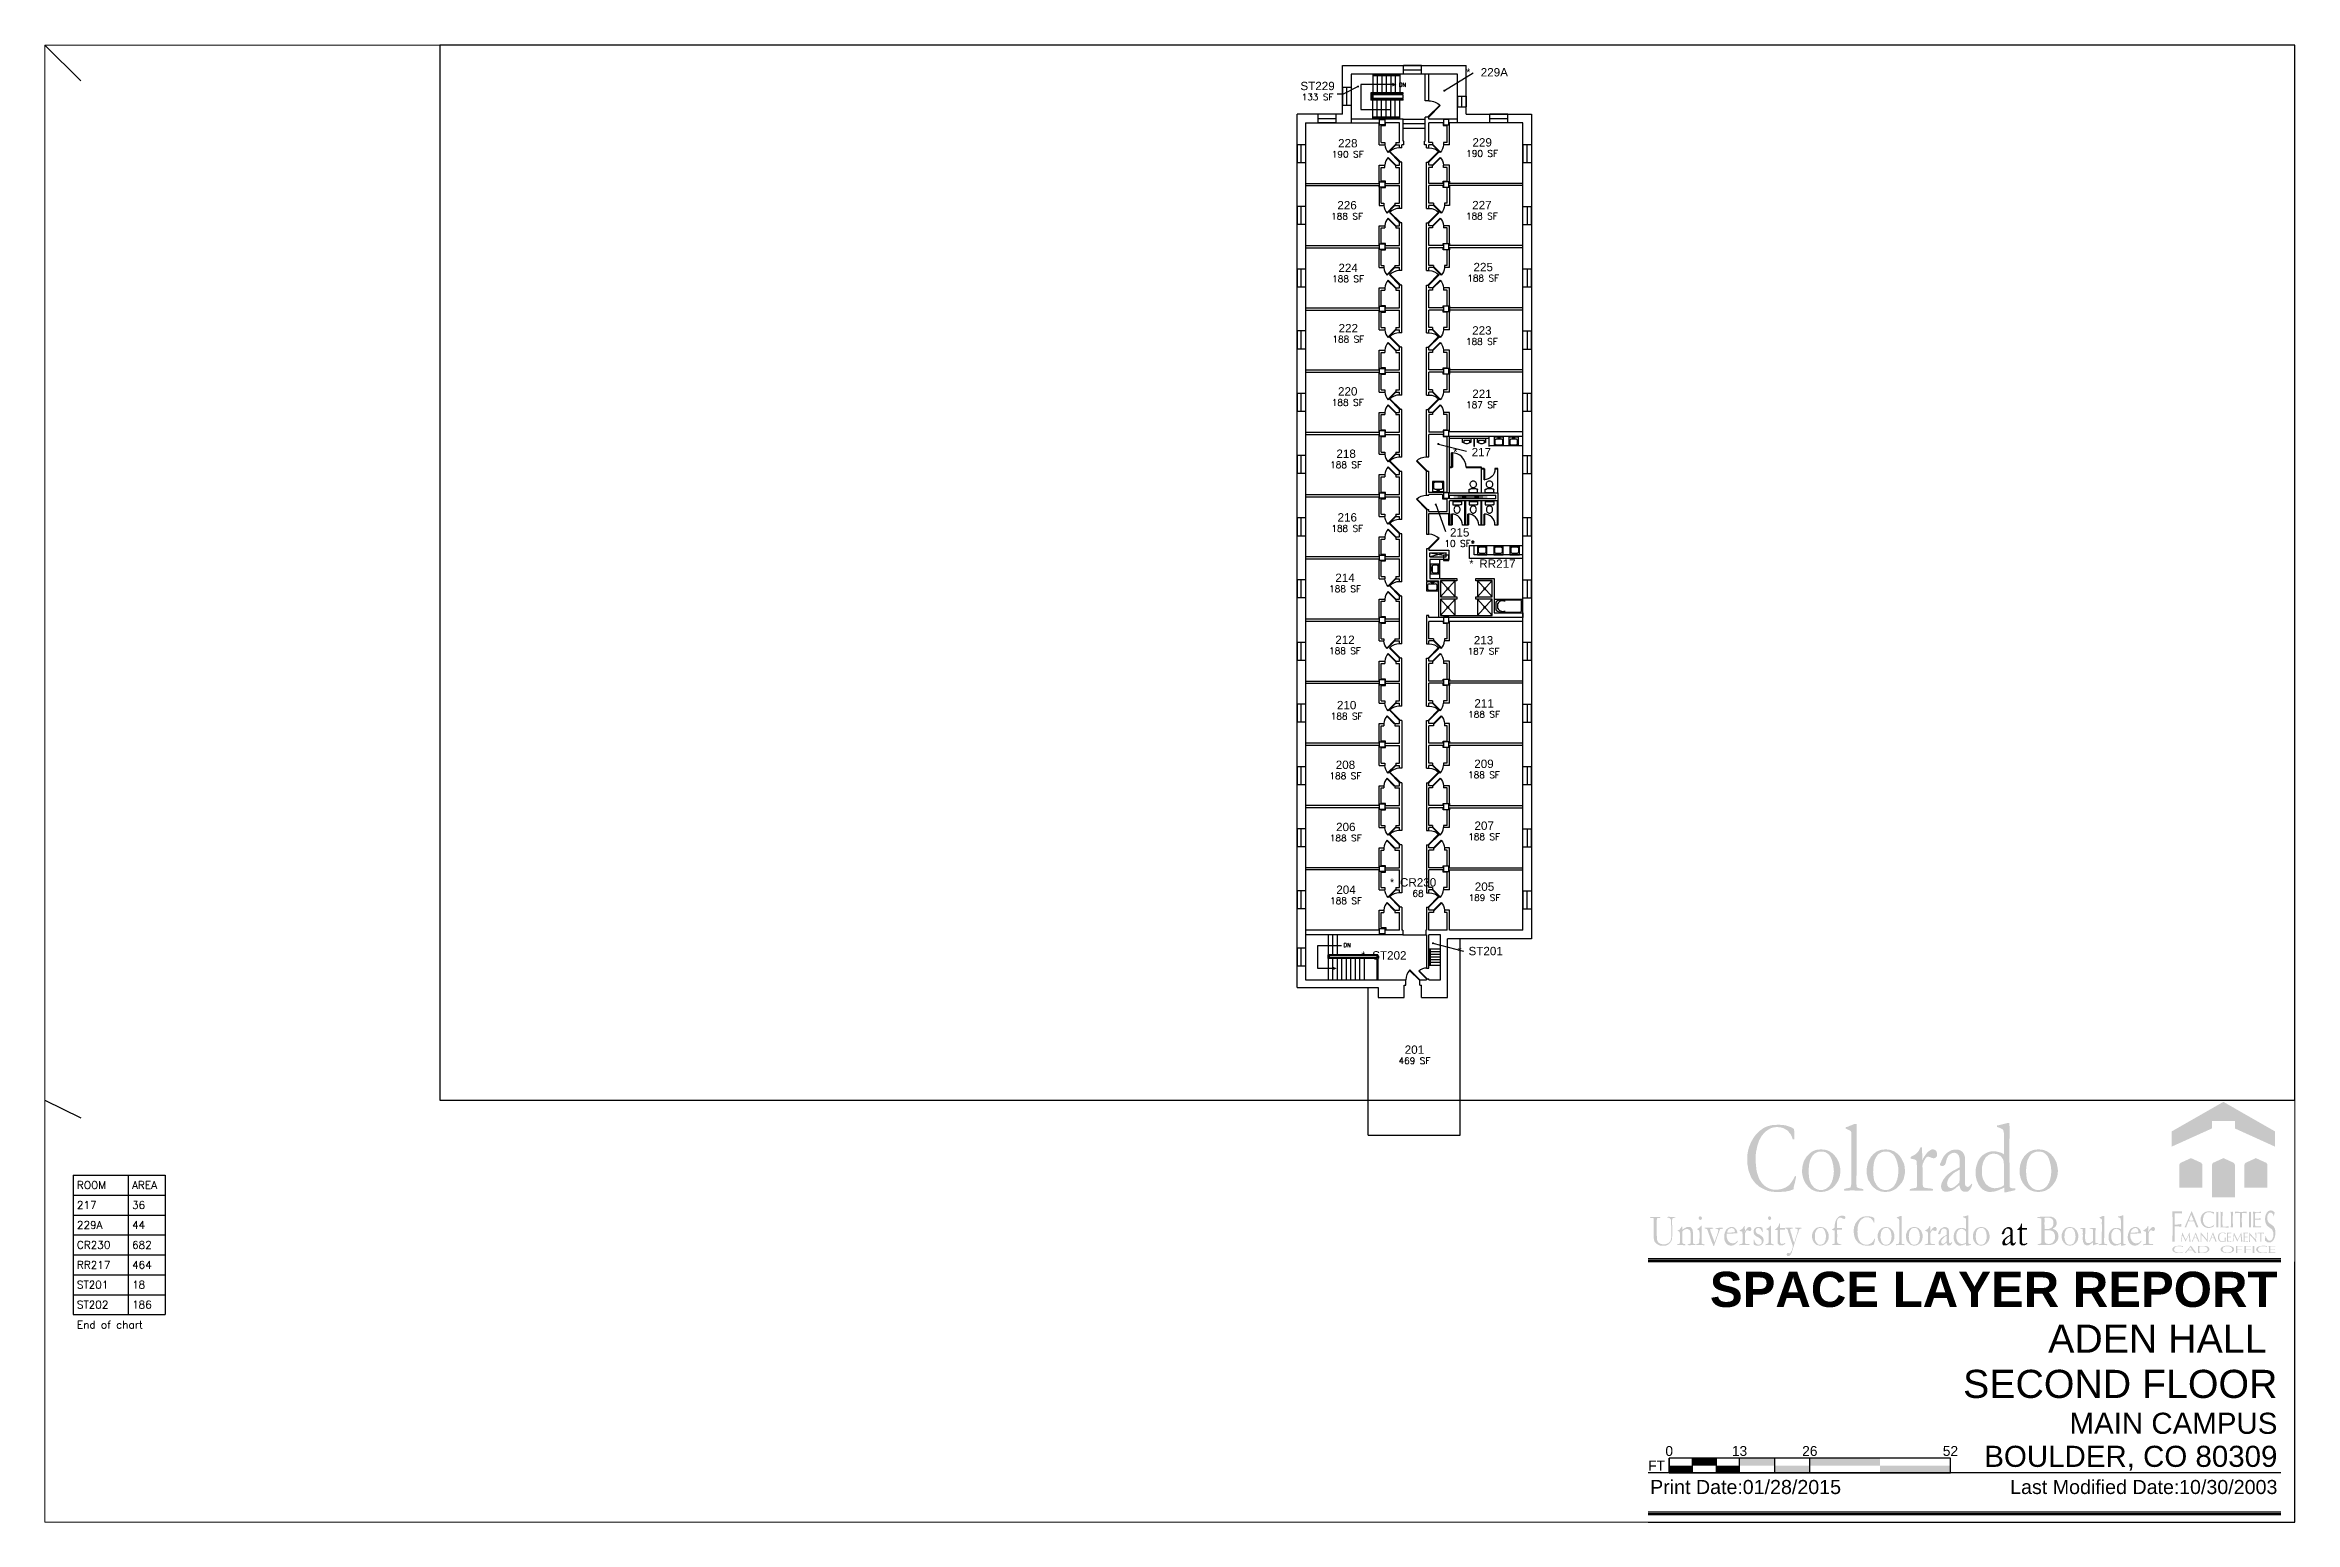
# Paper-space layout 'DWF' of a CAD drawing. Extents: x 0.1 to 16.1, y 0 to 10.5.
# The model-space entities are those that its viewports show. They can reach past a viewport. Long polylines and large blocks are cut down to what shows.
import ezdxf
from ezdxf.enums import TextEntityAlignment as Align

# ---------------------------------------------------------------- set-up
doc = ezdxf.new("R2010")
doc.units = 0
doc.header["$MEASUREMENT"] = 0
doc.linetypes.add('HIDDEN', pattern=[0.375, 0.25, -0.125])
doc.layers.get('0').update_dxf_attribs({"linetype": 'CONTINUOUS'})
for name, color, linetype in [('A-ANNO-TTPS', 7, 'CONTINUOUS'), ('A-AREA-BOUN', 3, 'HIDDEN'), ('A-DOOR', 2, 'CONTINUOUS'), ('A-FLOR-LEVL', 3, 'CONTINUOUS'), ('A-FLOR-TPTN', 110, 'CONTINUOUS'), ('A-GLAZ', 2, 'CONTINUOUS'), ('A-SPAC-ANOT', 4, 'CONTINUOUS'), ('A-SPAC-DWFL-BRDR', 7, 'CONTINUOUS'), ('A-SPAC-DWFL-IDEN', 7, 'CONTINUOUS'), ('A-SPAC-DWFL-TITL', 7, 'CONTINUOUS'), ('A-SPAC-RMNO', 4, 'CONTINUOUS'), ('A-SPAC-RMTW', 4, 'CONTINUOUS'), ('A-WALL', 7, 'CONTINUOUS'), ('P-FIXT', 140, 'CONTINUOUS'), ('S-COLS', 5, 'CONTINUOUS')]:
    doc.layers.add(name, color=color, linetype=linetype)
doc.layers.add('A-SPAC-DWFL-VPRT', color=246, linetype='CONTINUOUS', plot=False)
doc.styles.add('FAI1', font='arial.ttf')
doc.styles.add('FAI2', font='arial.ttf')
doc.styles.add('ROMANS', font='ROMANS.shx')
doc.styles.add('simplex', font='simplex.shx')
doc.styles.add('Title', font='arialbd.ttf')
doc.dimstyles.get("Standard").update_dxf_attribs({"dimtxt": 0.18, "dimasz": 0.18, "dimexe": 0.18, "dimexo": 0.0625, "dimgap": 0.09, "dimtad": 0, "dimtih": 1, "dimtoh": 1, "dimdec": 4, "dimzin": 0, "dimdsep": 46, "dimtxsty": 'Standard', "dimcen": 0.09, "dimadec": 0, "dimazin": 0, "dimtfac": 1, "dimtdec": 4, "dimtofl": 0, "dimtmove": 0, "dimatfit": 3, "dimfxl": 1, "dimtolj": 1, "dimtzin": 0, "dimarcsym": 0})

psp = doc.layouts.new('DWF')

# ---------------------------------------------------------------- texts
at = {"layer": 'A-SPAC-DWFL-TITL', "style": 'Title'}
psp.add_text('SPACE LAYER REPORT', height=0.25, dxfattribs=at).set_placement((15.951, 1.55), align=Align.RIGHT)

msp = doc.modelspace()

# ---------------------------------------------------------------- texts
at = {"layer": 'A-FLOR-LEVL', "style": 'simplex'}
for p in [(1165.8, 2741.4), (1042.8, 833.1)]:
    msp.add_text('DN', height=9, dxfattribs=at).set_placement(p)
at = {"layer": 'A-SPAC-ANOT', "style": 'ROMANS'}
for s, p in [('133 SF', (985.6, 2711.3)), ('190 SF', (1052.7, 2584.3)), ('190 SF', (1350.8, 2586.2)), ('188 SF', (1051, 2446.8)), ('188 SF', (1350.2, 2447.2)), ('188 SF', (1053.4, 2308)), ('188 SF', (1353.1, 2309.7)), ('188 SF', (1053.8, 2174.2)), ('188 SF', (1350.2, 2169.1)), ('188 SF', (1052.5, 2033.9)), ('187 SF', (1350.4, 2028.7)), ('188 SF', (1049, 1895.6)), ('188 SF', (1051.5, 1754.5)), ('10 SF*', (1301, 1721.1)), ('188 SF', (1046.5, 1620.5)), ('188 SF', (1046.4, 1483)), ('187 SF', (1353.8, 1481.9)), ('188 SF', (1050.1, 1338)), ('188 SF', (1355.1, 1342)), ('188 SF', (1047.5, 1205.6)), ('188 SF', (1354.8, 1207.8)), ('188 SF', (1048.3, 1067.8)), ('188 SF', (1355.3, 1070.6)), ('68', (1208.7, 944.9)), ('189 SF', (1356, 935.4)), ('188 SF', (1048.7, 928.6)), ('469 SF', (1200.5, 573.8))]:
    msp.add_text(s, height=14.45, dxfattribs=at).set_placement(p, align=Align.CENTER)
for s, p in [('ROOM', (-1767, 296.6)), ('AREA', (-1644.6, 296.6)), ('217', (-1767, 252.4)), ('36', (-1644.6, 252.4)), ('229A', (-1767, 208.2)), ('44', (-1644.6, 208.2)), ('CR230', (-1767, 164)), ('682', (-1644.6, 164)), ('RR217', (-1767, 119.8)), ('464', (-1644.6, 119.8)), ('ST201', (-1767, 75.6)), ('18', (-1644.6, 75.6)), ('ST202', (-1767, 31.4)), ('End of chart', (-1767, -12.8)), ('186', (-1644.6, 31.4))]:
    msp.add_text(s, height=17, dxfattribs=at).set_placement(p)

# ---------------------------------------------------------------- blocks, each defined once
blk = doc.blocks.new('FMG-TTL-AIA')
at = {"layer": 'A-SPAC-DWFL-BRDR'}
for p, q in [((-0.1, 1.87), (-4.6, 1.87)), ((-0.1, 1.85), (-4.6, 1.85)), ((-0.1, 0.35), (-4.6, 0.35)), ((-0.1, 0.07), (-4.6, 0.07)), ((-0.1, 0.05), (-4.6, 0.05))]:
    blk.add_line(p, q, dxfattribs=at)
at = {"layer": 'A-SPAC-DWFL-BRDR', "color": 1, "const_width": 0.01, "flags": 128}
for points in [[(-0.1, 1.86), (-4.6, 1.86)], [(-0.1, 0.06), (-4.6, 0.06)]]:
    blk.add_lwpolyline(points, dxfattribs=at)
at = {"layer": 'A-SPAC-DWFL-IDEN'}
for p, q in [((-4.45, 0.453), (-4.45, 0.35)), ((-4.45, 0.35), (-4.45, 0.453)), ((-2.45, 0.453), (-4.45, 0.453)), ((-4.45, 0.35), (-2.45, 0.35)), ((-4.284, 0.35), (-4.284, 0.453)), ((-4.117, 0.453), (-4.117, 0.35)), ((-3.95, 0.35), (-3.95, 0.453)), ((-3.7, 0.35), (-3.7, 0.453)), ((-3.45, 0.35), (-3.45, 0.453)), ((-2.45, 0.35), (-2.45, 0.453))]:
    blk.add_line(p, q, dxfattribs=at)
for points in [[(-4.45, 0.401), (-4.45, 0.35), (-4.284, 0.401), (-4.284, 0.35)], [(-4.284, 0.401), (-4.284, 0.453), (-4.117, 0.401), (-4.117, 0.453)], [(-4.117, 0.401), (-4.117, 0.35), (-3.95, 0.401), (-3.95, 0.35)], [(-3.95, 0.401), (-3.95, 0.453), (-3.7, 0.401), (-3.7, 0.453)], [(-3.7, 0.401), (-3.7, 0.35), (-3.45, 0.401), (-3.45, 0.35)], [(-3.45, 0.401), (-3.45, 0.453), (-2.95, 0.401), (-2.95, 0.453)], [(-2.95, 0.35), (-2.95, 0.401), (-2.45, 0.35), (-2.45, 0.401)]]:
    blk.add_solid(points, dxfattribs=at)
at = {"layer": 'A-SPAC-DWFL-VPRT'}
for p, q in [((0, 0), (0, 1.85)), ((-4.6, 0), (0, 0))]:
    blk.add_line(p, q, dxfattribs=at)
at = {"layer": 'A-SPAC-DWFL-IDEN', "style": 'FAI2'}
blk.add_text('FT', height=0.07, dxfattribs=at).set_placement((-4.54, 0.401), align=Align.MIDDLE)
for s, p in [('Print Date:', (-3.926, 0.199)), ('Last Modified Date:', (-0.822, 0.199))]:
    blk.add_text(s, height=0.1, dxfattribs=at).set_placement(p, align=Align.RIGHT)
at = {"layer": 'A-SPAC-DWFL-IDEN'}
for tag, height, style, p in [('BLDGNAME', 0.2, 'FAI2', (-0.125, 1.204)), ('FLOORNAME', 0.2, 'FAI1', (-0.125, 0.882)), ('ADDRESS1', 0.15, 'FAI1', (-0.125, 0.627)), ('ADDRESS2', 0.15, 'FAI1', (-0.125, 0.392)), ('PRINTDATE', 0.1, 'FAI2', (-3.228, 0.199)), ('MODDATE', 0.1, 'FAI2', (-0.125, 0.199))]:
    blk.add_attdef(tag, text='', height=height, dxfattribs=dict(at, style=style)).set_placement(p, align=Align.RIGHT)
at = {"layer": 'A-SPAC-DWFL-IDEN', "style": 'FAI2'}
for tag, p in [('0', (-4.45, 0.47)), ('1/2"', (-3.95, 0.47)), ('1"', (-3.45, 0.47)), ('2"', (-2.45, 0.47))]:
    blk.add_attdef(tag, text='', height=0.07, dxfattribs=at).set_placement(p, align=Align.CENTER)
blk = doc.blocks.new('CUlogo')
h = blk.add_hatch(color=256)
h.paths.add_polyline_path([(0.651, 0.038), (0.645, 0.038), (0.637, 0.037), (0.628, 0.036), (0.62, 0.034), (0.613, 0.031), (0.65, 0.028), (0.652, 0.028), (0.66, 0.027), (0.668, 0.025), (0.675, 0.021), (0.682, 0.016), (0.686, 0.012), (0.691, 0.006), (0.695, -0.002), (0.699, -0.011), (0.702, -0.021), (0.703, -0.026), (0.706, -0.037), (0.707, -0.046), (0.708, -0.055), (0.709, -0.064), (0.709, -0.067), (0.708, -0.077), (0.707, -0.087), (0.705, -0.096), (0.703, -0.105), (0.7, -0.113), (0.699, -0.117), (0.694, -0.126), (0.689, -0.134), (0.684, -0.14), (0.677, -0.145), (0.671, -0.149), (0.663, -0.152), (0.656, -0.154), (0.648, -0.155), (0.614, -0.157), (0.622, -0.16), (0.63, -0.162), (0.638, -0.163), (0.646, -0.164), (0.648, -0.164), (0.656, -0.163), (0.664, -0.162), (0.672, -0.16), (0.68, -0.158), (0.687, -0.154), (0.694, -0.15), (0.701, -0.146), (0.707, -0.14), (0.713, -0.134), (0.714, -0.133), (0.72, -0.125), (0.725, -0.118), (0.73, -0.11), (0.733, -0.101), (0.736, -0.093), (0.738, -0.084), (0.739, -0.075), (0.74, -0.066), (0.74, -0.06), (0.739, -0.051), (0.737, -0.041), (0.735, -0.032), (0.733, -0.024), (0.729, -0.016), (0.725, -0.008), (0.72, 0), (0.714, 0.007), (0.71, 0.012), (0.704, 0.018), (0.697, 0.023), (0.69, 0.028), (0.683, 0.031), (0.676, 0.034), (0.668, 0.036), (0.66, 0.037)])
h.paths.add_polyline_path([(0.613, 0.031), (0.606, 0.028), (0.601, 0.024), (0.594, 0.019), (0.588, 0.013), (0.581, 0.006), (0.581, 0.006), (0.576, -0.002), (0.571, -0.01), (0.567, -0.018), (0.564, -0.027), (0.562, -0.034), (0.56, -0.044), (0.559, -0.053), (0.558, -0.062), (0.558, -0.069), (0.559, -0.079), (0.561, -0.088), (0.563, -0.097), (0.566, -0.106), (0.57, -0.114), (0.57, -0.114), (0.575, -0.123), (0.581, -0.131), (0.586, -0.137), (0.592, -0.143), (0.599, -0.148), (0.599, -0.149), (0.607, -0.154), (0.614, -0.157), (0.648, -0.155), (0.64, -0.154), (0.632, -0.152), (0.625, -0.149), (0.618, -0.145), (0.612, -0.139), (0.606, -0.132), (0.604, -0.13), (0.6, -0.123), (0.597, -0.116), (0.594, -0.108), (0.592, -0.099), (0.591, -0.089), (0.59, -0.078), (0.589, -0.067), (0.589, -0.062), (0.59, -0.051), (0.591, -0.041), (0.592, -0.031), (0.594, -0.022), (0.596, -0.014), (0.599, -0.007), (0.6, -0.005), (0.605, 0.004), (0.61, 0.011), (0.616, 0.017), (0.622, 0.021), (0.626, 0.023), (0.634, 0.026), (0.642, 0.028), (0.65, 0.028)])
h.paths.add_polyline_path([(0.51, 0.163), (0.5, 0.163), (0.494, 0.161), (0.486, 0.159), (0.478, 0.157), (0.47, 0.155), (0.462, 0.153), (0.452, 0.152), (0.452, 0.147), (0.452, 0.144), (0.456, 0.143), (0.459, 0.142), (0.469, 0.138), (0.476, 0.134), (0.48, 0.131), (0.482, 0.125), (0.484, 0.116), (0.484, 0.103), (0.484, 0.05), (0.484, 0.022), (0.484, 0.015), (0.458, 0.013), (0.465, 0.008), (0.466, 0.008), (0.473, 0.001), (0.478, -0.006), (0.482, -0.013), (0.482, -0.015), (0.483, -0.021), (0.484, -0.03), (0.485, -0.04), (0.485, -0.052), (0.485, -0.066), (0.485, -0.077), (0.485, -0.09), (0.485, -0.101), (0.485, -0.111), (0.485, -0.119), (0.484, -0.126), (0.484, -0.132), (0.483, -0.133), (0.477, -0.137), (0.468, -0.141), (0.465, -0.142), (0.457, -0.144), (0.449, -0.145), (0.441, -0.146), (0.378, -0.146), (0.384, -0.152), (0.386, -0.153), (0.394, -0.158), (0.402, -0.161), (0.409, -0.163), (0.417, -0.164), (0.419, -0.164), (0.427, -0.163), (0.434, -0.162), (0.442, -0.161), (0.45, -0.158), (0.458, -0.156), (0.466, -0.152), (0.475, -0.148), (0.479, -0.146), (0.486, -0.143), (0.513, -0.142), (0.513, -0.142), (0.511, -0.136), (0.511, -0.123), (0.511, -0.068), (0.51, 0.036), (0.511, 0.127), (0.511, 0.135), (0.511, 0.145), (0.51, 0.154)])
h.paths.add_polyline_path([(0.431, 0.029), (0.425, 0.029), (0.417, 0.027), (0.407, 0.024), (0.404, 0.023), (0.397, 0.019), (0.435, 0.018), (0.442, 0.017), (0.45, 0.016), (0.458, 0.013), (0.484, 0.015), (0.483, 0.016), (0.476, 0.02), (0.472, 0.022), (0.465, 0.024), (0.457, 0.026), (0.449, 0.028), (0.44, 0.029)], flags=17)
h.paths.add_polyline_path([(0.397, 0.019), (0.388, 0.014), (0.383, 0.01), (0.376, 0.004), (0.371, -0.003), (0.367, -0.008), (0.363, -0.015), (0.359, -0.024), (0.356, -0.033), (0.355, -0.035), (0.353, -0.044), (0.351, -0.053), (0.35, -0.063), (0.35, -0.073), (0.35, -0.08), (0.351, -0.09), (0.353, -0.099), (0.355, -0.108), (0.359, -0.117), (0.362, -0.125), (0.367, -0.133), (0.372, -0.14), (0.378, -0.146), (0.441, -0.146), (0.44, -0.146), (0.432, -0.145), (0.424, -0.143), (0.417, -0.14), (0.41, -0.136), (0.403, -0.13), (0.397, -0.124), (0.394, -0.119), (0.39, -0.112), (0.386, -0.104), (0.383, -0.096), (0.381, -0.086), (0.38, -0.076), (0.38, -0.066), (0.38, -0.065), (0.38, -0.054), (0.381, -0.043), (0.383, -0.034), (0.385, -0.025), (0.388, -0.017), (0.392, -0.01), (0.396, -0.003), (0.399, 0.001), (0.406, 0.007), (0.412, 0.012), (0.419, 0.015), (0.427, 0.017), (0.435, 0.018)])
h.paths.add_polyline_path([(0.513, -0.142), (0.486, -0.143), (0.486, -0.166), (0.487, -0.166), (0.496, -0.165), (0.525, -0.158), (0.53, -0.157), (0.538, -0.155), (0.538, -0.152), (0.538, -0.147), (0.531, -0.147), (0.527, -0.147), (0.518, -0.145)])
h.paths.add_polyline_path([(0.251, 0.037), (0.245, 0.036), (0.238, 0.035), (0.23, 0.031), (0.221, 0.026), (0.215, 0.022), (0.209, 0.016), (0.203, 0.01), (0.197, 0.002), (0.193, -0.006), (0.191, -0.01), (0.186, -0.021), (0.182, -0.029), (0.181, -0.034), (0.183, -0.038), (0.184, -0.039), (0.192, -0.041), (0.197, -0.04), (0.205, -0.035), (0.207, -0.03), (0.21, -0.021), (0.211, -0.015), (0.214, -0.005), (0.218, 0.003), (0.221, 0.009), (0.226, 0.013), (0.233, 0.018), (0.24, 0.021), (0.248, 0.022), (0.29, 0.023), (0.284, 0.029), (0.277, 0.033), (0.276, 0.034), (0.269, 0.036), (0.261, 0.037)])
h.paths.add_polyline_path([(0.29, 0.023), (0.248, 0.022), (0.256, 0.021), (0.263, 0.017), (0.268, 0.011), (0.27, 0.009), (0.272, 0.002), (0.274, -0.006), (0.275, -0.017), (0.275, -0.03), (0.275, -0.037), (0.275, -0.047), (0.274, -0.047), (0.269, -0.05), (0.261, -0.054), (0.274, -0.058), (0.274, -0.067), (0.275, -0.076), (0.275, -0.078), (0.275, -0.085), (0.274, -0.094), (0.274, -0.105), (0.273, -0.118), (0.268, -0.124), (0.262, -0.13), (0.273, -0.131), (0.274, -0.136), (0.277, -0.146), (0.28, -0.153), (0.28, -0.153), (0.286, -0.159), (0.293, -0.162), (0.302, -0.163), (0.308, -0.163), (0.315, -0.16), (0.318, -0.157), (0.324, -0.151), (0.329, -0.142), (0.312, -0.14), (0.31, -0.139), (0.303, -0.135), (0.301, -0.132), (0.299, -0.122), (0.299, -0.122), (0.3, -0.112), (0.3, -0.103), (0.3, -0.075), (0.3, -0.037), (0.3, -0.024), (0.3, -0.013), (0.3, -0.004), (0.299, 0), (0.299, 0.003), (0.296, 0.012), (0.292, 0.02)])
h.paths.add_polyline_path([(0.261, -0.054), (0.25, -0.06), (0.242, -0.064), (0.234, -0.069), (0.227, -0.074), (0.22, -0.079), (0.214, -0.085), (0.208, -0.091), (0.203, -0.097), (0.198, -0.104), (0.193, -0.113), (0.189, -0.122), (0.187, -0.129), (0.186, -0.137), (0.186, -0.138), (0.188, -0.148), (0.233, -0.145), (0.227, -0.144), (0.22, -0.139), (0.216, -0.132), (0.215, -0.123), (0.215, -0.12), (0.217, -0.112), (0.221, -0.102), (0.221, -0.102), (0.226, -0.095), (0.232, -0.088), (0.238, -0.082), (0.245, -0.076), (0.252, -0.07), (0.26, -0.066), (0.267, -0.062), (0.274, -0.058)])
h.paths.add_polyline_path([(0.332, -0.125), (0.328, -0.127), (0.326, -0.131), (0.32, -0.137), (0.312, -0.14), (0.329, -0.142), (0.331, -0.137), (0.334, -0.13)])
h.paths.add_polyline_path([(0.262, -0.13), (0.255, -0.135), (0.249, -0.14), (0.24, -0.144), (0.233, -0.145), (0.188, -0.148), (0.192, -0.155), (0.193, -0.157), (0.2, -0.161), (0.208, -0.163), (0.217, -0.162), (0.225, -0.161), (0.233, -0.159), (0.235, -0.158), (0.242, -0.155), (0.251, -0.149), (0.273, -0.131)])
h.paths.add_polyline_path([(0.089, 0.048), (0.086, 0.043), (0.082, 0.034), (0.077, 0.027), (0.071, 0.02), (0.067, 0.017), (0.061, 0.012), (0.053, 0.008), (0.043, 0.003), (0.042, -0.005), (0.044, -0.006), (0.053, -0.008), (0.062, -0.01), (0.068, -0.013), (0.07, -0.017), (0.097, -0.013), (0.096, -0.009), (0.097, -0.005), (0.097, 0.002), (0.097, 0.015), (0.096, 0.026), (0.096, 0.036), (0.096, 0.043), (0.095, 0.048)])
h.paths.add_polyline_path([(0.147, 0.038), (0.143, 0.038), (0.135, 0.034), (0.126, 0.028), (0.121, 0.023), (0.116, 0.017), (0.111, 0.01), (0.106, 0.003), (0.101, -0.005), (0.097, -0.013), (0.07, -0.017), (0.071, -0.029), (0.071, -0.031), (0.071, -0.035), (0.072, -0.041), (0.072, -0.048), (0.072, -0.057), (0.072, -0.067), (0.072, -0.078), (0.072, -0.091), (0.072, -0.106), (0.072, -0.122), (0.072, -0.134), (0.071, -0.14), (0.068, -0.144), (0.051, -0.147), (0.039, -0.15), (0.037, -0.155), (0.116, -0.157), (0.125, -0.157), (0.147, -0.157), (0.149, -0.153), (0.147, -0.15), (0.144, -0.148), (0.135, -0.147), (0.131, -0.147), (0.13, -0.146), (0.125, -0.146), (0.117, -0.145), (0.105, -0.143), (0.101, -0.139), (0.101, -0.139), (0.099, -0.129), (0.099, -0.082), (0.098, -0.042), (0.098, -0.038), (0.1, -0.029), (0.104, -0.02), (0.108, -0.012), (0.113, -0.004), (0.118, 0.002), (0.118, 0.002), (0.126, 0.004), (0.166, 0.005), (0.167, 0.014), (0.167, 0.014), (0.166, 0.024), (0.162, 0.032), (0.162, 0.032), (0.155, 0.037)])
h.paths.add_polyline_path([(0.166, 0.005), (0.126, 0.004), (0.129, 0.003), (0.138, 0), (0.144, -0.003), (0.151, -0.004), (0.157, -0.003), (0.163, 0.002)], flags=16)
h.paths.add_polyline_path([(0.037, -0.155), (0.038, -0.158), (0.072, -0.158), (0.083, -0.157), (0.104, -0.157), (0.116, -0.157)])
h.paths.add_polyline_path([(-0.074, 0.038), (-0.079, 0.038), (-0.088, 0.037), (-0.097, 0.036), (-0.104, 0.034), (-0.112, 0.031), (-0.075, 0.028), (-0.073, 0.028), (-0.065, 0.027), (-0.057, 0.025), (-0.05, 0.021), (-0.043, 0.016), (-0.039, 0.012), (-0.034, 0.006), (-0.03, -0.002), (-0.026, -0.011), (-0.023, -0.021), (-0.021, -0.026), (-0.019, -0.037), (-0.017, -0.046), (-0.016, -0.055), (-0.016, -0.064), (-0.016, -0.067), (-0.017, -0.077), (-0.018, -0.087), (-0.02, -0.096), (-0.022, -0.105), (-0.025, -0.113), (-0.026, -0.117), (-0.031, -0.126), (-0.036, -0.134), (-0.041, -0.14), (-0.048, -0.145), (-0.054, -0.149), (-0.061, -0.152), (-0.069, -0.154), (-0.077, -0.155), (-0.11, -0.157), (-0.103, -0.16), (-0.095, -0.162), (-0.087, -0.163), (-0.079, -0.164), (-0.077, -0.164), (-0.069, -0.163), (-0.06, -0.162), (-0.052, -0.16), (-0.045, -0.158), (-0.037, -0.154), (-0.03, -0.15), (-0.024, -0.146), (-0.018, -0.14), (-0.012, -0.134), (-0.011, -0.133), (-0.005, -0.125), (0.001, -0.118), (0.005, -0.11), (0.009, -0.101), (0.011, -0.093), (0.013, -0.084), (0.015, -0.075), (0.015, -0.066), (0.015, -0.06), (0.014, -0.051), (0.013, -0.041), (0.011, -0.032), (0.008, -0.024), (0.004, -0.016), (0, -0.008), (-0.005, 0), (-0.01, 0.007), (-0.015, 0.012), (-0.021, 0.018), (-0.028, 0.023), (-0.035, 0.028), (-0.042, 0.031), (-0.049, 0.034), (-0.057, 0.036), (-0.065, 0.037)])
h.paths.add_polyline_path([(-0.112, 0.031), (-0.119, 0.028), (-0.124, 0.024), (-0.131, 0.019), (-0.137, 0.013), (-0.143, 0.006), (-0.144, 0.006), (-0.149, -0.002), (-0.154, -0.01), (-0.158, -0.018), (-0.161, -0.027), (-0.163, -0.034), (-0.165, -0.044), (-0.166, -0.053), (-0.167, -0.062), (-0.166, -0.069), (-0.166, -0.079), (-0.164, -0.088), (-0.162, -0.097), (-0.159, -0.106), (-0.155, -0.114), (-0.154, -0.114), (-0.149, -0.123), (-0.144, -0.131), (-0.139, -0.137), (-0.133, -0.143), (-0.126, -0.148), (-0.125, -0.149), (-0.118, -0.154), (-0.11, -0.157), (-0.077, -0.155), (-0.085, -0.154), (-0.092, -0.152), (-0.1, -0.149), (-0.106, -0.145), (-0.113, -0.139), (-0.119, -0.132), (-0.12, -0.13), (-0.124, -0.123), (-0.128, -0.116), (-0.131, -0.108), (-0.133, -0.099), (-0.134, -0.089), (-0.135, -0.078), (-0.136, -0.067), (-0.135, -0.062), (-0.135, -0.051), (-0.134, -0.041), (-0.133, -0.031), (-0.131, -0.022), (-0.129, -0.014), (-0.126, -0.007), (-0.125, -0.005), (-0.12, 0.004), (-0.115, 0.011), (-0.109, 0.017), (-0.102, 0.021), (-0.099, 0.023), (-0.091, 0.026), (-0.083, 0.028), (-0.075, 0.028)])
h.paths.add_polyline_path([(-0.214, 0.159), (-0.223, 0.159), (-0.231, 0.156), (-0.24, 0.152), (-0.247, 0.15), (-0.253, 0.147), (-0.258, 0.145), (-0.266, 0.143), (-0.266, 0.137), (-0.26, 0.134), (-0.251, 0.13), (-0.247, 0.128), (-0.241, 0.123), (-0.24, 0.121), (-0.239, 0.111), (-0.24, 0.083), (-0.239, 0.026), (-0.24, -0.031), (-0.24, -0.085), (-0.24, -0.1), (-0.24, -0.112), (-0.24, -0.122), (-0.24, -0.129), (-0.241, -0.134), (-0.243, -0.142), (-0.248, -0.144), (-0.258, -0.146), (-0.268, -0.148), (-0.273, -0.15), (-0.274, -0.153), (-0.273, -0.157), (-0.268, -0.158), (-0.234, -0.156), (-0.182, -0.153), (-0.184, -0.15), (-0.188, -0.149), (-0.198, -0.147), (-0.199, -0.147), (-0.208, -0.144), (-0.213, -0.141), (-0.213, -0.141), (-0.214, -0.136), (-0.215, -0.126), (-0.215, -0.111), (-0.215, -0.11), (-0.215, -0.102), (-0.215, -0.088), (-0.215, -0.087), (-0.214, -0.084), (-0.214, -0.08), (-0.214, -0.075), (-0.214, -0.07), (-0.214, -0.065), (-0.214, -0.059), (-0.214, -0.052), (-0.214, -0.045), (-0.214, -0.037), (-0.214, -0.028), (-0.214, -0.02), (-0.214, -0.01), (-0.214, 0), (-0.214, 0.01), (-0.214, 0.021), (-0.214, 0.033), (-0.214, 0.045), (-0.214, 0.058), (-0.214, 0.071), (-0.214, 0.085), (-0.214, 0.099), (-0.214, 0.114), (-0.214, 0.13), (-0.214, 0.146), (-0.214, 0.147)])
h.paths.add_polyline_path([(-0.182, -0.153), (-0.234, -0.156), (-0.208, -0.158), (-0.2, -0.158), (-0.19, -0.158), (-0.186, -0.158), (-0.183, -0.157)], flags=16)
h.paths.add_polyline_path([(-0.38, 0.038), (-0.386, 0.038), (-0.394, 0.037), (-0.403, 0.036), (-0.411, 0.034), (-0.418, 0.031), (-0.381, 0.028), (-0.379, 0.028), (-0.371, 0.027), (-0.363, 0.025), (-0.356, 0.021), (-0.349, 0.016), (-0.345, 0.012), (-0.34, 0.006), (-0.336, -0.002), (-0.332, -0.011), (-0.329, -0.021), (-0.328, -0.026), (-0.325, -0.037), (-0.324, -0.046), (-0.323, -0.055), (-0.322, -0.064), (-0.322, -0.067), (-0.323, -0.077), (-0.324, -0.087), (-0.326, -0.096), (-0.328, -0.105), (-0.331, -0.113), (-0.332, -0.117), (-0.337, -0.126), (-0.342, -0.134), (-0.348, -0.14), (-0.354, -0.145), (-0.36, -0.149), (-0.368, -0.152), (-0.375, -0.154), (-0.383, -0.155), (-0.417, -0.157), (-0.409, -0.16), (-0.401, -0.162), (-0.393, -0.163), (-0.385, -0.164), (-0.383, -0.164), (-0.375, -0.163), (-0.366, -0.162), (-0.359, -0.16), (-0.351, -0.158), (-0.344, -0.154), (-0.337, -0.15), (-0.33, -0.146), (-0.324, -0.14), (-0.318, -0.134), (-0.317, -0.133), (-0.311, -0.125), (-0.306, -0.118), (-0.301, -0.11), (-0.298, -0.101), (-0.295, -0.093), (-0.293, -0.084), (-0.292, -0.075), (-0.291, -0.066), (-0.291, -0.06), (-0.292, -0.051), (-0.294, -0.041), (-0.296, -0.032), (-0.298, -0.024), (-0.302, -0.016), (-0.306, -0.008), (-0.311, 0), (-0.317, 0.007), (-0.321, 0.012), (-0.327, 0.018), (-0.334, 0.023), (-0.341, 0.028), (-0.348, 0.031), (-0.355, 0.034), (-0.363, 0.036), (-0.371, 0.037)])
h.paths.add_polyline_path([(-0.418, 0.031), (-0.425, 0.028), (-0.43, 0.024), (-0.437, 0.019), (-0.443, 0.013), (-0.45, 0.006), (-0.45, 0.006), (-0.455, -0.002), (-0.46, -0.01), (-0.464, -0.018), (-0.467, -0.027), (-0.469, -0.034), (-0.471, -0.044), (-0.472, -0.053), (-0.473, -0.062), (-0.473, -0.069), (-0.472, -0.079), (-0.47, -0.088), (-0.468, -0.097), (-0.465, -0.106), (-0.461, -0.114), (-0.461, -0.114), (-0.456, -0.123), (-0.45, -0.131), (-0.445, -0.137), (-0.439, -0.143), (-0.432, -0.148), (-0.432, -0.149), (-0.424, -0.154), (-0.417, -0.157), (-0.383, -0.155), (-0.391, -0.154), (-0.399, -0.152), (-0.406, -0.149), (-0.413, -0.145), (-0.419, -0.139), (-0.425, -0.132), (-0.427, -0.13), (-0.431, -0.123), (-0.434, -0.116), (-0.437, -0.108), (-0.439, -0.099), (-0.44, -0.089), (-0.441, -0.078), (-0.442, -0.067), (-0.442, -0.062), (-0.441, -0.051), (-0.44, -0.041), (-0.439, -0.031), (-0.437, -0.022), (-0.435, -0.014), (-0.432, -0.007), (-0.431, -0.005), (-0.426, 0.004), (-0.421, 0.011), (-0.415, 0.017), (-0.409, 0.021), (-0.405, 0.023), (-0.397, 0.026), (-0.389, 0.028), (-0.381, 0.028)])
h.paths.add_polyline_path([(-0.58, 0.155), (-0.588, 0.155), (-0.598, 0.154), (-0.606, 0.154), (-0.614, 0.153), (-0.621, 0.152), (-0.627, 0.15), (-0.634, 0.148), (-0.642, 0.146), (-0.649, 0.142), (-0.657, 0.138), (-0.664, 0.133), (-0.671, 0.128), (-0.676, 0.124), (-0.682, 0.118), (-0.688, 0.112), (-0.694, 0.105), (-0.7, 0.097), (-0.705, 0.09), (-0.707, 0.086), (-0.712, 0.077), (-0.716, 0.069), (-0.72, 0.06), (-0.723, 0.052), (-0.726, 0.044), (-0.727, 0.039), (-0.729, 0.03), (-0.731, 0.021), (-0.732, 0.011), (-0.733, 0.001), (-0.733, -0.01), (-0.733, -0.012), (-0.732, -0.022), (-0.732, -0.032), (-0.73, -0.042), (-0.729, -0.051), (-0.727, -0.06), (-0.724, -0.069), (-0.722, -0.074), (-0.719, -0.083), (-0.715, -0.092), (-0.711, -0.1), (-0.706, -0.107), (-0.701, -0.114), (-0.701, -0.114), (-0.695, -0.121), (-0.689, -0.127), (-0.682, -0.133), (-0.676, -0.138), (-0.668, -0.143), (-0.664, -0.145), (-0.656, -0.149), (-0.648, -0.153), (-0.641, -0.156), (-0.634, -0.159), (-0.629, -0.16), (-0.622, -0.161), (-0.614, -0.163), (-0.606, -0.163), (-0.596, -0.164), (-0.586, -0.164), (-0.578, -0.164), (-0.568, -0.163), (-0.559, -0.163), (-0.551, -0.162), (-0.543, -0.16), (-0.536, -0.159), (-0.529, -0.157), (-0.523, -0.154), (-0.522, -0.154), (-0.598, -0.153), (-0.605, -0.153), (-0.613, -0.152), (-0.62, -0.15), (-0.628, -0.147), (-0.636, -0.143), (-0.644, -0.139), (-0.649, -0.135), (-0.655, -0.13), (-0.661, -0.124), (-0.666, -0.117), (-0.671, -0.11), (-0.676, -0.101), (-0.68, -0.092), (-0.682, -0.084), (-0.685, -0.076), (-0.687, -0.068), (-0.689, -0.059), (-0.69, -0.049), (-0.691, -0.04), (-0.692, -0.029), (-0.693, -0.019), (-0.693, -0.008), (-0.693, -0.003), (-0.692, 0.007), (-0.692, 0.016), (-0.691, 0.026), (-0.689, 0.035), (-0.687, 0.045), (-0.685, 0.054), (-0.682, 0.063), (-0.679, 0.072), (-0.676, 0.081), (-0.672, 0.088), (-0.671, 0.091), (-0.666, 0.099), (-0.661, 0.106), (-0.655, 0.113), (-0.649, 0.119), (-0.646, 0.122), (-0.64, 0.127), (-0.632, 0.132), (-0.625, 0.136), (-0.617, 0.14), (-0.616, 0.14), (-0.609, 0.142), (-0.601, 0.143), (-0.592, 0.144), (-0.527, 0.144), (-0.538, 0.148), (-0.539, 0.148), (-0.547, 0.151), (-0.555, 0.152), (-0.563, 0.154), (-0.571, 0.154)])
h.paths.add_polyline_path([(-0.527, 0.144), (-0.592, 0.144), (-0.59, 0.144), (-0.582, 0.143), (-0.573, 0.142), (-0.565, 0.14), (-0.558, 0.137), (-0.551, 0.133), (-0.544, 0.129), (-0.539, 0.125), (-0.534, 0.118), (-0.528, 0.111), (-0.524, 0.104), (-0.52, 0.095), (-0.517, 0.086), (-0.513, 0.085), (-0.509, 0.086), (-0.509, 0.087), (-0.509, 0.096), (-0.509, 0.105), (-0.509, 0.115), (-0.51, 0.124), (-0.511, 0.134), (-0.513, 0.136), (-0.519, 0.14)])
h.paths.add_polyline_path([(-0.505, -0.088), (-0.507, -0.089), (-0.509, -0.094), (-0.513, -0.102), (-0.518, -0.11), (-0.523, -0.117), (-0.523, -0.118), (-0.529, -0.125), (-0.535, -0.132), (-0.542, -0.137), (-0.543, -0.137), (-0.55, -0.142), (-0.557, -0.145), (-0.566, -0.148), (-0.57, -0.15), (-0.578, -0.151), (-0.588, -0.153), (-0.598, -0.153), (-0.522, -0.154), (-0.514, -0.152), (-0.513, -0.147), (-0.512, -0.14), (-0.51, -0.131), (-0.507, -0.121), (-0.505, -0.11), (-0.502, -0.097), (-0.502, -0.089)])
h = blk.add_hatch(color=256)
h.paths.add_polyline_path([(-0.485, -0.333), (-0.494, -0.333), (-0.479, -0.333)], flags=16)
h.paths.add_polyline_path([(-0.478, -0.333), (-0.479, -0.333), (-0.494, -0.333), (-0.476, -0.333)], flags=17)
h.paths.add_polyline_path([(-0.5, -0.333), (-0.505, -0.333), (-0.506, -0.334), (-0.506, -0.336), (-0.506, -0.336), (-0.499, -0.338), (-0.494, -0.34), (-0.493, -0.343), (-0.494, -0.348), (-0.494, -0.35), (-0.495, -0.357), (-0.498, -0.365), (-0.505, -0.389), (-0.506, -0.391), (-0.508, -0.399), (-0.511, -0.405), (-0.509, -0.41), (-0.494, -0.363), (-0.494, -0.363), (-0.492, -0.36), (-0.49, -0.353), (-0.489, -0.349), (-0.488, -0.345), (-0.485, -0.34), (-0.484, -0.339), (-0.477, -0.337), (-0.476, -0.337), (-0.475, -0.335), (-0.476, -0.333), (-0.494, -0.333)])
h.paths.add_polyline_path([(-0.538, -0.333), (-0.544, -0.333), (-0.549, -0.333), (-0.552, -0.333), (-0.531, -0.333)])
h.paths.add_polyline_path([(-0.525, -0.333), (-0.531, -0.333), (-0.552, -0.333), (-0.552, -0.335), (-0.551, -0.337), (-0.549, -0.337), (-0.543, -0.34), (-0.541, -0.343), (-0.54, -0.347), (-0.537, -0.358), (-0.534, -0.366), (-0.532, -0.373), (-0.53, -0.378), (-0.529, -0.382), (-0.519, -0.412), (-0.518, -0.416), (-0.517, -0.422), (-0.517, -0.426), (-0.52, -0.435), (-0.521, -0.439), (-0.524, -0.445), (-0.528, -0.452), (-0.53, -0.455), (-0.526, -0.459), (-0.522, -0.452), (-0.52, -0.445), (-0.509, -0.41), (-0.511, -0.405), (-0.512, -0.4), (-0.515, -0.393), (-0.517, -0.386), (-0.519, -0.378), (-0.52, -0.377), (-0.522, -0.367), (-0.525, -0.359), (-0.527, -0.353), (-0.528, -0.348), (-0.529, -0.344), (-0.53, -0.341), (-0.529, -0.34), (-0.528, -0.339), (-0.522, -0.338), (-0.516, -0.336), (-0.516, -0.335), (-0.516, -0.334), (-0.518, -0.333)])
h.paths.add_polyline_path([(-0.54, -0.453), (-0.541, -0.453), (-0.543, -0.454), (-0.546, -0.46), (-0.544, -0.466), (-0.538, -0.468), (-0.535, -0.467), (-0.531, -0.465), (-0.526, -0.46), (-0.526, -0.459), (-0.53, -0.455), (-0.532, -0.454)])
h.paths.add_polyline_path([(-0.58, -0.312), (-0.582, -0.318), (-0.583, -0.32), (-0.585, -0.326), (-0.586, -0.328), (-0.591, -0.333), (-0.596, -0.338), (-0.575, -0.335), (-0.577, -0.335), (-0.577, -0.322), (-0.578, -0.312)])
h.paths.add_polyline_path([(-0.559, -0.335), (-0.56, -0.335), (-0.567, -0.335), (-0.569, -0.335), (-0.575, -0.335), (-0.596, -0.338), (-0.6, -0.34), (-0.601, -0.342), (-0.6, -0.343), (-0.591, -0.344), (-0.589, -0.344), (-0.589, -0.349), (-0.589, -0.354), (-0.589, -0.365), (-0.589, -0.388), (-0.589, -0.393), (-0.589, -0.402), (-0.588, -0.407), (-0.588, -0.409), (-0.583, -0.414), (-0.581, -0.416), (-0.574, -0.417), (-0.574, -0.417), (-0.567, -0.417), (-0.561, -0.415), (-0.557, -0.413), (-0.569, -0.41), (-0.57, -0.41), (-0.575, -0.407), (-0.577, -0.402), (-0.578, -0.392), (-0.578, -0.365), (-0.578, -0.349), (-0.577, -0.343), (-0.576, -0.343), (-0.569, -0.343), (-0.555, -0.342), (-0.554, -0.342), (-0.553, -0.338), (-0.553, -0.335)])
h.paths.add_polyline_path([(-0.6, -0.343), (-0.599, -0.344), (-0.598, -0.344), (-0.591, -0.344)], flags=16)
h.paths.add_polyline_path([(-0.554, -0.405), (-0.555, -0.405), (-0.56, -0.409), (-0.563, -0.409), (-0.569, -0.41), (-0.557, -0.413), (-0.552, -0.408), (-0.552, -0.407), (-0.553, -0.406)])
h.paths.add_polyline_path([(-0.627, -0.279), (-0.632, -0.281), (-0.635, -0.287), (-0.632, -0.294), (-0.627, -0.297), (-0.621, -0.294), (-0.619, -0.288), (-0.621, -0.282)])
h.paths.add_polyline_path([(-0.621, -0.323), (-0.623, -0.323), (-0.624, -0.325), (-0.629, -0.331), (-0.63, -0.332), (-0.636, -0.336), (-0.642, -0.338), (-0.642, -0.341), (-0.639, -0.342), (-0.634, -0.345), (-0.632, -0.347), (-0.631, -0.348), (-0.631, -0.356), (-0.631, -0.364), (-0.631, -0.375), (-0.631, -0.384), (-0.631, -0.391), (-0.631, -0.397), (-0.631, -0.4), (-0.633, -0.407), (-0.636, -0.409), (-0.641, -0.41), (-0.645, -0.412), (-0.647, -0.414), (-0.647, -0.415), (-0.645, -0.416), (-0.64, -0.415), (-0.638, -0.415), (-0.63, -0.415), (-0.626, -0.415), (-0.607, -0.414), (-0.607, -0.413), (-0.613, -0.411), (-0.614, -0.411), (-0.619, -0.408), (-0.62, -0.402), (-0.62, -0.37), (-0.62, -0.34), (-0.62, -0.335), (-0.62, -0.33), (-0.62, -0.323)])
h.paths.add_polyline_path([(-0.607, -0.414), (-0.626, -0.415), (-0.624, -0.415), (-0.616, -0.415), (-0.614, -0.416), (-0.607, -0.416)])
h.paths.add_polyline_path([(-0.68, -0.329), (-0.684, -0.329), (-0.691, -0.332), (-0.696, -0.335), (-0.7, -0.34), (-0.702, -0.345), (-0.703, -0.352), (-0.702, -0.359), (-0.699, -0.366), (-0.696, -0.369), (-0.691, -0.373), (-0.684, -0.377), (-0.678, -0.38), (-0.672, -0.384), (-0.668, -0.388), (-0.665, -0.393), (-0.664, -0.4), (-0.664, -0.403), (-0.667, -0.409), (-0.672, -0.412), (-0.677, -0.414), (-0.699, -0.414), (-0.693, -0.417), (-0.687, -0.418), (-0.68, -0.419), (-0.676, -0.418), (-0.669, -0.416), (-0.664, -0.413), (-0.659, -0.407), (-0.656, -0.401), (-0.655, -0.394), (-0.655, -0.39), (-0.657, -0.383), (-0.659, -0.379), (-0.664, -0.373), (-0.666, -0.372), (-0.671, -0.368), (-0.678, -0.364), (-0.68, -0.364), (-0.687, -0.36), (-0.69, -0.356), (-0.691, -0.355), (-0.693, -0.348), (-0.693, -0.344), (-0.69, -0.338), (-0.687, -0.336), (-0.681, -0.334), (-0.661, -0.334), (-0.663, -0.333), (-0.669, -0.33), (-0.674, -0.329)])
h.paths.add_polyline_path([(-0.661, -0.334), (-0.681, -0.334), (-0.676, -0.335), (-0.67, -0.339), (-0.669, -0.34), (-0.665, -0.346), (-0.662, -0.353), (-0.661, -0.353), (-0.659, -0.353), (-0.659, -0.349), (-0.659, -0.349), (-0.66, -0.34)], flags=16)
h.paths.add_polyline_path([(-0.7, -0.389), (-0.703, -0.389), (-0.703, -0.391), (-0.703, -0.391), (-0.703, -0.397), (-0.702, -0.408), (-0.702, -0.411), (-0.701, -0.414), (-0.699, -0.414), (-0.677, -0.414), (-0.681, -0.414), (-0.687, -0.411), (-0.691, -0.408), (-0.696, -0.402), (-0.697, -0.398)], flags=17)
h.paths.add_polyline_path([(-0.748, -0.325), (-0.749, -0.328), (-0.751, -0.331), (-0.753, -0.335), (-0.756, -0.337), (-0.757, -0.339), (-0.76, -0.341), (-0.764, -0.343), (-0.768, -0.345), (-0.768, -0.348), (-0.767, -0.349), (-0.764, -0.35), (-0.76, -0.351), (-0.757, -0.352), (-0.756, -0.354), (-0.744, -0.352), (-0.745, -0.35), (-0.744, -0.348), (-0.744, -0.346), (-0.744, -0.34), (-0.745, -0.335), (-0.745, -0.331), (-0.745, -0.328), (-0.745, -0.325)])
h.paths.add_polyline_path([(-0.722, -0.33), (-0.724, -0.33), (-0.728, -0.331), (-0.732, -0.334), (-0.734, -0.337), (-0.736, -0.339), (-0.738, -0.342), (-0.74, -0.345), (-0.743, -0.349), (-0.744, -0.352), (-0.756, -0.354), (-0.756, -0.359), (-0.756, -0.36), (-0.755, -0.362), (-0.755, -0.364), (-0.755, -0.367), (-0.755, -0.371), (-0.755, -0.376), (-0.755, -0.381), (-0.755, -0.386), (-0.755, -0.393), (-0.755, -0.4), (-0.755, -0.405), (-0.756, -0.408), (-0.757, -0.409), (-0.764, -0.411), (-0.77, -0.412), (-0.77, -0.414), (-0.736, -0.415), (-0.732, -0.415), (-0.722, -0.415), (-0.722, -0.414), (-0.722, -0.412), (-0.724, -0.411), (-0.728, -0.411), (-0.73, -0.41), (-0.73, -0.41), (-0.732, -0.41), (-0.736, -0.41), (-0.741, -0.409), (-0.743, -0.407), (-0.743, -0.407), (-0.743, -0.403), (-0.744, -0.382), (-0.744, -0.365), (-0.744, -0.363), (-0.743, -0.359), (-0.741, -0.355), (-0.739, -0.351), (-0.737, -0.348), (-0.735, -0.346), (-0.735, -0.346), (-0.732, -0.345), (-0.714, -0.344), (-0.713, -0.34), (-0.714, -0.336), (-0.716, -0.333), (-0.716, -0.333), (-0.719, -0.33)])
h.paths.add_polyline_path([(-0.714, -0.344), (-0.732, -0.345), (-0.73, -0.345), (-0.726, -0.347), (-0.724, -0.348), (-0.721, -0.348), (-0.718, -0.348), (-0.715, -0.346)], flags=16)
h.paths.add_polyline_path([(-0.77, -0.414), (-0.77, -0.416), (-0.755, -0.415), (-0.75, -0.415), (-0.741, -0.415), (-0.736, -0.415)])
h.paths.add_polyline_path([(-0.807, -0.33), (-0.807, -0.33), (-0.814, -0.33), (-0.82, -0.333), (-0.823, -0.335), (-0.829, -0.339), (-0.832, -0.342), (-0.836, -0.349), (-0.836, -0.35), (-0.839, -0.357), (-0.828, -0.357), (-0.827, -0.351), (-0.824, -0.344), (-0.819, -0.339), (-0.814, -0.336), (-0.807, -0.335), (-0.793, -0.333), (-0.794, -0.333), (-0.8, -0.33)])
h.paths.add_polyline_path([(-0.793, -0.333), (-0.807, -0.335), (-0.805, -0.335), (-0.799, -0.337), (-0.797, -0.338), (-0.793, -0.343), (-0.793, -0.343), (-0.791, -0.351), (-0.793, -0.354), (-0.797, -0.355), (-0.798, -0.355), (-0.808, -0.356), (-0.816, -0.356), (-0.821, -0.356), (-0.824, -0.357), (-0.828, -0.357), (-0.839, -0.357), (-0.841, -0.364), (-0.842, -0.369), (-0.842, -0.376), (-0.842, -0.379), (-0.841, -0.387), (-0.84, -0.394), (-0.837, -0.4), (-0.833, -0.406), (-0.829, -0.411), (-0.823, -0.415), (-0.817, -0.417), (-0.81, -0.418), (-0.806, -0.418), (-0.801, -0.417), (-0.8, -0.417), (-0.794, -0.414), (-0.788, -0.41), (-0.788, -0.41), (-0.801, -0.407), (-0.805, -0.407), (-0.812, -0.405), (-0.817, -0.402), (-0.819, -0.4), (-0.824, -0.395), (-0.827, -0.388), (-0.827, -0.387), (-0.83, -0.379), (-0.83, -0.372), (-0.83, -0.367), (-0.83, -0.366), (-0.83, -0.365), (-0.83, -0.361), (-0.828, -0.361), (-0.821, -0.361), (-0.815, -0.361), (-0.779, -0.36), (-0.779, -0.359), (-0.78, -0.353), (-0.783, -0.345), (-0.784, -0.343), (-0.788, -0.338)])
h.paths.add_polyline_path([(-0.779, -0.394), (-0.785, -0.401), (-0.788, -0.403), (-0.793, -0.406), (-0.795, -0.406), (-0.801, -0.407), (-0.788, -0.41), (-0.782, -0.405), (-0.778, -0.4), (-0.778, -0.399)])
h.paths.add_polyline_path([(-0.935, -0.333), (-0.935, -0.333), (-0.918, -0.333), (-0.921, -0.333), (-0.928, -0.333)])
h.paths.add_polyline_path([(-0.908, -0.333), (-0.91, -0.333), (-0.911, -0.333), (-0.918, -0.333), (-0.935, -0.333), (-0.935, -0.336), (-0.927, -0.338), (-0.923, -0.34), (-0.921, -0.344), (-0.918, -0.354), (-0.902, -0.398), (-0.895, -0.414), (-0.888, -0.401), (-0.888, -0.4), (-0.891, -0.394), (-0.893, -0.387), (-0.896, -0.38), (-0.899, -0.372), (-0.908, -0.347), (-0.908, -0.344), (-0.909, -0.341), (-0.909, -0.34), (-0.905, -0.339), (-0.898, -0.338), (-0.895, -0.337), (-0.894, -0.335), (-0.895, -0.334), (-0.898, -0.333)])
h.paths.add_polyline_path([(-0.865, -0.333), (-0.87, -0.334), (-0.884, -0.334), (-0.884, -0.335), (-0.884, -0.336), (-0.883, -0.337), (-0.88, -0.338), (-0.875, -0.339), (-0.871, -0.341), (-0.87, -0.344), (-0.87, -0.346), (-0.871, -0.352), (-0.873, -0.359), (-0.875, -0.364), (-0.877, -0.373), (-0.88, -0.379), (-0.882, -0.385), (-0.882, -0.387), (-0.885, -0.394), (-0.888, -0.401), (-0.895, -0.414), (-0.893, -0.42), (-0.89, -0.42), (-0.877, -0.382), (-0.875, -0.376), (-0.87, -0.363), (-0.868, -0.358), (-0.866, -0.351), (-0.864, -0.346), (-0.862, -0.34), (-0.86, -0.34), (-0.853, -0.338), (-0.851, -0.338), (-0.848, -0.337), (-0.848, -0.335), (-0.849, -0.334), (-0.85, -0.333), (-0.856, -0.333)])
h.paths.add_polyline_path([(-0.881, -0.334), (-0.884, -0.334), (-0.87, -0.334)], flags=17)
h.paths.add_polyline_path([(-0.955, -0.279), (-0.961, -0.281), (-0.963, -0.287), (-0.961, -0.294), (-0.955, -0.297), (-0.95, -0.294), (-0.947, -0.288), (-0.95, -0.282)])
h.paths.add_polyline_path([(-0.95, -0.323), (-0.952, -0.323), (-0.953, -0.325), (-0.957, -0.331), (-0.959, -0.332), (-0.964, -0.336), (-0.97, -0.338), (-0.97, -0.341), (-0.968, -0.342), (-0.962, -0.345), (-0.96, -0.347), (-0.96, -0.348), (-0.959, -0.356), (-0.959, -0.364), (-0.959, -0.375), (-0.959, -0.384), (-0.96, -0.391), (-0.96, -0.397), (-0.96, -0.4), (-0.961, -0.407), (-0.965, -0.409), (-0.969, -0.41), (-0.974, -0.412), (-0.976, -0.414), (-0.975, -0.415), (-0.974, -0.416), (-0.969, -0.415), (-0.967, -0.415), (-0.958, -0.415), (-0.954, -0.415), (-0.935, -0.414), (-0.936, -0.413), (-0.941, -0.411), (-0.942, -0.411), (-0.948, -0.408), (-0.949, -0.402), (-0.949, -0.37), (-0.949, -0.34), (-0.949, -0.335), (-0.948, -0.33), (-0.949, -0.323)])
h.paths.add_polyline_path([(-0.935, -0.414), (-0.954, -0.415), (-0.952, -0.415), (-0.945, -0.415), (-0.942, -0.416), (-0.936, -0.416)])
h.paths.add_polyline_path([(-1.044, -0.327), (-1.044, -0.328), (-1.048, -0.335), (-1.052, -0.34), (-1.055, -0.343), (-1.062, -0.346), (-1.04, -0.343), (-1.04, -0.341), (-1.04, -0.335), (-1.041, -0.328)])
h.paths.add_polyline_path([(-1.011, -0.329), (-1.017, -0.329), (-1.02, -0.331), (-1.027, -0.334), (-1.032, -0.337), (-1.038, -0.341), (-1.04, -0.343), (-1.062, -0.346), (-1.062, -0.349), (-1.058, -0.35), (-1.053, -0.354), (-1.053, -0.354), (-1.052, -0.362), (-1.052, -0.394), (-1.052, -0.399), (-1.052, -0.403), (-1.053, -0.408), (-1.053, -0.409), (-1.06, -0.411), (-1.065, -0.412), (-1.065, -0.414), (-1.054, -0.415), (-1.035, -0.416), (-1.026, -0.416), (-1.026, -0.413), (-1.028, -0.411), (-1.032, -0.41), (-1.037, -0.409), (-1.039, -0.407), (-1.04, -0.405), (-1.04, -0.401), (-1.04, -0.394), (-1.041, -0.383), (-1.041, -0.36), (-1.041, -0.359), (-1.041, -0.351), (-1.04, -0.351), (-1.035, -0.346), (-1.03, -0.342), (-1.024, -0.34), (-1.018, -0.339), (-0.994, -0.339), (-0.998, -0.333), (-0.998, -0.333), (-1.004, -0.33)])
h.paths.add_polyline_path([(-0.994, -0.339), (-1.018, -0.339), (-1.017, -0.339), (-1.011, -0.341), (-1.006, -0.344), (-1.004, -0.347), (-1.002, -0.354), (-1.001, -0.363), (-1.001, -0.371), (-1.001, -0.377), (-1.001, -0.378), (-1.001, -0.388), (-1.001, -0.396), (-1.001, -0.401), (-1.001, -0.403), (-1.002, -0.408), (-1.004, -0.409), (-1.008, -0.41), (-1.008, -0.41), (-1.015, -0.412), (-1.015, -0.413), (-0.991, -0.415), (-0.98, -0.415), (-0.978, -0.415), (-0.977, -0.413), (-0.977, -0.412), (-0.98, -0.411), (-0.987, -0.409), (-0.99, -0.406), (-0.99, -0.405), (-0.99, -0.397), (-0.99, -0.396), (-0.99, -0.389), (-0.99, -0.384), (-0.99, -0.369), (-0.99, -0.366), (-0.99, -0.357), (-0.991, -0.349), (-0.991, -0.344)])
h.paths.add_polyline_path([(-1.015, -0.413), (-1.015, -0.415), (-1.01, -0.416), (-1.003, -0.416), (-0.991, -0.415)])
h.paths.add_polyline_path([(-1.065, -0.414), (-1.065, -0.415), (-1.063, -0.415), (-1.062, -0.415), (-1.054, -0.415)], flags=16)
h.paths.add_polyline_path([(-1.104, -0.281), (-1.105, -0.281), (-1.111, -0.282), (-1.111, -0.285), (-1.091, -0.282), (-1.097, -0.282), (-1.098, -0.282)])
h.paths.add_polyline_path([(-1.145, -0.282), (-1.168, -0.282), (-1.182, -0.282), (-1.188, -0.282), (-1.19, -0.282), (-1.193, -0.283), (-1.193, -0.284), (-1.193, -0.286), (-1.192, -0.286), (-1.153, -0.287), (-1.15, -0.287), (-1.148, -0.287), (-1.145, -0.286), (-1.144, -0.284)])
h.paths.add_polyline_path([(-1.077, -0.282), (-1.091, -0.282), (-1.111, -0.285), (-1.11, -0.285), (-1.102, -0.287), (-1.098, -0.29), (-1.095, -0.294), (-1.095, -0.295), (-1.094, -0.301), (-1.094, -0.312), (-1.092, -0.342), (-1.093, -0.347), (-1.093, -0.354), (-1.093, -0.357), (-1.093, -0.358), (-1.093, -0.365), (-1.093, -0.371), (-1.093, -0.38), (-1.094, -0.387), (-1.096, -0.393), (-1.098, -0.397), (-1.102, -0.402), (-1.107, -0.407), (-1.111, -0.408), (-1.116, -0.41), (-1.123, -0.412), (-1.131, -0.412), (-1.155, -0.414), (-1.148, -0.417), (-1.145, -0.418), (-1.138, -0.419), (-1.13, -0.419), (-1.127, -0.419), (-1.12, -0.418), (-1.114, -0.416), (-1.112, -0.415), (-1.106, -0.412), (-1.101, -0.408), (-1.097, -0.403), (-1.093, -0.397), (-1.092, -0.396), (-1.09, -0.389), (-1.089, -0.381), (-1.089, -0.378), (-1.088, -0.371), (-1.088, -0.363), (-1.088, -0.353), (-1.088, -0.342), (-1.088, -0.333), (-1.089, -0.312), (-1.089, -0.304), (-1.089, -0.298), (-1.089, -0.296), (-1.087, -0.289), (-1.087, -0.289), (-1.082, -0.287), (-1.074, -0.285), (-1.074, -0.282)])
h.paths.add_polyline_path([(-1.192, -0.286), (-1.185, -0.287), (-1.18, -0.287), (-1.153, -0.287)])
h.paths.add_polyline_path([(-1.153, -0.287), (-1.18, -0.287), (-1.177, -0.289), (-1.177, -0.29), (-1.176, -0.297), (-1.176, -0.313), (-1.176, -0.337), (-1.176, -0.366), (-1.176, -0.373), (-1.176, -0.382), (-1.175, -0.39), (-1.173, -0.396), (-1.17, -0.402), (-1.165, -0.407), (-1.161, -0.41), (-1.155, -0.414), (-1.131, -0.412), (-1.132, -0.412), (-1.138, -0.411), (-1.144, -0.409), (-1.15, -0.406), (-1.155, -0.402), (-1.158, -0.397), (-1.16, -0.39), (-1.16, -0.388), (-1.161, -0.383), (-1.161, -0.376), (-1.162, -0.366), (-1.162, -0.355), (-1.162, -0.303), (-1.161, -0.291), (-1.159, -0.288), (-1.159, -0.288)])
h = blk.add_hatch(color=256)
h.paths.add_polyline_path([(-0.282, -0.276), (-0.287, -0.276), (-0.293, -0.278), (-0.296, -0.279), (-0.302, -0.283), (-0.302, -0.284), (-0.307, -0.289), (-0.311, -0.295), (-0.314, -0.302), (-0.316, -0.309), (-0.317, -0.313), (-0.318, -0.323), (-0.318, -0.328), (-0.319, -0.333), (-0.323, -0.337), (-0.325, -0.338), (-0.33, -0.341), (-0.331, -0.343), (-0.331, -0.344), (-0.325, -0.345), (-0.325, -0.345), (-0.318, -0.346), (-0.318, -0.347), (-0.318, -0.353), (-0.318, -0.36), (-0.318, -0.367), (-0.318, -0.375), (-0.318, -0.384), (-0.318, -0.393), (-0.318, -0.399), (-0.318, -0.405), (-0.319, -0.408), (-0.322, -0.409), (-0.329, -0.412), (-0.331, -0.412), (-0.306, -0.415), (-0.299, -0.415), (-0.294, -0.415), (-0.288, -0.415), (-0.287, -0.415), (-0.287, -0.412), (-0.293, -0.411), (-0.296, -0.41), (-0.301, -0.409), (-0.305, -0.405), (-0.306, -0.403), (-0.307, -0.395), (-0.306, -0.369), (-0.306, -0.366), (-0.307, -0.36), (-0.307, -0.349), (-0.307, -0.347), (-0.307, -0.344), (-0.305, -0.343), (-0.3, -0.343), (-0.292, -0.343), (-0.288, -0.343), (-0.284, -0.342), (-0.283, -0.338), (-0.284, -0.335), (-0.285, -0.335), (-0.289, -0.335), (-0.296, -0.334), (-0.307, -0.334), (-0.307, -0.33), (-0.307, -0.322), (-0.307, -0.321), (-0.307, -0.31), (-0.307, -0.303), (-0.306, -0.298), (-0.305, -0.295), (-0.301, -0.289), (-0.298, -0.287), (-0.292, -0.285), (-0.267, -0.284), (-0.269, -0.279), (-0.274, -0.277)])
h.paths.add_polyline_path([(-0.267, -0.284), (-0.292, -0.285), (-0.289, -0.286), (-0.288, -0.286), (-0.28, -0.29), (-0.279, -0.29), (-0.273, -0.292), (-0.268, -0.289)], flags=16)
h.paths.add_polyline_path([(-0.331, -0.412), (-0.331, -0.415), (-0.328, -0.415), (-0.306, -0.415)], flags=16)
h.paths.add_polyline_path([(-0.385, -0.33), (-0.387, -0.33), (-0.391, -0.33), (-0.395, -0.331), (-0.398, -0.332), (-0.402, -0.333), (-0.386, -0.334), (-0.385, -0.334), (-0.381, -0.334), (-0.378, -0.335), (-0.374, -0.337), (-0.372, -0.339), (-0.37, -0.341), (-0.368, -0.344), (-0.366, -0.347), (-0.364, -0.351), (-0.363, -0.355), (-0.362, -0.358), (-0.361, -0.362), (-0.36, -0.367), (-0.36, -0.371), (-0.36, -0.374), (-0.36, -0.376), (-0.36, -0.38), (-0.361, -0.384), (-0.361, -0.389), (-0.362, -0.392), (-0.363, -0.396), (-0.364, -0.398), (-0.366, -0.402), (-0.368, -0.405), (-0.371, -0.408), (-0.374, -0.41), (-0.376, -0.411), (-0.38, -0.413), (-0.383, -0.414), (-0.387, -0.414), (-0.401, -0.415), (-0.398, -0.416), (-0.394, -0.417), (-0.391, -0.418), (-0.387, -0.418), (-0.387, -0.418), (-0.383, -0.418), (-0.379, -0.417), (-0.376, -0.417), (-0.372, -0.415), (-0.369, -0.414), (-0.366, -0.412), (-0.363, -0.41), (-0.36, -0.408), (-0.358, -0.405), (-0.357, -0.404), (-0.355, -0.401), (-0.352, -0.398), (-0.351, -0.394), (-0.349, -0.391), (-0.348, -0.387), (-0.347, -0.383), (-0.346, -0.379), (-0.346, -0.375), (-0.346, -0.373), (-0.347, -0.369), (-0.347, -0.364), (-0.348, -0.361), (-0.349, -0.357), (-0.351, -0.353), (-0.353, -0.35), (-0.355, -0.346), (-0.357, -0.343), (-0.359, -0.341), (-0.362, -0.338), (-0.365, -0.336), (-0.368, -0.334), (-0.371, -0.333), (-0.374, -0.331), (-0.378, -0.331), (-0.381, -0.33)])
h.paths.add_polyline_path([(-0.402, -0.333), (-0.405, -0.334), (-0.407, -0.336), (-0.41, -0.338), (-0.413, -0.341), (-0.415, -0.344), (-0.416, -0.344), (-0.418, -0.347), (-0.42, -0.351), (-0.422, -0.354), (-0.423, -0.358), (-0.424, -0.361), (-0.425, -0.365), (-0.425, -0.369), (-0.426, -0.373), (-0.425, -0.377), (-0.425, -0.381), (-0.424, -0.385), (-0.423, -0.389), (-0.422, -0.393), (-0.42, -0.396), (-0.42, -0.396), (-0.418, -0.4), (-0.416, -0.404), (-0.413, -0.406), (-0.411, -0.409), (-0.408, -0.411), (-0.408, -0.412), (-0.404, -0.414), (-0.401, -0.415), (-0.387, -0.414), (-0.39, -0.414), (-0.393, -0.413), (-0.396, -0.412), (-0.399, -0.41), (-0.402, -0.407), (-0.405, -0.404), (-0.405, -0.403), (-0.407, -0.4), (-0.409, -0.397), (-0.41, -0.393), (-0.411, -0.39), (-0.411, -0.385), (-0.412, -0.381), (-0.412, -0.376), (-0.412, -0.374), (-0.412, -0.369), (-0.411, -0.364), (-0.411, -0.36), (-0.41, -0.356), (-0.409, -0.353), (-0.408, -0.35), (-0.407, -0.349), (-0.405, -0.345), (-0.403, -0.342), (-0.4, -0.339), (-0.397, -0.337), (-0.396, -0.336), (-0.392, -0.335), (-0.389, -0.334), (-0.386, -0.334)])
h = blk.add_hatch(color=256)
h.paths.add_polyline_path([(0.378, -0.33), (0.375, -0.33), (0.371, -0.33), (0.367, -0.331), (0.364, -0.332), (0.361, -0.333), (0.377, -0.334), (0.378, -0.334), (0.381, -0.334), (0.385, -0.335), (0.388, -0.337), (0.391, -0.339), (0.393, -0.341), (0.395, -0.344), (0.397, -0.347), (0.398, -0.351), (0.4, -0.355), (0.4, -0.358), (0.401, -0.362), (0.402, -0.367), (0.402, -0.371), (0.403, -0.374), (0.403, -0.376), (0.402, -0.38), (0.402, -0.384), (0.401, -0.389), (0.4, -0.392), (0.399, -0.396), (0.398, -0.398), (0.396, -0.402), (0.394, -0.405), (0.392, -0.408), (0.389, -0.41), (0.386, -0.411), (0.383, -0.413), (0.379, -0.414), (0.376, -0.414), (0.361, -0.415), (0.365, -0.416), (0.368, -0.417), (0.372, -0.418), (0.375, -0.418), (0.376, -0.418), (0.38, -0.418), (0.383, -0.417), (0.387, -0.417), (0.39, -0.415), (0.393, -0.414), (0.396, -0.412), (0.399, -0.41), (0.402, -0.408), (0.405, -0.405), (0.405, -0.404), (0.408, -0.401), (0.41, -0.398), (0.412, -0.394), (0.413, -0.391), (0.415, -0.387), (0.416, -0.383), (0.416, -0.379), (0.416, -0.375), (0.416, -0.373), (0.416, -0.369), (0.415, -0.364), (0.414, -0.361), (0.413, -0.357), (0.412, -0.353), (0.41, -0.35), (0.408, -0.346), (0.405, -0.343), (0.403, -0.341), (0.4, -0.338), (0.398, -0.336), (0.395, -0.334), (0.391, -0.333), (0.388, -0.331), (0.385, -0.331), (0.381, -0.33)])
h.paths.add_polyline_path([(0.361, -0.333), (0.358, -0.334), (0.355, -0.336), (0.353, -0.338), (0.35, -0.341), (0.347, -0.344), (0.347, -0.344), (0.345, -0.347), (0.342, -0.351), (0.341, -0.354), (0.339, -0.358), (0.339, -0.361), (0.338, -0.365), (0.337, -0.369), (0.337, -0.373), (0.337, -0.377), (0.337, -0.381), (0.338, -0.385), (0.339, -0.389), (0.34, -0.393), (0.342, -0.396), (0.342, -0.396), (0.344, -0.4), (0.347, -0.404), (0.349, -0.406), (0.352, -0.409), (0.354, -0.411), (0.355, -0.412), (0.358, -0.414), (0.361, -0.415), (0.376, -0.414), (0.373, -0.414), (0.369, -0.413), (0.366, -0.412), (0.363, -0.41), (0.36, -0.407), (0.358, -0.404), (0.357, -0.403), (0.355, -0.4), (0.354, -0.397), (0.353, -0.393), (0.352, -0.39), (0.351, -0.385), (0.351, -0.381), (0.35, -0.376), (0.35, -0.374), (0.351, -0.369), (0.351, -0.364), (0.352, -0.36), (0.352, -0.356), (0.353, -0.353), (0.355, -0.35), (0.355, -0.349), (0.357, -0.345), (0.36, -0.342), (0.362, -0.339), (0.365, -0.337), (0.367, -0.336), (0.37, -0.335), (0.373, -0.334), (0.377, -0.334)])
h.paths.add_polyline_path([(0.316, -0.275), (0.311, -0.275), (0.309, -0.276), (0.305, -0.277), (0.302, -0.278), (0.298, -0.279), (0.295, -0.279), (0.291, -0.28), (0.29, -0.282), (0.29, -0.283), (0.292, -0.284), (0.293, -0.284), (0.298, -0.286), (0.301, -0.288), (0.303, -0.289), (0.304, -0.292), (0.304, -0.296), (0.304, -0.301), (0.304, -0.324), (0.304, -0.337), (0.304, -0.34), (0.293, -0.341), (0.296, -0.343), (0.296, -0.343), (0.3, -0.346), (0.302, -0.349), (0.303, -0.352), (0.304, -0.353), (0.304, -0.356), (0.304, -0.359), (0.305, -0.364), (0.305, -0.369), (0.305, -0.375), (0.305, -0.38), (0.305, -0.386), (0.305, -0.391), (0.305, -0.395), (0.305, -0.399), (0.304, -0.402), (0.304, -0.404), (0.304, -0.404), (0.301, -0.406), (0.297, -0.408), (0.296, -0.408), (0.293, -0.409), (0.289, -0.41), (0.285, -0.41), (0.258, -0.41), (0.261, -0.413), (0.262, -0.413), (0.265, -0.415), (0.268, -0.417), (0.272, -0.418), (0.275, -0.418), (0.276, -0.418), (0.279, -0.418), (0.283, -0.417), (0.286, -0.417), (0.289, -0.416), (0.293, -0.414), (0.297, -0.413), (0.3, -0.411), (0.302, -0.41), (0.305, -0.409), (0.317, -0.408), (0.317, -0.408), (0.316, -0.406), (0.316, -0.4), (0.316, -0.376), (0.316, -0.331), (0.316, -0.291), (0.316, -0.287), (0.316, -0.283), (0.316, -0.279)])
h.paths.add_polyline_path([(0.281, -0.334), (0.279, -0.334), (0.275, -0.335), (0.271, -0.336), (0.269, -0.336), (0.266, -0.338), (0.283, -0.338), (0.286, -0.339), (0.29, -0.34), (0.293, -0.341), (0.304, -0.34), (0.304, -0.34), (0.301, -0.338), (0.299, -0.337), (0.296, -0.336), (0.293, -0.335), (0.289, -0.334), (0.285, -0.334)], flags=17)
h.paths.add_polyline_path([(0.266, -0.338), (0.262, -0.34), (0.26, -0.342), (0.257, -0.345), (0.255, -0.347), (0.253, -0.35), (0.251, -0.353), (0.25, -0.357), (0.248, -0.361), (0.248, -0.362), (0.247, -0.366), (0.246, -0.37), (0.246, -0.374), (0.246, -0.378), (0.246, -0.382), (0.246, -0.386), (0.247, -0.39), (0.248, -0.394), (0.25, -0.398), (0.251, -0.401), (0.253, -0.404), (0.255, -0.408), (0.258, -0.41), (0.285, -0.41), (0.285, -0.41), (0.282, -0.41), (0.278, -0.409), (0.275, -0.408), (0.272, -0.406), (0.269, -0.403), (0.266, -0.401), (0.265, -0.399), (0.263, -0.395), (0.262, -0.392), (0.26, -0.388), (0.259, -0.384), (0.259, -0.38), (0.259, -0.375), (0.259, -0.375), (0.259, -0.37), (0.259, -0.365), (0.26, -0.361), (0.261, -0.357), (0.262, -0.354), (0.264, -0.351), (0.266, -0.348), (0.267, -0.346), (0.27, -0.343), (0.273, -0.341), (0.276, -0.34), (0.279, -0.339), (0.283, -0.338)])
h.paths.add_polyline_path([(0.317, -0.408), (0.305, -0.409), (0.305, -0.419), (0.306, -0.419), (0.31, -0.419), (0.322, -0.416), (0.325, -0.415), (0.328, -0.414), (0.328, -0.413), (0.328, -0.411), (0.325, -0.411), (0.323, -0.411), (0.319, -0.41)])
h.paths.add_polyline_path([(0.202, -0.33), (0.2, -0.33), (0.197, -0.331), (0.193, -0.333), (0.189, -0.335), (0.187, -0.337), (0.184, -0.339), (0.181, -0.342), (0.179, -0.346), (0.177, -0.349), (0.176, -0.351), (0.174, -0.356), (0.172, -0.359), (0.172, -0.361), (0.173, -0.363), (0.173, -0.363), (0.176, -0.364), (0.179, -0.364), (0.183, -0.362), (0.183, -0.36), (0.185, -0.356), (0.185, -0.353), (0.186, -0.348), (0.188, -0.345), (0.19, -0.342), (0.191, -0.341), (0.194, -0.338), (0.198, -0.337), (0.201, -0.337), (0.219, -0.336), (0.217, -0.334), (0.214, -0.332), (0.213, -0.332), (0.21, -0.331), (0.207, -0.33)])
h.paths.add_polyline_path([(0.219, -0.336), (0.201, -0.337), (0.204, -0.337), (0.207, -0.339), (0.21, -0.341), (0.211, -0.342), (0.212, -0.345), (0.212, -0.349), (0.213, -0.354), (0.213, -0.359), (0.213, -0.363), (0.213, -0.367), (0.212, -0.367), (0.21, -0.368), (0.207, -0.37), (0.212, -0.372), (0.213, -0.376), (0.213, -0.379), (0.213, -0.381), (0.213, -0.384), (0.213, -0.388), (0.212, -0.392), (0.212, -0.398), (0.21, -0.4), (0.207, -0.403), (0.212, -0.404), (0.213, -0.406), (0.214, -0.41), (0.215, -0.413), (0.215, -0.413), (0.218, -0.416), (0.221, -0.417), (0.225, -0.418), (0.227, -0.417), (0.23, -0.416), (0.232, -0.415), (0.234, -0.412), (0.236, -0.409), (0.229, -0.407), (0.228, -0.407), (0.225, -0.405), (0.224, -0.404), (0.224, -0.4), (0.224, -0.4), (0.224, -0.395), (0.224, -0.391), (0.224, -0.379), (0.224, -0.363), (0.224, -0.357), (0.224, -0.352), (0.224, -0.348), (0.224, -0.346), (0.223, -0.345), (0.222, -0.341), (0.22, -0.337)])
h.paths.add_polyline_path([(0.207, -0.37), (0.202, -0.373), (0.198, -0.374), (0.195, -0.376), (0.192, -0.379), (0.189, -0.381), (0.186, -0.383), (0.184, -0.386), (0.182, -0.389), (0.179, -0.392), (0.177, -0.396), (0.175, -0.4), (0.174, -0.403), (0.174, -0.406), (0.174, -0.407), (0.175, -0.411), (0.195, -0.41), (0.192, -0.409), (0.189, -0.407), (0.187, -0.404), (0.186, -0.4), (0.187, -0.399), (0.187, -0.395), (0.189, -0.391), (0.19, -0.391), (0.192, -0.388), (0.194, -0.385), (0.197, -0.382), (0.2, -0.379), (0.203, -0.377), (0.206, -0.375), (0.209, -0.373), (0.212, -0.372)])
h.paths.add_polyline_path([(0.238, -0.401), (0.236, -0.402), (0.235, -0.404), (0.232, -0.406), (0.229, -0.407), (0.236, -0.409), (0.238, -0.406), (0.239, -0.403)])
h.paths.add_polyline_path([(0.207, -0.403), (0.204, -0.406), (0.201, -0.407), (0.198, -0.409), (0.195, -0.41), (0.175, -0.411), (0.177, -0.414), (0.177, -0.415), (0.18, -0.417), (0.184, -0.417), (0.188, -0.417), (0.191, -0.417), (0.194, -0.416), (0.196, -0.416), (0.198, -0.414), (0.202, -0.412), (0.212, -0.404)])
h.paths.add_polyline_path([(0.131, -0.325), (0.13, -0.328), (0.128, -0.331), (0.126, -0.335), (0.124, -0.337), (0.122, -0.339), (0.119, -0.341), (0.116, -0.343), (0.111, -0.345), (0.111, -0.348), (0.112, -0.349), (0.116, -0.35), (0.12, -0.351), (0.122, -0.352), (0.123, -0.354), (0.135, -0.352), (0.135, -0.35), (0.135, -0.348), (0.135, -0.346), (0.135, -0.34), (0.135, -0.335), (0.135, -0.331), (0.135, -0.328), (0.134, -0.325)])
h.paths.add_polyline_path([(0.157, -0.33), (0.155, -0.33), (0.152, -0.331), (0.148, -0.334), (0.145, -0.337), (0.143, -0.339), (0.141, -0.342), (0.139, -0.345), (0.137, -0.349), (0.135, -0.352), (0.123, -0.354), (0.124, -0.359), (0.124, -0.36), (0.124, -0.362), (0.124, -0.364), (0.124, -0.367), (0.124, -0.371), (0.124, -0.376), (0.124, -0.381), (0.124, -0.386), (0.124, -0.393), (0.124, -0.4), (0.124, -0.405), (0.124, -0.408), (0.122, -0.409), (0.115, -0.411), (0.11, -0.412), (0.109, -0.414), (0.144, -0.415), (0.147, -0.415), (0.157, -0.415), (0.158, -0.414), (0.157, -0.412), (0.156, -0.411), (0.152, -0.411), (0.15, -0.41), (0.15, -0.41), (0.147, -0.41), (0.144, -0.41), (0.138, -0.409), (0.137, -0.407), (0.137, -0.407), (0.136, -0.403), (0.136, -0.382), (0.135, -0.365), (0.135, -0.363), (0.136, -0.359), (0.138, -0.355), (0.14, -0.351), (0.142, -0.348), (0.144, -0.346), (0.144, -0.346), (0.148, -0.345), (0.165, -0.344), (0.166, -0.34), (0.165, -0.336), (0.163, -0.333), (0.163, -0.333), (0.161, -0.33)])
h.paths.add_polyline_path([(0.165, -0.344), (0.148, -0.345), (0.149, -0.345), (0.153, -0.347), (0.156, -0.348), (0.159, -0.348), (0.161, -0.348), (0.164, -0.346)], flags=16)
h.paths.add_polyline_path([(0.109, -0.414), (0.109, -0.416), (0.124, -0.415), (0.129, -0.415), (0.138, -0.415), (0.144, -0.415)])
h.paths.add_polyline_path([(0.06, -0.33), (0.058, -0.33), (0.054, -0.33), (0.05, -0.331), (0.047, -0.332), (0.044, -0.333), (0.06, -0.334), (0.061, -0.334), (0.064, -0.334), (0.068, -0.335), (0.071, -0.337), (0.074, -0.339), (0.075, -0.341), (0.078, -0.344), (0.08, -0.347), (0.081, -0.351), (0.083, -0.355), (0.083, -0.358), (0.084, -0.362), (0.085, -0.367), (0.085, -0.371), (0.086, -0.374), (0.086, -0.376), (0.085, -0.38), (0.085, -0.384), (0.084, -0.389), (0.083, -0.392), (0.082, -0.396), (0.081, -0.398), (0.079, -0.402), (0.077, -0.405), (0.075, -0.408), (0.072, -0.41), (0.069, -0.411), (0.066, -0.413), (0.062, -0.414), (0.059, -0.414), (0.044, -0.415), (0.048, -0.416), (0.051, -0.417), (0.055, -0.418), (0.058, -0.418), (0.059, -0.418), (0.063, -0.418), (0.066, -0.417), (0.07, -0.417), (0.073, -0.415), (0.076, -0.414), (0.079, -0.412), (0.082, -0.41), (0.085, -0.408), (0.088, -0.405), (0.088, -0.404), (0.091, -0.401), (0.093, -0.398), (0.095, -0.394), (0.096, -0.391), (0.098, -0.387), (0.098, -0.383), (0.099, -0.379), (0.099, -0.375), (0.099, -0.373), (0.099, -0.369), (0.098, -0.364), (0.097, -0.361), (0.096, -0.357), (0.094, -0.353), (0.093, -0.35), (0.091, -0.346), (0.088, -0.343), (0.086, -0.341), (0.083, -0.338), (0.081, -0.336), (0.078, -0.334), (0.074, -0.333), (0.071, -0.331), (0.068, -0.331), (0.064, -0.33)])
h.paths.add_polyline_path([(0.044, -0.333), (0.041, -0.334), (0.038, -0.336), (0.035, -0.338), (0.033, -0.341), (0.03, -0.344), (0.03, -0.344), (0.027, -0.347), (0.025, -0.351), (0.024, -0.354), (0.022, -0.358), (0.021, -0.361), (0.02, -0.365), (0.02, -0.369), (0.02, -0.373), (0.02, -0.377), (0.02, -0.381), (0.021, -0.385), (0.022, -0.389), (0.023, -0.393), (0.025, -0.396), (0.025, -0.396), (0.027, -0.4), (0.03, -0.404), (0.032, -0.406), (0.035, -0.409), (0.037, -0.411), (0.038, -0.412), (0.041, -0.414), (0.044, -0.415), (0.059, -0.414), (0.056, -0.414), (0.052, -0.413), (0.049, -0.412), (0.046, -0.41), (0.043, -0.407), (0.041, -0.404), (0.04, -0.403), (0.038, -0.4), (0.037, -0.397), (0.035, -0.393), (0.035, -0.39), (0.034, -0.385), (0.034, -0.381), (0.033, -0.376), (0.033, -0.374), (0.034, -0.369), (0.034, -0.364), (0.035, -0.36), (0.035, -0.356), (0.036, -0.353), (0.038, -0.35), (0.038, -0.349), (0.04, -0.345), (0.043, -0.342), (0.045, -0.339), (0.048, -0.337), (0.049, -0.336), (0.053, -0.335), (0.056, -0.334), (0.06, -0.334)])
h.paths.add_polyline_path([(-0.001, -0.277), (-0.005, -0.277), (-0.009, -0.278), (-0.012, -0.28), (-0.016, -0.281), (-0.018, -0.282), (-0.02, -0.283), (-0.024, -0.284), (-0.024, -0.286), (-0.021, -0.288), (-0.017, -0.29), (-0.015, -0.29), (-0.013, -0.293), (-0.013, -0.294), (-0.012, -0.298), (-0.012, -0.31), (-0.012, -0.335), (-0.012, -0.36), (-0.012, -0.384), (-0.012, -0.39), (-0.012, -0.395), (-0.012, -0.4), (-0.013, -0.403), (-0.013, -0.405), (-0.014, -0.408), (-0.016, -0.409), (-0.02, -0.41), (-0.025, -0.411), (-0.027, -0.412), (-0.027, -0.413), (-0.027, -0.415), (-0.025, -0.416), (-0.01, -0.415), (0.013, -0.414), (0.012, -0.412), (0.01, -0.411), (0.006, -0.411), (0.006, -0.411), (0.001, -0.41), (-0.001, -0.408), (-0.001, -0.408), (-0.001, -0.406), (-0.001, -0.401), (-0.001, -0.395), (-0.001, -0.394), (-0.001, -0.391), (-0.001, -0.385), (-0.001, -0.385), (-0.001, -0.383), (-0.001, -0.381), (-0.001, -0.379), (-0.001, -0.377), (-0.001, -0.375), (-0.001, -0.372), (-0.001, -0.369), (-0.001, -0.366), (-0.001, -0.362), (-0.001, -0.359), (-0.001, -0.355), (-0.001, -0.351), (-0.001, -0.346), (-0.001, -0.342), (-0.001, -0.337), (-0.001, -0.332), (-0.001, -0.327), (-0.001, -0.321), (-0.001, -0.315), (-0.001, -0.309), (-0.001, -0.303), (-0.001, -0.296), (-0.001, -0.29), (-0.001, -0.283), (-0.001, -0.282)])
h.paths.add_polyline_path([(0.013, -0.414), (-0.01, -0.415), (0.002, -0.415), (0.005, -0.415), (0.009, -0.416), (0.011, -0.416), (0.013, -0.415)], flags=16)
h.paths.add_polyline_path([(-0.074, -0.33), (-0.076, -0.33), (-0.08, -0.33), (-0.084, -0.331), (-0.087, -0.332), (-0.09, -0.333), (-0.074, -0.334), (-0.073, -0.334), (-0.07, -0.334), (-0.066, -0.335), (-0.063, -0.337), (-0.06, -0.339), (-0.059, -0.341), (-0.056, -0.344), (-0.054, -0.347), (-0.053, -0.351), (-0.051, -0.355), (-0.051, -0.358), (-0.05, -0.362), (-0.049, -0.367), (-0.049, -0.371), (-0.048, -0.374), (-0.048, -0.376), (-0.049, -0.38), (-0.049, -0.384), (-0.05, -0.389), (-0.051, -0.392), (-0.052, -0.396), (-0.053, -0.398), (-0.055, -0.402), (-0.057, -0.405), (-0.059, -0.408), (-0.062, -0.41), (-0.065, -0.411), (-0.068, -0.413), (-0.072, -0.414), (-0.075, -0.414), (-0.09, -0.415), (-0.086, -0.416), (-0.083, -0.417), (-0.079, -0.418), (-0.076, -0.418), (-0.075, -0.418), (-0.071, -0.418), (-0.068, -0.417), (-0.064, -0.417), (-0.061, -0.415), (-0.058, -0.414), (-0.055, -0.412), (-0.052, -0.41), (-0.049, -0.408), (-0.046, -0.405), (-0.046, -0.404), (-0.043, -0.401), (-0.041, -0.398), (-0.039, -0.394), (-0.038, -0.391), (-0.036, -0.387), (-0.035, -0.383), (-0.035, -0.379), (-0.035, -0.375), (-0.035, -0.373), (-0.035, -0.369), (-0.036, -0.364), (-0.037, -0.361), (-0.038, -0.357), (-0.039, -0.353), (-0.041, -0.35), (-0.043, -0.346), (-0.046, -0.343), (-0.048, -0.341), (-0.051, -0.338), (-0.053, -0.336), (-0.056, -0.334), (-0.06, -0.333), (-0.063, -0.331), (-0.066, -0.331), (-0.07, -0.33)])
h.paths.add_polyline_path([(-0.09, -0.333), (-0.093, -0.334), (-0.096, -0.336), (-0.099, -0.338), (-0.101, -0.341), (-0.104, -0.344), (-0.104, -0.344), (-0.107, -0.347), (-0.109, -0.351), (-0.11, -0.354), (-0.112, -0.358), (-0.113, -0.361), (-0.114, -0.365), (-0.114, -0.369), (-0.114, -0.373), (-0.114, -0.377), (-0.114, -0.381), (-0.113, -0.385), (-0.112, -0.389), (-0.111, -0.393), (-0.109, -0.396), (-0.109, -0.396), (-0.107, -0.4), (-0.104, -0.404), (-0.102, -0.406), (-0.099, -0.409), (-0.097, -0.411), (-0.096, -0.412), (-0.093, -0.414), (-0.09, -0.415), (-0.075, -0.414), (-0.078, -0.414), (-0.082, -0.413), (-0.085, -0.412), (-0.088, -0.41), (-0.091, -0.407), (-0.093, -0.404), (-0.094, -0.403), (-0.096, -0.4), (-0.097, -0.397), (-0.098, -0.393), (-0.099, -0.39), (-0.1, -0.385), (-0.101, -0.381), (-0.101, -0.376), (-0.101, -0.374), (-0.1, -0.369), (-0.1, -0.364), (-0.099, -0.36), (-0.099, -0.356), (-0.098, -0.353), (-0.096, -0.35), (-0.096, -0.349), (-0.094, -0.345), (-0.091, -0.342), (-0.089, -0.339), (-0.086, -0.337), (-0.084, -0.336), (-0.081, -0.335), (-0.078, -0.334), (-0.074, -0.334)])
h.paths.add_polyline_path([(-0.161, -0.279), (-0.165, -0.279), (-0.169, -0.279), (-0.173, -0.279), (-0.176, -0.28), (-0.179, -0.28), (-0.182, -0.281), (-0.185, -0.281), (-0.188, -0.283), (-0.191, -0.284), (-0.195, -0.286), (-0.198, -0.288), (-0.201, -0.29), (-0.203, -0.292), (-0.206, -0.295), (-0.209, -0.298), (-0.211, -0.301), (-0.213, -0.304), (-0.216, -0.307), (-0.217, -0.309), (-0.219, -0.312), (-0.221, -0.316), (-0.222, -0.32), (-0.224, -0.324), (-0.225, -0.327), (-0.226, -0.329), (-0.226, -0.333), (-0.227, -0.337), (-0.228, -0.342), (-0.228, -0.346), (-0.228, -0.351), (-0.228, -0.352), (-0.228, -0.356), (-0.227, -0.36), (-0.227, -0.365), (-0.226, -0.369), (-0.225, -0.373), (-0.224, -0.377), (-0.223, -0.379), (-0.222, -0.383), (-0.22, -0.387), (-0.218, -0.39), (-0.216, -0.393), (-0.214, -0.396), (-0.214, -0.396), (-0.211, -0.399), (-0.209, -0.402), (-0.206, -0.405), (-0.203, -0.407), (-0.2, -0.409), (-0.198, -0.41), (-0.194, -0.412), (-0.191, -0.413), (-0.188, -0.415), (-0.185, -0.416), (-0.182, -0.416), (-0.18, -0.417), (-0.176, -0.417), (-0.172, -0.418), (-0.168, -0.418), (-0.164, -0.418), (-0.16, -0.418), (-0.156, -0.418), (-0.152, -0.418), (-0.148, -0.417), (-0.145, -0.417), (-0.142, -0.416), (-0.139, -0.415), (-0.136, -0.414), (-0.136, -0.414), (-0.169, -0.413), (-0.172, -0.413), (-0.175, -0.413), (-0.179, -0.412), (-0.182, -0.411), (-0.186, -0.409), (-0.189, -0.407), (-0.191, -0.406), (-0.194, -0.403), (-0.197, -0.401), (-0.199, -0.398), (-0.201, -0.394), (-0.203, -0.391), (-0.205, -0.386), (-0.206, -0.383), (-0.207, -0.38), (-0.208, -0.376), (-0.209, -0.372), (-0.209, -0.368), (-0.21, -0.364), (-0.21, -0.359), (-0.21, -0.355), (-0.211, -0.35), (-0.21, -0.348), (-0.21, -0.343), (-0.21, -0.339), (-0.21, -0.335), (-0.209, -0.331), (-0.208, -0.327), (-0.207, -0.323), (-0.206, -0.319), (-0.205, -0.315), (-0.203, -0.311), (-0.201, -0.308), (-0.201, -0.307), (-0.199, -0.303), (-0.197, -0.3), (-0.194, -0.297), (-0.191, -0.294), (-0.19, -0.293), (-0.187, -0.291), (-0.184, -0.289), (-0.181, -0.287), (-0.177, -0.285), (-0.177, -0.285), (-0.174, -0.284), (-0.17, -0.284), (-0.166, -0.284), (-0.138, -0.283), (-0.143, -0.282), (-0.143, -0.281), (-0.147, -0.281), (-0.15, -0.28), (-0.154, -0.279), (-0.157, -0.279)])
h.paths.add_polyline_path([(-0.138, -0.283), (-0.166, -0.284), (-0.166, -0.284), (-0.162, -0.284), (-0.158, -0.284), (-0.155, -0.285), (-0.151, -0.287), (-0.148, -0.288), (-0.145, -0.29), (-0.143, -0.292), (-0.141, -0.295), (-0.138, -0.298), (-0.136, -0.301), (-0.135, -0.305), (-0.133, -0.309), (-0.132, -0.309), (-0.13, -0.309), (-0.13, -0.308), (-0.13, -0.304), (-0.13, -0.3), (-0.13, -0.296), (-0.13, -0.292), (-0.131, -0.288), (-0.132, -0.287), (-0.135, -0.285)])
h.paths.add_polyline_path([(-0.128, -0.385), (-0.129, -0.385), (-0.13, -0.387), (-0.132, -0.391), (-0.134, -0.395), (-0.136, -0.398), (-0.136, -0.398), (-0.139, -0.401), (-0.142, -0.404), (-0.144, -0.406), (-0.145, -0.407), (-0.148, -0.408), (-0.151, -0.41), (-0.155, -0.411), (-0.157, -0.412), (-0.16, -0.413), (-0.165, -0.413), (-0.169, -0.413), (-0.136, -0.414), (-0.132, -0.413), (-0.132, -0.411), (-0.131, -0.407), (-0.13, -0.404), (-0.129, -0.399), (-0.128, -0.394), (-0.127, -0.389), (-0.127, -0.385)])
h = blk.add_hatch(color=256)
h.paths.add_polyline_path([(0.567, -0.312), (0.565, -0.318), (0.564, -0.32), (0.562, -0.326), (0.561, -0.328), (0.557, -0.333), (0.551, -0.338), (0.572, -0.335), (0.57, -0.335), (0.57, -0.322), (0.57, -0.312)])
h.paths.add_polyline_path([(0.589, -0.335), (0.587, -0.335), (0.581, -0.335), (0.578, -0.335), (0.572, -0.335), (0.551, -0.338), (0.547, -0.34), (0.547, -0.342), (0.547, -0.343), (0.557, -0.344), (0.558, -0.344), (0.558, -0.349), (0.558, -0.354), (0.558, -0.365), (0.558, -0.388), (0.558, -0.393), (0.558, -0.402), (0.559, -0.407), (0.56, -0.409), (0.564, -0.414), (0.567, -0.416), (0.573, -0.417), (0.574, -0.417), (0.581, -0.417), (0.586, -0.415), (0.59, -0.413), (0.579, -0.41), (0.577, -0.41), (0.572, -0.407), (0.57, -0.402), (0.57, -0.392), (0.57, -0.365), (0.569, -0.349), (0.57, -0.343), (0.572, -0.343), (0.579, -0.343), (0.592, -0.342), (0.594, -0.342), (0.594, -0.338), (0.594, -0.335)])
h.paths.add_polyline_path([(0.547, -0.343), (0.549, -0.344), (0.549, -0.344), (0.557, -0.344)], flags=16)
h.paths.add_polyline_path([(0.594, -0.405), (0.593, -0.405), (0.587, -0.409), (0.584, -0.409), (0.579, -0.41), (0.59, -0.413), (0.595, -0.408), (0.595, -0.407), (0.595, -0.406)])
h.paths.add_polyline_path([(0.504, -0.33), (0.502, -0.33), (0.499, -0.331), (0.495, -0.333), (0.491, -0.335), (0.489, -0.337), (0.486, -0.339), (0.483, -0.342), (0.481, -0.346), (0.479, -0.349), (0.478, -0.351), (0.476, -0.356), (0.474, -0.359), (0.474, -0.361), (0.475, -0.363), (0.475, -0.363), (0.478, -0.364), (0.481, -0.364), (0.485, -0.362), (0.485, -0.36), (0.487, -0.356), (0.487, -0.353), (0.488, -0.348), (0.49, -0.345), (0.491, -0.342), (0.493, -0.341), (0.496, -0.338), (0.5, -0.337), (0.503, -0.337), (0.521, -0.336), (0.519, -0.334), (0.516, -0.332), (0.515, -0.332), (0.512, -0.331), (0.509, -0.33)])
h.paths.add_polyline_path([(0.521, -0.336), (0.503, -0.337), (0.506, -0.337), (0.509, -0.339), (0.512, -0.341), (0.513, -0.342), (0.514, -0.345), (0.514, -0.349), (0.515, -0.354), (0.515, -0.359), (0.515, -0.363), (0.515, -0.367), (0.514, -0.367), (0.512, -0.368), (0.509, -0.37), (0.514, -0.372), (0.515, -0.376), (0.515, -0.379), (0.515, -0.381), (0.515, -0.384), (0.515, -0.388), (0.514, -0.392), (0.514, -0.398), (0.512, -0.4), (0.509, -0.403), (0.514, -0.404), (0.515, -0.406), (0.516, -0.41), (0.517, -0.413), (0.517, -0.413), (0.52, -0.416), (0.523, -0.417), (0.527, -0.418), (0.529, -0.417), (0.532, -0.416), (0.534, -0.415), (0.536, -0.412), (0.538, -0.409), (0.531, -0.407), (0.53, -0.407), (0.527, -0.405), (0.526, -0.404), (0.526, -0.4), (0.526, -0.4), (0.526, -0.395), (0.526, -0.391), (0.526, -0.379), (0.526, -0.363), (0.526, -0.357), (0.526, -0.352), (0.526, -0.348), (0.526, -0.346), (0.525, -0.345), (0.524, -0.341), (0.522, -0.337)])
h.paths.add_polyline_path([(0.509, -0.37), (0.504, -0.373), (0.5, -0.374), (0.497, -0.376), (0.494, -0.379), (0.491, -0.381), (0.488, -0.383), (0.486, -0.386), (0.483, -0.389), (0.481, -0.392), (0.479, -0.396), (0.477, -0.4), (0.476, -0.403), (0.476, -0.406), (0.476, -0.407), (0.477, -0.411), (0.497, -0.41), (0.494, -0.409), (0.491, -0.407), (0.489, -0.404), (0.489, -0.4), (0.489, -0.399), (0.489, -0.395), (0.491, -0.391), (0.491, -0.391), (0.494, -0.388), (0.496, -0.385), (0.499, -0.382), (0.502, -0.379), (0.505, -0.377), (0.508, -0.375), (0.511, -0.373), (0.514, -0.372)])
h.paths.add_polyline_path([(0.54, -0.401), (0.538, -0.402), (0.537, -0.404), (0.534, -0.406), (0.531, -0.407), (0.538, -0.409), (0.54, -0.406), (0.541, -0.403)])
h.paths.add_polyline_path([(0.509, -0.403), (0.506, -0.406), (0.503, -0.407), (0.5, -0.409), (0.497, -0.41), (0.477, -0.411), (0.479, -0.414), (0.479, -0.415), (0.482, -0.417), (0.486, -0.417), (0.49, -0.417), (0.493, -0.417), (0.496, -0.416), (0.497, -0.416), (0.5, -0.414), (0.504, -0.412), (0.514, -0.404)])
h = blk.add_hatch(color=256)
h.paths.add_polyline_path([(1.166, -0.325), (1.165, -0.328), (1.163, -0.331), (1.161, -0.335), (1.158, -0.337), (1.156, -0.339), (1.154, -0.341), (1.15, -0.343), (1.146, -0.345), (1.145, -0.348), (1.146, -0.349), (1.15, -0.35), (1.154, -0.351), (1.156, -0.352), (1.157, -0.354), (1.169, -0.352), (1.169, -0.35), (1.169, -0.348), (1.169, -0.346), (1.169, -0.34), (1.169, -0.335), (1.169, -0.331), (1.169, -0.328), (1.169, -0.325)])
h.paths.add_polyline_path([(1.191, -0.33), (1.189, -0.33), (1.186, -0.331), (1.182, -0.334), (1.18, -0.337), (1.178, -0.339), (1.175, -0.342), (1.173, -0.345), (1.171, -0.349), (1.169, -0.352), (1.157, -0.354), (1.158, -0.359), (1.158, -0.36), (1.158, -0.362), (1.158, -0.364), (1.158, -0.367), (1.158, -0.371), (1.158, -0.376), (1.158, -0.381), (1.158, -0.386), (1.158, -0.393), (1.158, -0.4), (1.158, -0.405), (1.158, -0.408), (1.157, -0.409), (1.149, -0.411), (1.144, -0.412), (1.143, -0.414), (1.178, -0.415), (1.181, -0.415), (1.191, -0.415), (1.192, -0.414), (1.191, -0.412), (1.19, -0.411), (1.186, -0.411), (1.184, -0.41), (1.184, -0.41), (1.182, -0.41), (1.178, -0.41), (1.173, -0.409), (1.171, -0.407), (1.171, -0.407), (1.17, -0.403), (1.17, -0.382), (1.17, -0.365), (1.17, -0.363), (1.171, -0.359), (1.172, -0.355), (1.174, -0.351), (1.176, -0.348), (1.178, -0.346), (1.178, -0.346), (1.182, -0.345), (1.199, -0.344), (1.2, -0.34), (1.2, -0.336), (1.198, -0.333), (1.198, -0.333), (1.195, -0.33)])
h.paths.add_polyline_path([(1.199, -0.344), (1.182, -0.345), (1.183, -0.345), (1.187, -0.347), (1.19, -0.348), (1.193, -0.348), (1.195, -0.348), (1.198, -0.346)], flags=16)
h.paths.add_polyline_path([(1.143, -0.414), (1.144, -0.416), (1.159, -0.415), (1.163, -0.415), (1.172, -0.415), (1.178, -0.415)])
h.paths.add_polyline_path([(1.107, -0.33), (1.106, -0.33), (1.1, -0.33), (1.094, -0.333), (1.09, -0.335), (1.084, -0.339), (1.082, -0.342), (1.078, -0.349), (1.078, -0.35), (1.075, -0.357), (1.085, -0.357), (1.086, -0.351), (1.09, -0.344), (1.095, -0.339), (1.1, -0.336), (1.106, -0.335), (1.121, -0.333), (1.12, -0.333), (1.114, -0.33)])
h.paths.add_polyline_path([(1.121, -0.333), (1.106, -0.335), (1.109, -0.335), (1.115, -0.337), (1.116, -0.338), (1.12, -0.343), (1.12, -0.343), (1.122, -0.351), (1.121, -0.354), (1.116, -0.355), (1.115, -0.355), (1.106, -0.356), (1.098, -0.356), (1.093, -0.356), (1.089, -0.357), (1.085, -0.357), (1.075, -0.357), (1.073, -0.364), (1.072, -0.369), (1.071, -0.376), (1.071, -0.379), (1.072, -0.387), (1.074, -0.394), (1.077, -0.4), (1.08, -0.406), (1.085, -0.411), (1.091, -0.415), (1.097, -0.417), (1.103, -0.418), (1.108, -0.418), (1.113, -0.417), (1.114, -0.417), (1.12, -0.414), (1.126, -0.41), (1.126, -0.41), (1.112, -0.407), (1.108, -0.407), (1.102, -0.405), (1.096, -0.402), (1.094, -0.4), (1.09, -0.395), (1.087, -0.388), (1.086, -0.387), (1.084, -0.379), (1.083, -0.372), (1.083, -0.367), (1.083, -0.366), (1.083, -0.365), (1.084, -0.361), (1.086, -0.361), (1.092, -0.361), (1.099, -0.361), (1.135, -0.36), (1.135, -0.359), (1.134, -0.353), (1.131, -0.345), (1.13, -0.343), (1.126, -0.338)])
h.paths.add_polyline_path([(1.135, -0.394), (1.129, -0.401), (1.126, -0.403), (1.12, -0.406), (1.119, -0.406), (1.112, -0.407), (1.126, -0.41), (1.131, -0.405), (1.136, -0.4), (1.136, -0.399)])
h.paths.add_polyline_path([(1.05, -0.275), (1.045, -0.275), (1.043, -0.276), (1.04, -0.277), (1.036, -0.278), (1.032, -0.279), (1.029, -0.279), (1.025, -0.28), (1.025, -0.282), (1.025, -0.283), (1.026, -0.284), (1.028, -0.284), (1.032, -0.286), (1.035, -0.288), (1.037, -0.289), (1.038, -0.292), (1.038, -0.296), (1.039, -0.301), (1.039, -0.324), (1.039, -0.337), (1.039, -0.34), (1.027, -0.341), (1.03, -0.343), (1.03, -0.343), (1.034, -0.346), (1.036, -0.349), (1.038, -0.352), (1.038, -0.353), (1.038, -0.356), (1.039, -0.359), (1.039, -0.364), (1.039, -0.369), (1.039, -0.375), (1.039, -0.38), (1.039, -0.386), (1.039, -0.391), (1.039, -0.395), (1.039, -0.399), (1.039, -0.402), (1.039, -0.404), (1.038, -0.404), (1.036, -0.406), (1.031, -0.408), (1.03, -0.408), (1.027, -0.409), (1.023, -0.41), (1.02, -0.41), (0.992, -0.41), (0.995, -0.413), (0.996, -0.413), (0.999, -0.415), (1.003, -0.417), (1.006, -0.418), (1.009, -0.418), (1.01, -0.418), (1.013, -0.418), (1.017, -0.417), (1.02, -0.417), (1.024, -0.416), (1.027, -0.414), (1.031, -0.413), (1.035, -0.411), (1.036, -0.41), (1.039, -0.409), (1.051, -0.408), (1.051, -0.408), (1.05, -0.406), (1.05, -0.4), (1.051, -0.376), (1.05, -0.331), (1.05, -0.291), (1.05, -0.287), (1.05, -0.283), (1.05, -0.279)])
h.paths.add_polyline_path([(1.015, -0.334), (1.013, -0.334), (1.009, -0.335), (1.005, -0.336), (1.003, -0.336), (1, -0.338), (1.017, -0.338), (1.02, -0.339), (1.024, -0.34), (1.027, -0.341), (1.039, -0.34), (1.038, -0.34), (1.035, -0.338), (1.033, -0.337), (1.03, -0.336), (1.027, -0.335), (1.023, -0.334), (1.019, -0.334)], flags=17)
h.paths.add_polyline_path([(1, -0.338), (0.997, -0.34), (0.994, -0.342), (0.991, -0.345), (0.989, -0.347), (0.988, -0.35), (0.986, -0.353), (0.984, -0.357), (0.982, -0.361), (0.982, -0.362), (0.981, -0.366), (0.98, -0.37), (0.98, -0.374), (0.98, -0.378), (0.98, -0.382), (0.98, -0.386), (0.981, -0.39), (0.982, -0.394), (0.984, -0.398), (0.985, -0.401), (0.987, -0.404), (0.989, -0.408), (0.992, -0.41), (1.02, -0.41), (1.019, -0.41), (1.016, -0.41), (1.012, -0.409), (1.009, -0.408), (1.006, -0.406), (1.003, -0.403), (1.001, -0.401), (0.999, -0.399), (0.997, -0.395), (0.996, -0.392), (0.995, -0.388), (0.994, -0.384), (0.993, -0.38), (0.993, -0.375), (0.993, -0.375), (0.993, -0.37), (0.994, -0.365), (0.994, -0.361), (0.995, -0.357), (0.997, -0.354), (0.998, -0.351), (1, -0.348), (1.002, -0.346), (1.004, -0.343), (1.007, -0.341), (1.01, -0.34), (1.014, -0.339), (1.017, -0.338)])
h.paths.add_polyline_path([(1.051, -0.408), (1.039, -0.409), (1.039, -0.419), (1.04, -0.419), (1.044, -0.419), (1.057, -0.416), (1.059, -0.415), (1.062, -0.414), (1.062, -0.413), (1.062, -0.411), (1.059, -0.411), (1.057, -0.411), (1.054, -0.41)])
h.paths.add_polyline_path([(0.96, -0.277), (0.956, -0.277), (0.952, -0.278), (0.948, -0.28), (0.945, -0.281), (0.943, -0.282), (0.94, -0.283), (0.937, -0.284), (0.937, -0.286), (0.94, -0.288), (0.944, -0.29), (0.945, -0.29), (0.948, -0.293), (0.948, -0.294), (0.949, -0.298), (0.948, -0.31), (0.949, -0.335), (0.948, -0.36), (0.948, -0.384), (0.948, -0.39), (0.948, -0.395), (0.948, -0.4), (0.948, -0.403), (0.948, -0.405), (0.947, -0.408), (0.945, -0.409), (0.94, -0.41), (0.936, -0.411), (0.934, -0.412), (0.933, -0.413), (0.934, -0.415), (0.936, -0.416), (0.951, -0.415), (0.974, -0.414), (0.973, -0.412), (0.971, -0.411), (0.966, -0.411), (0.962, -0.41), (0.96, -0.408), (0.96, -0.408), (0.96, -0.406), (0.959, -0.401), (0.959, -0.395), (0.959, -0.394), (0.959, -0.391), (0.959, -0.385), (0.959, -0.385), (0.959, -0.383), (0.96, -0.381), (0.96, -0.379), (0.96, -0.377), (0.96, -0.375), (0.96, -0.372), (0.96, -0.369), (0.96, -0.366), (0.96, -0.362), (0.96, -0.359), (0.96, -0.355), (0.96, -0.351), (0.96, -0.346), (0.96, -0.342), (0.96, -0.337), (0.96, -0.332), (0.96, -0.327), (0.96, -0.321), (0.96, -0.315), (0.96, -0.309), (0.96, -0.303), (0.96, -0.296), (0.96, -0.29), (0.96, -0.283), (0.96, -0.282)])
h.paths.add_polyline_path([(0.974, -0.414), (0.951, -0.415), (0.962, -0.415), (0.966, -0.415), (0.97, -0.416), (0.972, -0.416), (0.973, -0.415)], flags=16)
h.paths.add_polyline_path([(0.917, -0.334), (0.916, -0.334), (0.909, -0.334), (0.89, -0.334), (0.89, -0.335), (0.891, -0.337), (0.895, -0.338), (0.902, -0.339), (0.906, -0.341), (0.906, -0.343), (0.907, -0.349), (0.907, -0.36), (0.907, -0.366), (0.907, -0.369), (0.907, -0.377), (0.907, -0.387), (0.907, -0.388), (0.907, -0.395), (0.902, -0.399), (0.907, -0.401), (0.907, -0.404), (0.907, -0.412), (0.907, -0.417), (0.912, -0.415), (0.912, -0.415), (0.918, -0.413), (0.924, -0.411), (0.931, -0.409), (0.931, -0.408), (0.931, -0.406), (0.925, -0.405), (0.924, -0.405), (0.92, -0.405), (0.918, -0.403), (0.918, -0.389), (0.918, -0.38), (0.918, -0.38), (0.918, -0.371), (0.918, -0.363), (0.918, -0.355), (0.918, -0.348), (0.919, -0.341), (0.919, -0.334)])
h.paths.add_polyline_path([(0.895, -0.334), (0.89, -0.334), (0.909, -0.334)], flags=17)
h.paths.add_polyline_path([(0.853, -0.334), (0.847, -0.334), (0.847, -0.337), (0.85, -0.338), (0.85, -0.338), (0.857, -0.34), (0.858, -0.343), (0.858, -0.346), (0.858, -0.351), (0.859, -0.354), (0.858, -0.359), (0.858, -0.363), (0.858, -0.366), (0.859, -0.371), (0.858, -0.378), (0.858, -0.381), (0.858, -0.389), (0.859, -0.398), (0.861, -0.404), (0.864, -0.409), (0.867, -0.413), (0.873, -0.416), (0.879, -0.417), (0.883, -0.417), (0.889, -0.414), (0.893, -0.412), (0.899, -0.408), (0.884, -0.406), (0.881, -0.406), (0.875, -0.404), (0.874, -0.402), (0.87, -0.396), (0.87, -0.392), (0.869, -0.384), (0.869, -0.373), (0.869, -0.373), (0.869, -0.364), (0.87, -0.359), (0.87, -0.351), (0.87, -0.344), (0.87, -0.336), (0.856, -0.334)])
h.paths.add_polyline_path([(0.858, -0.334), (0.856, -0.334), (0.87, -0.336), (0.87, -0.334), (0.867, -0.334)], flags=17)
h.paths.add_polyline_path([(0.902, -0.399), (0.896, -0.403), (0.891, -0.406), (0.884, -0.406), (0.899, -0.408), (0.904, -0.404), (0.907, -0.401)])
h.paths.add_polyline_path([(0.798, -0.33), (0.796, -0.33), (0.792, -0.33), (0.788, -0.331), (0.785, -0.332), (0.782, -0.333), (0.798, -0.334), (0.799, -0.334), (0.802, -0.334), (0.806, -0.335), (0.809, -0.337), (0.812, -0.339), (0.813, -0.341), (0.816, -0.344), (0.818, -0.347), (0.819, -0.351), (0.821, -0.355), (0.821, -0.358), (0.822, -0.362), (0.823, -0.367), (0.823, -0.371), (0.824, -0.374), (0.824, -0.376), (0.823, -0.38), (0.823, -0.384), (0.822, -0.389), (0.821, -0.392), (0.82, -0.396), (0.819, -0.398), (0.817, -0.402), (0.815, -0.405), (0.813, -0.408), (0.81, -0.41), (0.807, -0.411), (0.804, -0.413), (0.8, -0.414), (0.797, -0.414), (0.782, -0.415), (0.786, -0.416), (0.789, -0.417), (0.793, -0.418), (0.796, -0.418), (0.797, -0.418), (0.801, -0.418), (0.804, -0.417), (0.808, -0.417), (0.811, -0.415), (0.814, -0.414), (0.817, -0.412), (0.82, -0.41), (0.823, -0.408), (0.826, -0.405), (0.826, -0.404), (0.829, -0.401), (0.831, -0.398), (0.833, -0.394), (0.834, -0.391), (0.836, -0.387), (0.836, -0.383), (0.837, -0.379), (0.837, -0.375), (0.837, -0.373), (0.837, -0.369), (0.836, -0.364), (0.835, -0.361), (0.834, -0.357), (0.832, -0.353), (0.831, -0.35), (0.829, -0.346), (0.826, -0.343), (0.824, -0.341), (0.821, -0.338), (0.818, -0.336), (0.816, -0.334), (0.812, -0.333), (0.809, -0.331), (0.806, -0.331), (0.802, -0.33)])
h.paths.add_polyline_path([(0.782, -0.333), (0.779, -0.334), (0.776, -0.336), (0.773, -0.338), (0.771, -0.341), (0.768, -0.344), (0.768, -0.344), (0.765, -0.347), (0.763, -0.351), (0.762, -0.354), (0.76, -0.358), (0.759, -0.361), (0.758, -0.365), (0.758, -0.369), (0.758, -0.373), (0.758, -0.377), (0.758, -0.381), (0.759, -0.385), (0.76, -0.389), (0.761, -0.393), (0.763, -0.396), (0.763, -0.396), (0.765, -0.4), (0.768, -0.404), (0.77, -0.406), (0.773, -0.409), (0.775, -0.411), (0.776, -0.412), (0.779, -0.414), (0.782, -0.415), (0.797, -0.414), (0.794, -0.414), (0.79, -0.413), (0.787, -0.412), (0.784, -0.41), (0.781, -0.407), (0.779, -0.404), (0.778, -0.403), (0.776, -0.4), (0.775, -0.397), (0.774, -0.393), (0.773, -0.39), (0.772, -0.385), (0.771, -0.381), (0.771, -0.376), (0.771, -0.374), (0.772, -0.369), (0.772, -0.364), (0.772, -0.36), (0.773, -0.356), (0.774, -0.353), (0.776, -0.35), (0.776, -0.349), (0.778, -0.345), (0.78, -0.342), (0.783, -0.339), (0.786, -0.337), (0.787, -0.336), (0.791, -0.335), (0.794, -0.334), (0.798, -0.334)])
h.paths.add_polyline_path([(0.692, -0.28), (0.688, -0.28), (0.681, -0.28), (0.676, -0.28), (0.672, -0.281), (0.665, -0.281), (0.659, -0.281), (0.653, -0.282), (0.645, -0.283), (0.642, -0.283), (0.691, -0.285), (0.694, -0.285), (0.7, -0.286), (0.706, -0.288), (0.709, -0.289), (0.714, -0.293), (0.715, -0.295), (0.718, -0.301), (0.719, -0.303), (0.719, -0.31), (0.719, -0.316), (0.717, -0.323), (0.713, -0.33), (0.711, -0.332), (0.707, -0.335), (0.701, -0.338), (0.695, -0.339), (0.687, -0.34), (0.722, -0.341), (0.715, -0.338), (0.716, -0.337), (0.722, -0.333), (0.728, -0.329), (0.731, -0.323), (0.734, -0.318), (0.735, -0.312), (0.734, -0.308), (0.733, -0.301), (0.73, -0.294), (0.726, -0.29), (0.721, -0.286), (0.714, -0.283), (0.713, -0.282), (0.707, -0.281), (0.7, -0.28)])
h.paths.add_polyline_path([(0.642, -0.283), (0.642, -0.286), (0.648, -0.287), (0.648, -0.287), (0.655, -0.288), (0.662, -0.289), (0.662, -0.291), (0.662, -0.312), (0.662, -0.313), (0.662, -0.32), (0.662, -0.327), (0.662, -0.335), (0.662, -0.343), (0.662, -0.351), (0.662, -0.36), (0.662, -0.371), (0.662, -0.371), (0.662, -0.379), (0.662, -0.383), (0.662, -0.392), (0.662, -0.4), (0.661, -0.404), (0.66, -0.407), (0.656, -0.409), (0.647, -0.411), (0.645, -0.412), (0.644, -0.414), (0.644, -0.415), (0.651, -0.416), (0.651, -0.416), (0.655, -0.415), (0.662, -0.415), (0.671, -0.415), (0.685, -0.415), (0.698, -0.415), (0.702, -0.415), (0.709, -0.414), (0.715, -0.412), (0.721, -0.41), (0.698, -0.41), (0.694, -0.41), (0.687, -0.409), (0.683, -0.406), (0.681, -0.405), (0.678, -0.399), (0.678, -0.396), (0.677, -0.39), (0.677, -0.381), (0.677, -0.37), (0.677, -0.361), (0.677, -0.353), (0.677, -0.349), (0.677, -0.346), (0.679, -0.345), (0.685, -0.345), (0.695, -0.345), (0.728, -0.344), (0.722, -0.341), (0.687, -0.34), (0.684, -0.34), (0.677, -0.339), (0.677, -0.337), (0.677, -0.322), (0.676, -0.315), (0.677, -0.302), (0.677, -0.296), (0.676, -0.29), (0.677, -0.287), (0.677, -0.287), (0.684, -0.285), (0.691, -0.285)])
h.paths.add_polyline_path([(0.728, -0.344), (0.695, -0.345), (0.698, -0.345), (0.704, -0.346), (0.71, -0.348), (0.716, -0.351), (0.721, -0.356), (0.723, -0.36), (0.726, -0.367), (0.726, -0.37), (0.727, -0.377), (0.727, -0.381), (0.725, -0.389), (0.723, -0.393), (0.719, -0.399), (0.718, -0.401), (0.713, -0.405), (0.711, -0.406), (0.705, -0.409), (0.698, -0.41), (0.721, -0.41), (0.726, -0.407), (0.731, -0.403), (0.732, -0.401), (0.737, -0.395), (0.74, -0.389), (0.742, -0.382), (0.743, -0.375), (0.743, -0.375), (0.742, -0.367), (0.74, -0.36), (0.74, -0.358), (0.736, -0.352), (0.731, -0.347)])
blk = doc.blocks.new('CADlogo')
at = {"layer": 'A-ANNO-TTPS'}
h = blk.add_hatch(color=256, dxfattribs=at)
h.paths.add_polyline_path([(0.385, -1.102), (0.385, -1.103), (0.385, -1.105), (0.378, -1.104), (0.372, -1.104), (0.365, -1.104), (0.358, -1.104), (0.351, -1.104), (0.352, -1.112), (0.352, -1.119), (0.352, -1.127), (0.358, -1.127), (0.365, -1.127), (0.371, -1.127), (0.377, -1.127), (0.383, -1.126), (0.389, -1.126), (0.389, -1.127), (0.388, -1.128), (0.389, -1.129), (0.389, -1.13), (0.381, -1.13), (0.372, -1.13), (0.364, -1.13), (0.356, -1.13), (0.348, -1.13), (0.34, -1.13), (0.34, -1.123), (0.341, -1.115), (0.341, -1.108), (0.341, -1.1), (0.341, -1.093), (0.34, -1.085), (0.34, -1.078), (0.35, -1.078), (0.359, -1.078), (0.369, -1.078), (0.378, -1.078), (0.388, -1.078), (0.388, -1.079), (0.388, -1.081), (0.388, -1.082), (0.382, -1.082), (0.376, -1.082), (0.37, -1.081), (0.364, -1.081), (0.358, -1.082), (0.352, -1.082), (0.352, -1.091), (0.351, -1.101), (0.363, -1.101), (0.374, -1.101), (0.385, -1.1)])
h.paths.add_polyline_path([(0.266, -1.089), (0.268, -1.088), (0.269, -1.086), (0.271, -1.085), (0.273, -1.084), (0.275, -1.083), (0.277, -1.082), (0.279, -1.082), (0.281, -1.081), (0.284, -1.081), (0.286, -1.08), (0.289, -1.08), (0.292, -1.08), (0.295, -1.08), (0.297, -1.08), (0.3, -1.08), (0.303, -1.08), (0.306, -1.08), (0.308, -1.081), (0.311, -1.081), (0.313, -1.082), (0.315, -1.082), (0.317, -1.083), (0.319, -1.084), (0.32, -1.084), (0.322, -1.085), (0.324, -1.086), (0.327, -1.08), (0.323, -1.079), (0.319, -1.078), (0.315, -1.078), (0.312, -1.077), (0.308, -1.077), (0.304, -1.077), (0.3, -1.077), (0.296, -1.077), (0.292, -1.077), (0.288, -1.077), (0.284, -1.078), (0.281, -1.078), (0.277, -1.079), (0.274, -1.079), (0.271, -1.08), (0.269, -1.08), (0.266, -1.081), (0.264, -1.082), (0.262, -1.083), (0.26, -1.084), (0.258, -1.085), (0.256, -1.086), (0.254, -1.088), (0.253, -1.089), (0.251, -1.09), (0.25, -1.092), (0.249, -1.093), (0.248, -1.095), (0.247, -1.097), (0.246, -1.099), (0.246, -1.1), (0.245, -1.102), (0.245, -1.104), (0.245, -1.106), (0.246, -1.108), (0.246, -1.109), (0.247, -1.111), (0.248, -1.113), (0.249, -1.115), (0.25, -1.116), (0.251, -1.118), (0.253, -1.119), (0.254, -1.121), (0.256, -1.122), (0.258, -1.123), (0.26, -1.125), (0.262, -1.126), (0.264, -1.127), (0.266, -1.128), (0.269, -1.128), (0.271, -1.129), (0.274, -1.13), (0.277, -1.13), (0.28, -1.131), (0.283, -1.131), (0.285, -1.131), (0.289, -1.132), (0.292, -1.132), (0.296, -1.132), (0.299, -1.132), (0.302, -1.131), (0.306, -1.131), (0.309, -1.131), (0.312, -1.13), (0.315, -1.13), (0.319, -1.129), (0.322, -1.128), (0.325, -1.127), (0.327, -1.122), (0.325, -1.123), (0.322, -1.124), (0.319, -1.125), (0.315, -1.126), (0.312, -1.127), (0.31, -1.127), (0.307, -1.128), (0.305, -1.128), (0.302, -1.128), (0.299, -1.128), (0.297, -1.128), (0.294, -1.128), (0.291, -1.128), (0.289, -1.128), (0.286, -1.128), (0.284, -1.127), (0.281, -1.126), (0.279, -1.126), (0.277, -1.125), (0.274, -1.124), (0.272, -1.123), (0.271, -1.122), (0.269, -1.121), (0.267, -1.12), (0.266, -1.119), (0.264, -1.117), (0.263, -1.116), (0.262, -1.115), (0.261, -1.113), (0.261, -1.111), (0.26, -1.109), (0.26, -1.107), (0.259, -1.105), (0.26, -1.103), (0.26, -1.101), (0.26, -1.099), (0.261, -1.097), (0.262, -1.096), (0.263, -1.094), (0.264, -1.092), (0.265, -1.09)])
h.paths.add_polyline_path([(0.226, -1.078), (0.229, -1.078), (0.233, -1.078), (0.232, -1.085), (0.232, -1.093), (0.232, -1.1), (0.232, -1.108), (0.232, -1.115), (0.232, -1.123), (0.233, -1.13), (0.23, -1.13), (0.227, -1.13), (0.225, -1.13), (0.222, -1.13), (0.219, -1.13), (0.22, -1.123), (0.22, -1.115), (0.22, -1.108), (0.22, -1.1), (0.22, -1.093), (0.22, -1.085), (0.219, -1.078), (0.223, -1.078)])
h.paths.add_polyline_path([(0.168, -1.091), (0.168, -1.101), (0.18, -1.101), (0.192, -1.101), (0.204, -1.1), (0.204, -1.102), (0.203, -1.103), (0.203, -1.105), (0.196, -1.104), (0.189, -1.104), (0.182, -1.104), (0.175, -1.104), (0.168, -1.104), (0.168, -1.111), (0.168, -1.117), (0.168, -1.124), (0.169, -1.13), (0.165, -1.13), (0.162, -1.13), (0.159, -1.13), (0.156, -1.13), (0.157, -1.123), (0.157, -1.115), (0.157, -1.108), (0.157, -1.1), (0.157, -1.093), (0.157, -1.085), (0.156, -1.078), (0.166, -1.078), (0.176, -1.078), (0.187, -1.078), (0.197, -1.078), (0.207, -1.078), (0.207, -1.079), (0.207, -1.081), (0.207, -1.082), (0.2, -1.082), (0.194, -1.082), (0.188, -1.082), (0.181, -1.081), (0.175, -1.082), (0.169, -1.082)])
h.paths.add_polyline_path([(0.118, -1.081), (0.112, -1.082), (0.105, -1.082), (0.105, -1.091), (0.104, -1.101), (0.117, -1.101), (0.129, -1.101), (0.141, -1.1), (0.14, -1.102), (0.14, -1.103), (0.14, -1.105), (0.133, -1.104), (0.126, -1.104), (0.119, -1.104), (0.112, -1.104), (0.104, -1.104), (0.104, -1.111), (0.105, -1.117), (0.105, -1.124), (0.105, -1.13), (0.102, -1.13), (0.099, -1.13), (0.096, -1.13), (0.093, -1.13), (0.094, -1.123), (0.094, -1.115), (0.094, -1.108), (0.094, -1.1), (0.094, -1.093), (0.094, -1.085), (0.093, -1.078), (0.103, -1.078), (0.113, -1.078), (0.123, -1.078), (0.134, -1.078), (0.144, -1.078), (0.143, -1.079), (0.143, -1.081), (0.144, -1.082), (0.137, -1.082), (0.131, -1.082), (0.125, -1.082)])
h.paths.add_polyline_path([(-0.008, -1.123), (-0.005, -1.124), (-0.003, -1.125), (-0.001, -1.126), (0.002, -1.127), (0.004, -1.128), (0.007, -1.129), (0.01, -1.129), (0.013, -1.13), (0.016, -1.13), (0.019, -1.131), (0.022, -1.131), (0.025, -1.131), (0.029, -1.131), (0.032, -1.131), (0.035, -1.131), (0.038, -1.131), (0.042, -1.131), (0.045, -1.13), (0.048, -1.13), (0.051, -1.129), (0.053, -1.129), (0.056, -1.128), (0.058, -1.127), (0.061, -1.126), (0.063, -1.125), (0.065, -1.124), (0.067, -1.123), (0.069, -1.122), (0.071, -1.121), (0.073, -1.119), (0.074, -1.118), (0.076, -1.117), (0.077, -1.115), (0.078, -1.114), (0.079, -1.112), (0.079, -1.11), (0.08, -1.109), (0.08, -1.107), (0.08, -1.105), (0.08, -1.103), (0.08, -1.102), (0.08, -1.1), (0.079, -1.098), (0.079, -1.096), (0.078, -1.095), (0.077, -1.093), (0.076, -1.092), (0.074, -1.09), (0.073, -1.089), (0.071, -1.088), (0.07, -1.086), (0.068, -1.085), (0.066, -1.084), (0.063, -1.083), (0.061, -1.082), (0.059, -1.081), (0.056, -1.08), (0.053, -1.079), (0.051, -1.079), (0.048, -1.078), (0.045, -1.077), (0.042, -1.077), (0.038, -1.077), (0.035, -1.077), (0.032, -1.076), (0.029, -1.076), (0.025, -1.077), (0.022, -1.077), (0.019, -1.077), (0.016, -1.077), (0.013, -1.078), (0.01, -1.079), (0.007, -1.079), (0.004, -1.08), (0.002, -1.081), (-0.001, -1.082), (-0.003, -1.083), (-0.005, -1.084), (-0.008, -1.085), (-0.01, -1.086), (-0.011, -1.087), (-0.013, -1.089), (-0.015, -1.09), (-0.016, -1.092), (-0.017, -1.093), (-0.018, -1.095), (-0.019, -1.096), (-0.02, -1.098), (-0.02, -1.1), (-0.021, -1.102), (-0.021, -1.103), (-0.021, -1.105), (-0.021, -1.107), (-0.02, -1.109), (-0.02, -1.11), (-0.019, -1.112), (-0.018, -1.114), (-0.017, -1.115), (-0.016, -1.117), (-0.015, -1.118), (-0.013, -1.119), (-0.011, -1.121), (-0.009, -1.122)])
h.paths.add_polyline_path([(0.021, -1.128), (0.024, -1.128), (0.027, -1.128), (0.03, -1.128), (0.033, -1.128), (0.036, -1.128), (0.038, -1.128), (0.041, -1.127), (0.043, -1.127), (0.046, -1.126), (0.048, -1.126), (0.05, -1.125), (0.052, -1.124), (0.054, -1.123), (0.056, -1.122), (0.058, -1.121), (0.059, -1.12), (0.06, -1.118), (0.062, -1.117), (0.063, -1.115), (0.064, -1.113), (0.065, -1.111), (0.065, -1.11), (0.066, -1.108), (0.066, -1.106), (0.066, -1.104), (0.066, -1.102), (0.066, -1.101), (0.065, -1.099), (0.065, -1.097), (0.064, -1.095), (0.063, -1.093), (0.062, -1.092), (0.06, -1.09), (0.059, -1.089), (0.058, -1.088), (0.057, -1.087), (0.055, -1.086), (0.053, -1.085), (0.051, -1.084), (0.049, -1.083), (0.047, -1.082), (0.045, -1.081), (0.043, -1.081), (0.041, -1.08), (0.038, -1.08), (0.036, -1.08), (0.033, -1.08), (0.03, -1.08), (0.027, -1.08), (0.024, -1.08), (0.021, -1.08), (0.019, -1.08), (0.016, -1.081), (0.014, -1.081), (0.012, -1.082), (0.01, -1.083), (0.008, -1.084), (0.006, -1.085), (0.004, -1.086), (0.003, -1.087), (0.002, -1.088), (0, -1.089), (-0.001, -1.09), (-0.002, -1.092), (-0.003, -1.093), (-0.004, -1.095), (-0.005, -1.097), (-0.006, -1.099), (-0.006, -1.101), (-0.007, -1.102), (-0.007, -1.104), (-0.007, -1.106), (-0.006, -1.108), (-0.006, -1.11), (-0.005, -1.111), (-0.004, -1.113), (-0.003, -1.115), (-0.002, -1.117), (-0.001, -1.118), (0, -1.12), (0.002, -1.121), (0.003, -1.122), (0.005, -1.123), (0.007, -1.124), (0.009, -1.125), (0.011, -1.126), (0.014, -1.126), (0.016, -1.127), (0.019, -1.127)], flags=16)
h.paths.add_polyline_path([(-0.123, -1.125), (-0.121, -1.124), (-0.119, -1.123), (-0.117, -1.121), (-0.115, -1.12), (-0.113, -1.119), (-0.112, -1.117), (-0.11, -1.116), (-0.109, -1.114), (-0.108, -1.112), (-0.107, -1.111), (-0.106, -1.109), (-0.106, -1.107), (-0.106, -1.105), (-0.105, -1.103), (-0.106, -1.102), (-0.106, -1.1), (-0.106, -1.098), (-0.107, -1.096), (-0.108, -1.094), (-0.109, -1.092), (-0.11, -1.09), (-0.111, -1.089), (-0.112, -1.087), (-0.114, -1.086), (-0.116, -1.085), (-0.117, -1.084), (-0.119, -1.083), (-0.121, -1.082), (-0.124, -1.081), (-0.126, -1.081), (-0.128, -1.08), (-0.131, -1.079), (-0.133, -1.079), (-0.136, -1.078), (-0.138, -1.078), (-0.141, -1.078), (-0.144, -1.078), (-0.146, -1.078), (-0.148, -1.078), (-0.162, -1.078), (-0.175, -1.078), (-0.189, -1.078), (-0.19, -1.078), (-0.19, -1.085), (-0.19, -1.093), (-0.189, -1.1), (-0.189, -1.108), (-0.19, -1.115), (-0.19, -1.123), (-0.19, -1.13), (-0.187, -1.13), (-0.183, -1.13), (-0.176, -1.13), (-0.17, -1.13), (-0.164, -1.13), (-0.159, -1.131), (-0.155, -1.131), (-0.15, -1.13), (-0.146, -1.13), (-0.142, -1.13), (-0.139, -1.13), (-0.136, -1.129), (-0.133, -1.128), (-0.13, -1.128), (-0.128, -1.127), (-0.125, -1.126)])
h.paths.add_polyline_path([(-0.144, -1.127), (-0.142, -1.126), (-0.14, -1.126), (-0.137, -1.125), (-0.135, -1.124), (-0.133, -1.123), (-0.131, -1.122), (-0.129, -1.121), (-0.127, -1.12), (-0.126, -1.119), (-0.125, -1.118), (-0.123, -1.117), (-0.122, -1.115), (-0.121, -1.113), (-0.12, -1.112), (-0.119, -1.11), (-0.119, -1.108), (-0.118, -1.106), (-0.118, -1.104), (-0.118, -1.102), (-0.119, -1.1), (-0.119, -1.098), (-0.12, -1.096), (-0.12, -1.095), (-0.122, -1.093), (-0.122, -1.091), (-0.124, -1.09), (-0.125, -1.089), (-0.126, -1.088), (-0.128, -1.087), (-0.13, -1.086), (-0.132, -1.085), (-0.134, -1.084), (-0.136, -1.083), (-0.138, -1.083), (-0.141, -1.082), (-0.143, -1.082), (-0.145, -1.082), (-0.148, -1.081), (-0.151, -1.081), (-0.154, -1.081), (-0.16, -1.081), (-0.166, -1.081), (-0.172, -1.082), (-0.178, -1.082), (-0.179, -1.09), (-0.179, -1.097), (-0.179, -1.104), (-0.179, -1.112), (-0.179, -1.119), (-0.178, -1.127), (-0.166, -1.128), (-0.162, -1.128), (-0.158, -1.128), (-0.155, -1.128), (-0.151, -1.128), (-0.148, -1.127)], flags=16)
h.paths.add_polyline_path([(-0.226, -1.117), (-0.231, -1.11), (-0.239, -1.11), (-0.248, -1.11), (-0.257, -1.11), (-0.265, -1.11), (-0.27, -1.117), (-0.274, -1.124), (-0.279, -1.13), (-0.281, -1.13), (-0.283, -1.13), (-0.286, -1.13), (-0.288, -1.13), (-0.246, -1.077), (-0.243, -1.077), (-0.233, -1.09), (-0.223, -1.104), (-0.213, -1.117), (-0.203, -1.13), (-0.206, -1.13), (-0.208, -1.13), (-0.211, -1.13), (-0.214, -1.13), (-0.216, -1.13), (-0.221, -1.124)])
h.paths.add_polyline_path([(-0.247, -1.107), (-0.24, -1.107), (-0.233, -1.107), (-0.24, -1.097), (-0.248, -1.087), (-0.255, -1.097), (-0.262, -1.107), (-0.255, -1.107)], flags=16)
h.paths.add_polyline_path([(-0.383, -1.104), (-0.383, -1.102), (-0.382, -1.1), (-0.382, -1.099), (-0.381, -1.097), (-0.38, -1.095), (-0.379, -1.093), (-0.378, -1.092), (-0.377, -1.09), (-0.375, -1.089), (-0.374, -1.088), (-0.372, -1.086), (-0.37, -1.085), (-0.368, -1.084), (-0.366, -1.083), (-0.364, -1.082), (-0.362, -1.081), (-0.359, -1.08), (-0.357, -1.08), (-0.354, -1.079), (-0.351, -1.079), (-0.348, -1.078), (-0.344, -1.078), (-0.34, -1.077), (-0.336, -1.077), (-0.332, -1.077), (-0.328, -1.077), (-0.324, -1.077), (-0.32, -1.077), (-0.317, -1.077), (-0.313, -1.078), (-0.309, -1.078), (-0.305, -1.079), (-0.302, -1.08), (-0.304, -1.086), (-0.306, -1.085), (-0.308, -1.084), (-0.309, -1.084), (-0.311, -1.083), (-0.313, -1.082), (-0.315, -1.082), (-0.317, -1.081), (-0.32, -1.081), (-0.322, -1.08), (-0.325, -1.08), (-0.328, -1.08), (-0.331, -1.08), (-0.333, -1.08), (-0.336, -1.08), (-0.339, -1.08), (-0.342, -1.08), (-0.344, -1.081), (-0.347, -1.081), (-0.349, -1.082), (-0.351, -1.082), (-0.353, -1.083), (-0.355, -1.084), (-0.357, -1.085), (-0.359, -1.086), (-0.36, -1.088), (-0.362, -1.089), (-0.363, -1.09), (-0.364, -1.092), (-0.365, -1.094), (-0.366, -1.096), (-0.367, -1.097), (-0.368, -1.099), (-0.368, -1.101), (-0.369, -1.103), (-0.369, -1.105), (-0.368, -1.107), (-0.368, -1.109), (-0.367, -1.111), (-0.367, -1.113), (-0.366, -1.115), (-0.365, -1.116), (-0.364, -1.117), (-0.362, -1.119), (-0.361, -1.12), (-0.359, -1.121), (-0.357, -1.122), (-0.356, -1.123), (-0.354, -1.124), (-0.351, -1.125), (-0.349, -1.126), (-0.347, -1.126), (-0.344, -1.127), (-0.342, -1.128), (-0.339, -1.128), (-0.337, -1.128), (-0.334, -1.128), (-0.331, -1.128), (-0.329, -1.128), (-0.326, -1.128), (-0.323, -1.128), (-0.321, -1.128), (-0.318, -1.127), (-0.316, -1.127), (-0.313, -1.126), (-0.309, -1.125), (-0.306, -1.124), (-0.303, -1.123), (-0.301, -1.122), (-0.303, -1.127), (-0.306, -1.128), (-0.31, -1.129), (-0.313, -1.13), (-0.316, -1.13), (-0.319, -1.131), (-0.322, -1.131), (-0.326, -1.131), (-0.329, -1.132), (-0.333, -1.132), (-0.336, -1.132), (-0.339, -1.132), (-0.343, -1.131), (-0.346, -1.131), (-0.348, -1.131), (-0.351, -1.13), (-0.354, -1.13), (-0.357, -1.129), (-0.359, -1.128), (-0.362, -1.128), (-0.364, -1.127), (-0.366, -1.126), (-0.368, -1.125), (-0.37, -1.123), (-0.372, -1.122), (-0.374, -1.121), (-0.375, -1.119), (-0.377, -1.118), (-0.378, -1.116), (-0.379, -1.115), (-0.38, -1.113), (-0.381, -1.111), (-0.382, -1.109), (-0.382, -1.108), (-0.383, -1.106)])
h.paths.add_polyline_path([(0.299, -0.985), (0.294, -0.984), (0.289, -0.984), (0.284, -0.984), (0.283, -0.996), (0.283, -1.009), (0.283, -1.022), (0.283, -1.035), (0.284, -1.047), (0.281, -1.047), (0.278, -1.047), (0.276, -1.047), (0.276, -1.035), (0.276, -1.022), (0.276, -1.009), (0.276, -0.996), (0.276, -0.984), (0.27, -0.984), (0.265, -0.984), (0.26, -0.985), (0.255, -0.986), (0.256, -0.984), (0.256, -0.981), (0.255, -0.979), (0.28, -0.979), (0.304, -0.979), (0.304, -0.981), (0.304, -0.984), (0.304, -0.986)])
h.paths.add_polyline_path([(0.222, -1.01), (0.231, -1.02), (0.241, -1.03), (0.241, -1.017), (0.241, -1.004), (0.24, -0.991), (0.24, -0.978), (0.242, -0.979), (0.243, -0.979), (0.245, -0.979), (0.247, -0.978), (0.246, -0.992), (0.246, -1.006), (0.245, -1.021), (0.245, -1.035), (0.246, -1.049), (0.243, -1.049), (0.236, -1.039), (0.229, -1.03), (0.222, -1.021), (0.214, -1.012), (0.206, -1.004), (0.198, -0.995), (0.198, -1.006), (0.198, -1.016), (0.198, -1.027), (0.198, -1.037), (0.198, -1.048), (0.197, -1.048), (0.195, -1.048), (0.194, -1.048), (0.192, -1.048), (0.193, -1.034), (0.193, -1.02), (0.193, -1.006), (0.193, -0.992), (0.193, -0.978), (0.195, -0.978), (0.203, -0.989), (0.212, -0.999)])
h.paths.add_polyline_path([(0.174, -1.042), (0.169, -1.043), (0.164, -1.043), (0.159, -1.042), (0.158, -1.028), (0.158, -1.013), (0.164, -1.013), (0.17, -1.013), (0.175, -1.013), (0.181, -1.014), (0.181, -1.011), (0.181, -1.008), (0.17, -1.009), (0.158, -1.009), (0.158, -0.996), (0.159, -0.984), (0.165, -0.983), (0.171, -0.984), (0.177, -0.984), (0.183, -0.984), (0.183, -0.982), (0.183, -0.979), (0.175, -0.979), (0.167, -0.979), (0.159, -0.979), (0.15, -0.979), (0.151, -0.993), (0.151, -1.006), (0.151, -1.02), (0.151, -1.034), (0.15, -1.047), (0.159, -1.047), (0.167, -1.047), (0.175, -1.047), (0.183, -1.047), (0.183, -1.045), (0.183, -1.043), (0.183, -1.041), (0.179, -1.042)])
h.paths.add_polyline_path([(0.134, -0.978), (0.136, -0.995), (0.138, -1.013), (0.14, -1.03), (0.142, -1.047), (0.139, -1.047), (0.136, -1.047), (0.133, -1.047), (0.132, -1.035), (0.131, -1.022), (0.13, -1.009), (0.128, -0.997), (0.123, -1.006), (0.118, -1.016), (0.113, -1.026), (0.109, -1.036), (0.104, -1.047), (0.104, -1.047), (0.098, -1.034), (0.092, -1.022), (0.086, -1.01), (0.08, -0.998), (0.078, -1.008), (0.077, -1.018), (0.076, -1.028), (0.076, -1.037), (0.075, -1.047), (0.073, -1.047), (0.071, -1.047), (0.069, -1.047), (0.072, -1.03), (0.074, -1.013), (0.076, -0.995), (0.079, -0.978), (0.079, -0.978), (0.086, -0.991), (0.092, -1.005), (0.099, -1.018), (0.106, -1.032), (0.113, -1.018), (0.12, -1.005), (0.127, -0.991), (0.134, -0.978)])
h.paths.add_polyline_path([(0.051, -1.042), (0.046, -1.043), (0.041, -1.043), (0.036, -1.042), (0.035, -1.028), (0.035, -1.013), (0.041, -1.013), (0.046, -1.013), (0.052, -1.013), (0.058, -1.014), (0.058, -1.011), (0.058, -1.008), (0.046, -1.009), (0.035, -1.009), (0.035, -0.996), (0.036, -0.984), (0.042, -0.983), (0.048, -0.984), (0.054, -0.984), (0.06, -0.984), (0.06, -0.982), (0.06, -0.979), (0.052, -0.979), (0.044, -0.979), (0.035, -0.979), (0.027, -0.979), (0.028, -0.993), (0.028, -1.006), (0.028, -1.02), (0.028, -1.034), (0.027, -1.047), (0.036, -1.047), (0.044, -1.047), (0.052, -1.047), (0.06, -1.047), (0.06, -1.045), (0.06, -1.043), (0.06, -1.041), (0.055, -1.042)])
h.paths.add_polyline_path([(-0.031, -1.04), (-0.033, -1.038), (-0.035, -1.035), (-0.036, -1.033), (-0.037, -1.03), (-0.039, -1.027), (-0.04, -1.024), (-0.04, -1.021), (-0.041, -1.018), (-0.041, -1.015), (-0.041, -1.012), (-0.041, -1.009), (-0.041, -1.006), (-0.04, -1.003), (-0.039, -1), (-0.038, -0.997), (-0.037, -0.994), (-0.035, -0.992), (-0.034, -0.989), (-0.032, -0.987), (-0.03, -0.985), (-0.027, -0.983), (-0.025, -0.982), (-0.023, -0.981), (-0.02, -0.98), (-0.016, -0.979), (-0.013, -0.978), (-0.009, -0.978), (-0.005, -0.978), (-0.002, -0.978), (0.002, -0.978), (0.005, -0.978), (0.009, -0.979), (0.011, -0.98), (0.014, -0.981), (0.016, -0.982), (0.019, -0.983), (0.018, -0.985), (0.018, -0.987), (0.017, -0.99), (0.017, -0.992), (0.016, -0.99), (0.014, -0.988), (0.012, -0.987), (0.01, -0.986), (0.008, -0.984), (0.005, -0.983), (0.002, -0.982), (-0.001, -0.982), (-0.004, -0.981), (-0.007, -0.981), (-0.01, -0.981), (-0.013, -0.982), (-0.016, -0.982), (-0.017, -0.983), (-0.019, -0.984), (-0.021, -0.986), (-0.023, -0.987), (-0.024, -0.989), (-0.026, -0.991), (-0.027, -0.993), (-0.028, -0.995), (-0.029, -0.998), (-0.03, -1.001), (-0.031, -1.004), (-0.031, -1.007), (-0.032, -1.011), (-0.032, -1.014), (-0.031, -1.017), (-0.031, -1.02), (-0.03, -1.024), (-0.03, -1.027), (-0.029, -1.029), (-0.028, -1.031), (-0.026, -1.033), (-0.025, -1.035), (-0.023, -1.037), (-0.022, -1.039), (-0.02, -1.04), (-0.018, -1.042), (-0.016, -1.043), (-0.013, -1.043), (-0.011, -1.044), (-0.009, -1.044), (-0.006, -1.045), (-0.003, -1.044), (0, -1.044), (0.004, -1.044), (0.007, -1.043), (0.01, -1.042), (0.01, -1.035), (0.01, -1.029), (0.01, -1.022), (0.01, -1.016), (0.013, -1.016), (0.016, -1.016), (0.019, -1.016), (0.018, -1.023), (0.018, -1.03), (0.018, -1.037), (0.018, -1.045), (0.014, -1.046), (0.01, -1.047), (0.006, -1.048), (0.002, -1.049), (-0.002, -1.049), (-0.006, -1.049), (-0.01, -1.049), (-0.014, -1.049), (-0.017, -1.048), (-0.019, -1.047), (-0.022, -1.046), (-0.025, -1.045), (-0.027, -1.044), (-0.029, -1.042)])
h.paths.add_polyline_path([(-0.092, -1.021), (-0.097, -1.034), (-0.101, -1.047), (-0.103, -1.047), (-0.105, -1.047), (-0.107, -1.047), (-0.079, -0.978), (-0.077, -0.978), (-0.068, -1.001), (-0.059, -1.024), (-0.05, -1.047), (-0.053, -1.047), (-0.056, -1.047), (-0.059, -1.047), (-0.064, -1.034), (-0.068, -1.021), (-0.076, -1.02), (-0.084, -1.02)])
h.paths.add_polyline_path([(-0.07, -1.017), (-0.075, -1.004), (-0.08, -0.991), (-0.085, -1.004), (-0.09, -1.017), (-0.083, -1.017), (-0.076, -1.017)], flags=16)
h.paths.add_polyline_path([(-0.12, -1.049), (-0.127, -1.039), (-0.134, -1.03), (-0.141, -1.021), (-0.149, -1.012), (-0.157, -1.004), (-0.164, -0.995), (-0.165, -1.006), (-0.165, -1.016), (-0.165, -1.027), (-0.165, -1.037), (-0.164, -1.048), (-0.166, -1.048), (-0.168, -1.048), (-0.169, -1.048), (-0.171, -1.048), (-0.17, -1.034), (-0.17, -1.02), (-0.169, -1.006), (-0.169, -0.992), (-0.17, -0.978), (-0.168, -0.978), (-0.159, -0.989), (-0.15, -0.999), (-0.141, -1.01), (-0.132, -1.02), (-0.122, -1.03), (-0.122, -1.017), (-0.122, -1.004), (-0.122, -0.991), (-0.123, -0.978), (-0.121, -0.979), (-0.119, -0.979), (-0.118, -0.979), (-0.116, -0.978), (-0.117, -0.992), (-0.117, -1.006), (-0.117, -1.021), (-0.117, -1.035), (-0.117, -1.049)])
h.paths.add_polyline_path([(-0.241, -0.888), (-0.232, -0.888), (-0.222, -0.887), (-0.232, -0.865), (-0.241, -0.843), (-0.25, -0.865), (-0.259, -0.887), (-0.25, -0.888)], flags=16)
h.paths.add_polyline_path([(-0.213, -1.017), (-0.206, -1.017), (-0.199, -1.017), (-0.204, -1.004), (-0.21, -0.991), (-0.215, -1.004), (-0.219, -1.017)], flags=16)
h.paths.add_polyline_path([(-0.193, -1.034), (-0.198, -1.021), (-0.206, -1.02), (-0.214, -1.02), (-0.221, -1.021), (-0.226, -1.034), (-0.23, -1.047), (-0.233, -1.047), (-0.235, -1.047), (-0.237, -1.047), (-0.208, -0.978), (-0.207, -0.978), (-0.198, -1.001), (-0.189, -1.024), (-0.179, -1.047), (-0.182, -1.047), (-0.185, -1.047), (-0.188, -1.047)])
h.paths.add_polyline_path([(-0.248, -1.03), (-0.245, -1.047), (-0.248, -1.047), (-0.251, -1.047), (-0.254, -1.047), (-0.255, -1.035), (-0.256, -1.022), (-0.257, -1.009), (-0.259, -0.997), (-0.264, -1.006), (-0.269, -1.016), (-0.274, -1.026), (-0.279, -1.036), (-0.283, -1.047), (-0.284, -1.047), (-0.289, -1.034), (-0.295, -1.022), (-0.301, -1.01), (-0.308, -0.998), (-0.309, -1.008), (-0.31, -1.018), (-0.311, -1.028), (-0.312, -1.037), (-0.312, -1.047), (-0.314, -1.047), (-0.316, -1.047), (-0.319, -1.047), (-0.316, -1.03), (-0.313, -1.013), (-0.311, -0.995), (-0.309, -0.978), (-0.308, -0.978), (-0.302, -0.991), (-0.295, -1.005), (-0.289, -1.018), (-0.282, -1.032), (-0.274, -1.018), (-0.267, -1.005), (-0.261, -0.991), (-0.254, -0.978), (-0.253, -0.978), (-0.252, -0.995), (-0.25, -1.013)])
h.paths.add_polyline_path([(0.389, -0.971), (0.389, -0.968), (0.389, -0.964), (0.388, -0.961), (0.387, -0.958), (0.386, -0.955), (0.386, -0.951), (0.384, -0.948), (0.383, -0.945), (0.382, -0.943), (0.381, -0.94), (0.379, -0.937), (0.378, -0.935), (0.376, -0.933), (0.374, -0.931), (0.373, -0.929), (0.371, -0.927), (0.369, -0.926), (0.347, -0.91), (0.345, -0.908), (0.343, -0.906), (0.341, -0.905), (0.339, -0.903), (0.337, -0.9), (0.336, -0.898), (0.335, -0.896), (0.333, -0.894), (0.332, -0.892), (0.331, -0.889), (0.331, -0.887), (0.33, -0.884), (0.329, -0.881), (0.329, -0.879), (0.328, -0.876), (0.328, -0.873), (0.328, -0.87), (0.328, -0.867), (0.328, -0.864), (0.328, -0.861), (0.329, -0.859), (0.329, -0.856), (0.33, -0.853), (0.331, -0.85), (0.331, -0.848), (0.332, -0.845), (0.333, -0.843), (0.335, -0.841), (0.336, -0.839), (0.337, -0.837), (0.338, -0.835), (0.34, -0.834), (0.341, -0.832), (0.343, -0.831), (0.345, -0.83), (0.346, -0.829), (0.348, -0.828), (0.349, -0.828), (0.351, -0.828), (0.353, -0.828), (0.355, -0.828), (0.356, -0.828), (0.358, -0.829), (0.36, -0.829), (0.361, -0.83), (0.363, -0.831), (0.364, -0.833), (0.366, -0.834), (0.367, -0.836), (0.369, -0.838), (0.37, -0.84), (0.371, -0.842), (0.372, -0.844), (0.373, -0.846), (0.374, -0.849), (0.375, -0.851), (0.375, -0.854), (0.376, -0.857), (0.378, -0.857), (0.379, -0.853), (0.379, -0.849), (0.38, -0.845), (0.381, -0.841), (0.382, -0.837), (0.383, -0.833), (0.384, -0.829), (0.382, -0.827), (0.38, -0.825), (0.378, -0.822), (0.376, -0.821), (0.373, -0.819), (0.371, -0.817), (0.369, -0.816), (0.367, -0.815), (0.364, -0.814), (0.362, -0.813), (0.359, -0.813), (0.357, -0.812), (0.354, -0.812), (0.352, -0.812), (0.35, -0.813), (0.347, -0.813), (0.345, -0.814), (0.342, -0.815), (0.34, -0.816), (0.338, -0.817), (0.335, -0.819), (0.333, -0.821), (0.331, -0.822), (0.329, -0.825), (0.327, -0.827), (0.325, -0.829), (0.324, -0.831), (0.322, -0.834), (0.321, -0.836), (0.32, -0.839), (0.318, -0.842), (0.317, -0.845), (0.316, -0.848), (0.315, -0.852), (0.314, -0.855), (0.314, -0.858), (0.313, -0.862), (0.313, -0.865), (0.312, -0.869), (0.312, -0.872), (0.312, -0.876), (0.312, -0.88), (0.312, -0.883), (0.313, -0.887), (0.313, -0.89), (0.314, -0.894), (0.314, -0.897), (0.315, -0.9), (0.316, -0.904), (0.317, -0.907), (0.318, -0.91), (0.319, -0.913), (0.321, -0.916), (0.322, -0.918), (0.324, -0.921), (0.325, -0.923), (0.327, -0.925), (0.329, -0.927), (0.331, -0.929), (0.332, -0.931), (0.334, -0.932), (0.356, -0.949), (0.358, -0.95), (0.36, -0.951), (0.361, -0.953), (0.363, -0.954), (0.364, -0.956), (0.366, -0.958), (0.367, -0.961), (0.368, -0.963), (0.369, -0.965), (0.37, -0.968), (0.371, -0.971), (0.372, -0.973), (0.373, -0.976), (0.373, -0.979), (0.374, -0.982), (0.374, -0.985), (0.374, -0.988), (0.374, -0.991), (0.374, -0.994), (0.374, -0.997), (0.374, -1), (0.374, -1.003), (0.373, -1.006), (0.373, -1.009), (0.372, -1.012), (0.371, -1.015), (0.37, -1.017), (0.369, -1.02), (0.368, -1.022), (0.367, -1.025), (0.366, -1.027), (0.364, -1.029), (0.363, -1.03), (0.361, -1.032), (0.36, -1.034), (0.358, -1.035), (0.356, -1.036), (0.355, -1.037), (0.353, -1.038), (0.351, -1.038), (0.349, -1.039), (0.347, -1.039), (0.346, -1.039), (0.344, -1.039), (0.342, -1.038), (0.34, -1.038), (0.338, -1.037), (0.337, -1.036), (0.335, -1.035), (0.333, -1.034), (0.332, -1.032), (0.33, -1.03), (0.329, -1.029), (0.328, -1.027), (0.326, -1.024), (0.324, -1.021), (0.322, -1.018), (0.321, -1.014), (0.319, -1.011), (0.318, -1.007), (0.317, -1.004), (0.314, -1.004), (0.314, -1.008), (0.313, -1.013), (0.313, -1.018), (0.312, -1.022), (0.311, -1.027), (0.311, -1.031), (0.31, -1.036), (0.312, -1.038), (0.314, -1.04), (0.317, -1.042), (0.32, -1.044), (0.322, -1.046), (0.325, -1.047), (0.327, -1.048), (0.33, -1.05), (0.333, -1.05), (0.336, -1.051), (0.338, -1.052), (0.341, -1.052), (0.344, -1.052), (0.346, -1.052), (0.349, -1.052), (0.351, -1.051), (0.353, -1.051), (0.356, -1.05), (0.358, -1.049), (0.36, -1.047), (0.362, -1.046), (0.364, -1.044), (0.367, -1.043), (0.369, -1.041), (0.371, -1.038), (0.372, -1.036), (0.374, -1.034), (0.376, -1.031), (0.378, -1.028), (0.379, -1.025), (0.381, -1.022), (0.382, -1.019), (0.383, -1.016), (0.384, -1.012), (0.385, -1.009), (0.386, -1.005), (0.387, -1.001), (0.388, -0.998), (0.388, -0.994), (0.389, -0.99), (0.389, -0.986), (0.389, -0.982), (0.39, -0.978), (0.389, -0.975)])
h.paths.add_polyline_path([(0.278, -0.872), (0.278, -0.875), (0.278, -0.879), (0.278, -0.882), (0.27, -0.882), (0.261, -0.881), (0.253, -0.881), (0.245, -0.881), (0.237, -0.881), (0.237, -0.907), (0.238, -0.932), (0.245, -0.932), (0.253, -0.932), (0.26, -0.932), (0.268, -0.932), (0.275, -0.931), (0.283, -0.93), (0.282, -0.932), (0.282, -0.935), (0.282, -0.938), (0.283, -0.94), (0.271, -0.94), (0.259, -0.939), (0.247, -0.939), (0.235, -0.94), (0.222, -0.94), (0.223, -0.921), (0.224, -0.901), (0.224, -0.881), (0.224, -0.862), (0.223, -0.842), (0.222, -0.822), (0.234, -0.823), (0.246, -0.823), (0.258, -0.823), (0.27, -0.823), (0.282, -0.822), (0.281, -0.825), (0.281, -0.829), (0.282, -0.832), (0.274, -0.831), (0.267, -0.83), (0.26, -0.83), (0.252, -0.83), (0.245, -0.83), (0.238, -0.831), (0.237, -0.852), (0.237, -0.874), (0.25, -0.874), (0.264, -0.873)])
h.paths.add_polyline_path([(0.206, -0.842), (0.206, -0.862), (0.206, -0.881), (0.206, -0.901), (0.206, -0.921), (0.207, -0.94), (0.203, -0.94), (0.199, -0.94), (0.195, -0.94), (0.191, -0.94), (0.191, -0.921), (0.192, -0.901), (0.192, -0.881), (0.192, -0.862), (0.191, -0.842), (0.191, -0.822), (0.195, -0.823), (0.199, -0.823), (0.203, -0.823), (0.207, -0.822)])
h.paths.add_polyline_path([(0.175, -0.822), (0.175, -0.826), (0.175, -0.83), (0.175, -0.834), (0.168, -0.833), (0.161, -0.832), (0.153, -0.831), (0.146, -0.831), (0.139, -0.831), (0.138, -0.849), (0.138, -0.867), (0.137, -0.885), (0.138, -0.904), (0.138, -0.922), (0.139, -0.94), (0.135, -0.94), (0.131, -0.94), (0.127, -0.94), (0.123, -0.94), (0.124, -0.922), (0.125, -0.904), (0.125, -0.885), (0.125, -0.867), (0.124, -0.849), (0.123, -0.831), (0.116, -0.831), (0.109, -0.831), (0.101, -0.832), (0.094, -0.833), (0.087, -0.834), (0.087, -0.83), (0.087, -0.826), (0.087, -0.822), (0.116, -0.823), (0.146, -0.823)])
h.paths.add_polyline_path([(0.07, -0.862), (0.07, -0.881), (0.07, -0.901), (0.071, -0.921), (0.071, -0.94), (0.067, -0.94), (0.063, -0.94), (0.059, -0.94), (0.055, -0.94), (0.056, -0.921), (0.056, -0.901), (0.056, -0.881), (0.056, -0.862), (0.056, -0.842), (0.055, -0.822), (0.059, -0.823), (0.063, -0.823), (0.067, -0.823), (0.071, -0.822), (0.071, -0.842)])
h.paths.add_polyline_path([(0.021, -0.933), (0.03, -0.932), (0.04, -0.931), (0.039, -0.934), (0.039, -0.938), (0.04, -0.941), (0.027, -0.941), (0.015, -0.94), (0.003, -0.94), (-0.01, -0.94), (-0.022, -0.94), (-0.021, -0.921), (-0.021, -0.901), (-0.02, -0.881), (-0.021, -0.862), (-0.021, -0.842), (-0.022, -0.822), (-0.018, -0.823), (-0.014, -0.823), (-0.009, -0.823), (-0.005, -0.822), (-0.006, -0.841), (-0.007, -0.859), (-0.007, -0.878), (-0.007, -0.896), (-0.007, -0.915), (-0.006, -0.933), (0.003, -0.933), (0.012, -0.933)])
h.paths.add_polyline_path([(-0.053, -0.921), (-0.052, -0.901), (-0.052, -0.881), (-0.052, -0.862), (-0.053, -0.842), (-0.054, -0.822), (-0.05, -0.823), (-0.045, -0.823), (-0.041, -0.823), (-0.037, -0.822), (-0.038, -0.842), (-0.038, -0.862), (-0.039, -0.881), (-0.038, -0.901), (-0.038, -0.921), (-0.037, -0.94), (-0.041, -0.94), (-0.045, -0.94), (-0.05, -0.94), (-0.054, -0.94)])
h.paths.add_polyline_path([(-0.139, -0.922), (-0.141, -0.92), (-0.143, -0.917), (-0.145, -0.914), (-0.147, -0.911), (-0.148, -0.908), (-0.149, -0.905), (-0.151, -0.901), (-0.152, -0.896), (-0.152, -0.892), (-0.153, -0.888), (-0.153, -0.883), (-0.153, -0.879), (-0.153, -0.875), (-0.152, -0.87), (-0.151, -0.866), (-0.15, -0.862), (-0.149, -0.858), (-0.148, -0.853), (-0.146, -0.849), (-0.144, -0.846), (-0.143, -0.844), (-0.141, -0.841), (-0.139, -0.839), (-0.137, -0.836), (-0.134, -0.834), (-0.132, -0.832), (-0.129, -0.831), (-0.126, -0.829), (-0.123, -0.828), (-0.12, -0.827), (-0.116, -0.826), (-0.112, -0.826), (-0.108, -0.826), (-0.104, -0.826), (-0.1, -0.826), (-0.096, -0.827), (-0.093, -0.828), (-0.09, -0.829), (-0.087, -0.831), (-0.084, -0.832), (-0.081, -0.834), (-0.078, -0.836), (-0.076, -0.839), (-0.074, -0.841), (-0.07, -0.826), (-0.075, -0.824), (-0.079, -0.823), (-0.084, -0.822), (-0.089, -0.821), (-0.094, -0.82), (-0.098, -0.82), (-0.103, -0.819), (-0.108, -0.82), (-0.113, -0.82), (-0.118, -0.82), (-0.122, -0.821), (-0.127, -0.822), (-0.132, -0.823), (-0.135, -0.825), (-0.139, -0.826), (-0.142, -0.828), (-0.145, -0.83), (-0.148, -0.832), (-0.151, -0.835), (-0.154, -0.837), (-0.157, -0.84), (-0.159, -0.843), (-0.161, -0.846), (-0.163, -0.85), (-0.165, -0.853), (-0.166, -0.857), (-0.168, -0.861), (-0.169, -0.865), (-0.169, -0.87), (-0.17, -0.874), (-0.17, -0.878), (-0.17, -0.883), (-0.17, -0.887), (-0.17, -0.891), (-0.169, -0.895), (-0.168, -0.9), (-0.166, -0.904), (-0.165, -0.908), (-0.163, -0.912), (-0.161, -0.916), (-0.159, -0.919), (-0.157, -0.922), (-0.154, -0.925), (-0.152, -0.928), (-0.149, -0.93), (-0.146, -0.933), (-0.143, -0.935), (-0.139, -0.937), (-0.136, -0.939), (-0.132, -0.94), (-0.129, -0.941), (-0.125, -0.942), (-0.121, -0.943), (-0.116, -0.943), (-0.112, -0.943), (-0.107, -0.943), (-0.103, -0.943), (-0.098, -0.942), (-0.094, -0.941), (-0.089, -0.94), (-0.085, -0.939), (-0.081, -0.937), (-0.077, -0.935), (-0.073, -0.933), (-0.069, -0.92), (-0.072, -0.923), (-0.076, -0.926), (-0.08, -0.928), (-0.084, -0.93), (-0.088, -0.932), (-0.091, -0.933), (-0.094, -0.934), (-0.098, -0.935), (-0.101, -0.936), (-0.105, -0.936), (-0.108, -0.936), (-0.111, -0.936), (-0.115, -0.935), (-0.118, -0.934), (-0.121, -0.933), (-0.125, -0.932), (-0.128, -0.931), (-0.131, -0.929), (-0.133, -0.927), (-0.136, -0.925)])
h.paths.add_polyline_path([(-0.198, -0.94), (-0.202, -0.94), (-0.211, -0.917), (-0.22, -0.894), (-0.231, -0.894), (-0.241, -0.894), (-0.252, -0.894), (-0.263, -0.894), (-0.271, -0.917), (-0.279, -0.94), (-0.282, -0.94), (-0.285, -0.94), (-0.288, -0.94), (-0.291, -0.94), (-0.239, -0.82), (-0.236, -0.82), (-0.223, -0.85), (-0.211, -0.88), (-0.199, -0.91), (-0.186, -0.94), (-0.19, -0.94), (-0.194, -0.94)])
h.paths.add_polyline_path([(-0.314, -0.919), (-0.315, -0.924), (-0.315, -0.93), (-0.315, -0.935), (-0.322, -0.934), (-0.33, -0.933), (-0.337, -0.932), (-0.344, -0.932), (-0.351, -0.932), (-0.359, -0.932), (-0.366, -0.932), (-0.366, -0.952), (-0.366, -0.971), (-0.366, -0.99), (-0.366, -1.009), (-0.365, -1.028), (-0.365, -1.047), (-0.368, -1.047), (-0.371, -1.047), (-0.374, -1.046), (-0.377, -1.047), (-0.38, -1.047), (-0.383, -1.047), (-0.382, -1.024), (-0.381, -1.001), (-0.381, -0.978), (-0.381, -0.955), (-0.381, -0.932), (-0.381, -0.91), (-0.381, -0.887), (-0.381, -0.864), (-0.382, -0.841), (-0.383, -0.818), (-0.372, -0.818), (-0.362, -0.819), (-0.351, -0.819), (-0.341, -0.819), (-0.33, -0.819), (-0.32, -0.818), (-0.31, -0.818), (-0.31, -0.821), (-0.31, -0.825), (-0.31, -0.829), (-0.31, -0.832), (-0.31, -0.836), (-0.316, -0.835), (-0.323, -0.834), (-0.33, -0.833), (-0.337, -0.833), (-0.344, -0.833), (-0.351, -0.833), (-0.358, -0.833), (-0.365, -0.834), (-0.365, -0.855), (-0.366, -0.876), (-0.366, -0.897), (-0.366, -0.919), (-0.356, -0.918), (-0.345, -0.918), (-0.335, -0.917), (-0.324, -0.915), (-0.314, -0.914)])
h.paths.add_polyline_path([(0.159, -0.466), (0.16, -0.464), (0.161, -0.462), (0.163, -0.46), (0.165, -0.458), (0.166, -0.456), (0.243, -0.421), (0.32, -0.456), (0.322, -0.458), (0.324, -0.46), (0.325, -0.462), (0.327, -0.464), (0.328, -0.466), (0.328, -0.469), (0.329, -0.471), (0.329, -0.643), (0.157, -0.643), (0.157, -0.471), (0.158, -0.469)])
h.paths.add_polyline_path([(-0.084, -0.466), (-0.083, -0.464), (-0.082, -0.462), (-0.08, -0.46), (-0.079, -0.458), (-0.077, -0.456), (0, -0.421), (0.077, -0.456), (0.079, -0.458), (0.08, -0.46), (0.082, -0.462), (0.083, -0.464), (0.084, -0.466), (0.085, -0.469), (0.086, -0.471), (0.086, -0.715), (-0.086, -0.715), (-0.086, -0.471), (-0.085, -0.469)])
h.paths.add_polyline_path([(-0.329, -0.471), (-0.329, -0.643), (-0.157, -0.643), (-0.157, -0.471), (-0.158, -0.469), (-0.159, -0.466), (-0.16, -0.464), (-0.161, -0.462), (-0.163, -0.46), (-0.165, -0.458), (-0.166, -0.456), (-0.243, -0.421), (-0.32, -0.456), (-0.322, -0.458), (-0.324, -0.46), (-0.325, -0.462), (-0.327, -0.464), (-0.328, -0.466), (-0.329, -0.469)])
h.paths.add_polyline_path([(0, -0.142), (-0.086, -0.142), (-0.086, -0.199), (-0.387, -0.335), (-0.387, -0.221), (0, 0), (0.386, -0.221), (0.386, -0.335), (0.086, -0.199), (0.086, -0.142)])
blk = doc.blocks.new('ARR')
blk.add_line((0, 0), (0, -70.14275))
blk.add_solid([(-4, 0), (4, 0), (0, 8.96525)])
blk = doc.blocks.new('URINAL')
blk.add_lwpolyline([(-9, -9.6), (-9, 0), (9, 0), (9, -9.6), (6.7, -9.6), (6.7, -5), (-6.7, -5), (-6.7, -9.6)], close=True)
blk.add_lwpolyline([(-7.9, -9.6), (-2.1, -11.7), (2.1, -11.7), (7.9, -9.6)])
blk = doc.blocks.new('AC141')
for p, q in [((0, 0.5), (1, 0.5)), ((0, -0.5), (0, 0.5)), ((0.0753, 0.12255), (0.145017, 0.12255)), ((0.0753, -0.12255), (0.0753, 0.12255)), ((0.145017, 0.12255), (0.145017, -0.12255)), ((0.226581, -0.2983), (0.226581, 0.2983)), ((0.346581, 0.4183), (0.810283, 0.4183)), ((0.930283, 0.2983), (0.930283, -0.2983)), ((1, 0.5), (1, -0.5)), ((1, -0.5), (0, -0.5)), ((0.145017, -0.12255), (0.0753, -0.12255)), ((0.810283, -0.4183), (0.346581, -0.4183))]:
    blk.add_line(p, q)
for centre, start, end in [((0.346581, 0.2983), 90, 180), ((0.810283, 0.2983), 0, 90), ((0.346581, -0.2983), 180, 270), ((0.810283, -0.2983), 270, 0)]:
    blk.add_arc(centre, 0.12, start, end)
blk = doc.blocks.new('AE141')
for p, q in [((0.499999, 0), (0.451388, 0)), ((0.451388, 0), (0.451388, -0.999997)), ((0.499999, -0.999997), (0.451388, -0.999997))]:
    blk.add_line(p, q)
blk.add_arc((0.499999, 0), 0.999997, 180, 270)
at = {"linetype": 'Continuous'}
for points in [[(0.451388, 0), (0.451388, -0.999997), (0.451388, -0.999997, 1), (0.451388, 0, 1)], [(0.499999, 0, 1), (0.499999, -0.999997, 1), (0.451388, -0.999997, 1), (0.451388, 0, 1)], [(0.499999, 0), (0.499999, 0, 1), (0.451388, 0, 1), (0.451388, 0)], [(0.499999, 0), (0.499999, -0.999997), (0.451388, -0.998815), (0.451388, 0)], [(0.499999, 0), (0.499999, -0.999997), (0.499999, -0.999997, 1), (0.499999, 0, 1)], [(0.499999, -0.999997), (0.499999, -0.999997, 1), (0.451388, -0.999997, 1), (0.451388, -0.998815)]]:
    blk.add_3dface(points, dxfattribs=at)
blk = doc.blocks.new('AD131')
for p, q in [((0.03333, -0.475023), (0.03333, 0.475023)), ((0.05833, 0.500023), (0.298978, 0.500023)), ((0.323978, 0.475023), (0.323978, 0.362171)), ((0.323978, 0.362171), (0.354249, 0.298611)), ((0.354249, 0.298611), (0.354249, -0.298611)), ((0.05833, -0.500023), (0.298978, -0.500023)), ((0.323978, -0.362171), (0.354249, -0.298611)), ((0.323978, -0.475023), (0.323978, -0.362171))]:
    blk.add_line(p, q)
blk.add_lwpolyline([(1.033321, -0.002131, 0.084445), (1.00948, 0.138025, 0.091522), (0.944276, 0.252035, 0.103706), (0.835094, 0.337134, 0.134256), (0.729302, 0.357313, 0.114344), (0.615596, 0.330966, 0.103706), (0.514328, 0.252035, 0.091522), (0.449124, 0.138025, 0.084445), (0.425283, -0.002131, 0.084445), (0.449124, -0.142287, 0.091522), (0.514328, -0.256296, 0.103706), (0.615596, -0.335228, 0.114344), (0.729302, -0.361575, 0.114344), (0.843008, -0.335228, 0.103706), (0.944276, -0.256296, 0.091522), (1.00948, -0.142287, 0.084445)], format="xyb", close=True)
for centre, start, end in [((0.05833, 0.475023), 90, 180), ((0.298978, 0.475023), 0, 90), ((0.05833, -0.475023), 180, 270), ((0.298978, -0.475023), 270, 0)]:
    blk.add_arc(centre, 0.025, start, end)
blk = doc.blocks.new('AH13A')
for p, q in [((1, 0.496), (0, 0.496)), ((0, 0.496), (0, -0.504)), ((0, -0.504), (1, 0.496)), ((1, -0.504), (0, 0.496)), ((1, -0.504), (1, 0.496)), ((0, -0.504), (1, -0.504))]:
    blk.add_line(p, q)
blk.add_circle((0.5, -0.004), 0.056)
blk = doc.blocks.new('AB141')
for p, q in [((1, 0.5), (0, 0.5)), ((0, 0.5), (0, -0.5)), ((0.05, 0.395071), (0.05, -0.395071)), ((0.743209, 0.45), (0.104929, 0.45)), ((0.624759, 0.4), (0.660817, 0.4)), ((0.874759, 0.186058), (0.874759, -0.186058)), ((0.95, -0.243209), (0.95, 0.243209)), ((1, -0.5), (1, 0.5)), ((0, -0.5), (1, -0.5)), ((0.104929, -0.45), (0.743209, -0.45)), ((0.660817, -0.4), (0.624759, -0.4))]:
    blk.add_line(p, q)
for centre, radius, start, end in [((0.104929, 0.395071), 0.054929, 90, 180), ((0.660817, 0.186058), 0.213942, 0, 90), ((0.743209, 0.243209), 0.206791, 0, 90), ((0.104929, -0.395071), 0.054929, 180, 270), ((0.660817, -0.186058), 0.213942, 270, 0), ((0.743209, -0.243209), 0.206791, 270, 0)]:
    blk.add_arc(centre, radius, start, end)
blk = doc.blocks.new('AWI002')
blk.add_line((-0.5, -1), (0.5, -1))
blk = doc.blocks.new('ADO001')
for p, q in [((0.207106, 0.707105), (-0.499999, 0)), ((-0.499999, 0), (-0.465625, -0.034373)), ((-0.465625, -0.034373), (0.240643, 0.671896))]:
    blk.add_line(p, q)
blk.add_arc((-0.499999, 0), 0.999997, 0, 45)
blk = doc.blocks.new('ADO101')
for p, q in [((0.465624, -0.034373), (-0.240645, 0.671896)), ((-0.207108, 0.707105), (0.499997, 0)), ((0.499997, 0), (0.465624, -0.034373))]:
    blk.add_line(p, q)
blk.add_arc((0.499997, 0), 0.999997, 135, 180)
blk = doc.blocks.new('FMGRM1')
at = {"style": 'FAI1'}
for tag, p in [('DATA1', (0, -0.284)), ('DATA2', (0, -0.443)), ('DATA3', (0, -0.602)), ('DATA4', (0, -0.762)), ('DATA5', (0, -0.921))]:
    blk.add_attdef(tag, text='', height=0.117, dxfattribs=at).set_placement(p, align=Align.CENTER)
at = {"layer": 'A-SPAC-RMNO', "style": 'FAI1'}
blk.add_attdef('RMNUMB', text='', height=0.16, dxfattribs=at).set_placement((0, 0), align=Align.MIDDLE)
blk = doc.blocks.new('SEECHART')
blk.add_text('*', height=0.15).set_placement((0, 0), align=Align.MIDDLE_CENTER)

# ---------------------------------------------------------------- linework, layer by layer
at = {"layer": 'A-AREA-BOUN'}
for p, q in [((1174.5, 860.6), (1226.5, 860.6)), ((1302, 415.6), (1302, 851.6)), ((1098, 415.6), (1098, 743.6)), ((1098, 415.6), (1302, 415.6)), ((1098, 415.6), (1302, 415.6))]:
    msp.add_line(p, q, dxfattribs=at)
at = {"layer": 'A-FLOR-LEVL'}
for p, q in [((1081.5, 2746.2), (1081.5, 2691.2)), ((1108, 2769.6), (1108, 2727.6)), ((1168, 2767.6), (1108, 2767.6)), ((1168, 2765.6), (1108, 2765.6)), ((1118, 2769.6), (1118, 2767.6)), ((1118, 2765.6), (1118, 2727.6)), ((1128, 2769.6), (1128, 2767.6)), ((1128, 2765.6), (1128, 2727.6)), ((1138, 2769.6), (1138, 2767.6)), ((1138, 2765.6), (1138, 2727.6)), ((1148, 2769.6), (1148, 2767.6)), ((1148, 2765.6), (1148, 2727.6)), ((1158, 2769.6), (1158, 2767.6)), ((1158, 2765.6), (1158, 2727.6)), ((1168, 2769.6), (1168, 2727.6)), ((1175.5, 2727.6), (1104, 2727.6)), ((1104, 2727.6), (1104, 2711.6)), ((1175.5, 2711.6), (1104, 2711.6)), ((1175.5, 2725.6), (1106, 2725.6)), ((1106, 2725.6), (1106, 2713.6)), ((1175.5, 2713.6), (1106, 2713.6)), ((1108, 2725.6), (1108, 2723.6)), ((1108, 2713.6), (1108, 2715.6)), ((1108, 2669.6), (1108, 2711.6)), ((1117.8, 2713.6), (1117.8, 2715.6)), ((1117.8, 2673.6), (1117.8, 2711.6)), ((1118, 2725.6), (1118, 2723.6)), ((1127.8, 2713.6), (1127.8, 2715.6)), ((1127.8, 2673.6), (1127.8, 2711.6)), ((1128, 2725.6), (1128, 2723.6)), ((1137.8, 2713.6), (1137.8, 2715.6)), ((1137.8, 2673.6), (1137.8, 2711.6)), ((1138, 2725.6), (1138, 2723.6)), ((1147.8, 2713.6), (1147.8, 2715.6)), ((1147.8, 2673.6), (1147.8, 2711.6)), ((1148, 2725.6), (1148, 2723.6)), ((1157.8, 2713.6), (1157.8, 2715.6)), ((1157.8, 2673.6), (1157.8, 2711.6)), ((1158, 2725.6), (1158, 2723.6)), ((1167.8, 2713.6), (1167.8, 2715.6)), ((1167.8, 2669.6), (1167.8, 2711.6)), ((1168, 2725.6), (1168, 2723.6)), ((1175.5, 2725.6), (1175.5, 2727.6)), ((1081.5, 2691.2), (1147.8, 2691.2)), ((1167.8, 2673.6), (1108, 2673.6)), ((1167.8, 2671.6), (1108, 2671.6)), ((1117.8, 2669.6), (1117.8, 2671.6)), ((1127.8, 2669.6), (1127.8, 2671.6)), ((1137.8, 2669.6), (1137.8, 2671.6)), ((1147.8, 2669.6), (1147.8, 2671.6)), ((1157.8, 2669.6), (1157.8, 2671.6)), ((1175.5, 2669.6), (1224.5, 2669.6)), ((1175.5, 2659.6), (1224.5, 2659.6)), ((1175.5, 2649.6), (1224.5, 2649.6)), ((1009, 860.6), (1009, 815.6)), ((1019, 860.6), (1019, 815.6)), ((1029, 860.6), (1029, 815.6)), ((985.9, 785.9), (985.9, 836.9)), ((985.9, 836.9), (1038.7, 836.9)), ((1119, 815.6), (1009, 815.6)), ((1009, 815.6), (1009, 807.6)), ((1009, 815.6), (1119, 815.6)), ((1009, 807.6), (1009, 815.6)), ((1117, 807.6), (1009, 807.6)), ((1009, 807.6), (1009, 760.6)), ((1117, 807.6), (1009, 807.6)), ((1019, 807.6), (1019, 760.6)), ((1029, 807.6), (1029, 760.6)), ((1039, 807.6), (1039, 760.6)), ((1049, 807.6), (1049, 760.6)), ((1059, 807.6), (1059, 760.6)), ((1069, 807.6), (1069, 760.6)), ((1079, 807.6), (1079, 760.6)), ((1089, 807.6), (1089, 760.6)), ((1117, 807.6), (1117, 760.6)), ((1119, 815.6), (1119, 760.6)), ((1258, 828.6), (1232.5, 828.6)), ((1234.5, 822.6), (1232.5, 822.6)), ((1234.5, 816.6), (1232.5, 816.6)), ((1234.5, 810.6), (1232.5, 810.6)), ((1234.5, 804.6), (1232.5, 804.6)), ((1234.5, 792.6), (1234.5, 828.6)), ((1236.5, 792.6), (1236.5, 828.6)), ((1258, 822.6), (1236.5, 822.6)), ((1258, 816.6), (1236.5, 816.6)), ((1258, 810.6), (1236.5, 810.6)), ((1258, 804.6), (1236.5, 804.6)), ((1019.2, 785.9), (985.9, 785.9)), ((1234.5, 798.6), (1232.5, 798.6)), ((1258, 792.6), (1232.5, 792.6)), ((1258, 798.6), (1236.5, 798.6))]:
    msp.add_line(p, q, dxfattribs=at)
msp.add_solid([(1019.2, 781.9), (1019.2, 789.9), (1028.1, 785.9)], dxfattribs=at)
at = {"layer": 'A-FLOR-TPTN'}
for p, q in [((1283.1, 1897.5), (1278, 1897.5)), ((1349.6, 1897.5), (1315.1, 1897.5)), ((1349.6, 1840.6), (1349.6, 1897.5)), ((1278, 1896.5), (1283.1, 1896.5)), ((1315.1, 1896.5), (1348.6, 1896.5)), ((1348.6, 1896.5), (1348.6, 1840.6)), ((1355.1, 1894.6), (1349.6, 1894.6)), ((1349.6, 1893.6), (1355.1, 1893.6)), ((1355.1, 1893.6), (1355.1, 1894.6)), ((1348.6, 1840.6), (1349.6, 1840.6))]:
    msp.add_line(p, q, dxfattribs=at)
for points in [[(1283.1, 1896.5), (1283.1, 1897.5)], [(1315.1, 1897.5), (1315.1, 1896.5)], [(1385.6, 1840.6), (1385.6, 1893.6), (1385.6, 1893.6), (1385.6, 1894.6), (1379.1, 1894.6), (1379.1, 1893.6), (1384.6, 1893.6), (1384.6, 1840.6), (1385.6, 1840.6)], [(1313.6, 1822.6), (1313.6, 1769.6), (1319.1, 1769.6), (1319.1, 1768.6), (1307.1, 1768.6), (1307.1, 1769.6), (1312.6, 1769.6), (1312.6, 1822.6), (1313.6, 1822.6)], [(1349.6, 1822.6), (1349.6, 1769.6), (1355.1, 1769.6), (1355.1, 1768.6), (1343.1, 1768.6), (1343.1, 1769.6), (1348.6, 1769.6), (1348.6, 1822.6), (1349.6, 1822.6)], [(1385.6, 1822.6), (1385.6, 1769.6), (1385.6, 1769.6), (1385.6, 1768.6), (1379.1, 1768.6), (1379.1, 1769.6), (1384.6, 1769.6), (1384.6, 1822.6), (1385.6, 1822.6)], [(1278, 1794.6), (1278, 1769.6), (1283.1, 1769.6), (1283.1, 1768.6), (1277, 1768.6), (1277, 1769.6), (1277, 1769.6), (1277, 1794.6), (1278, 1794.6)]]:
    msp.add_lwpolyline(points, dxfattribs=at)
at = {"layer": 'A-GLAZ'}
for p, q in [((1216.4, 2788.6), (1176.4, 2788.6)), ((1216.4, 2769.6), (1176.4, 2769.6)), ((1041, 2739.6), (1041, 2699.6)), ((1060, 2739.6), (1060, 2699.6)), ((1296, 2720.6), (1296, 2696.6)), ((1315, 2720.6), (1315, 2696.6)), ((1027, 2680.6), (987, 2680.6)), ((1027, 2661.4), (987, 2661.4)), ((1407.5, 2680.6), (1367.5, 2680.6)), ((1407.5, 2661.6), (1367.5, 2661.6)), ((940, 2613.6), (940, 2573.6)), ((959, 2613.6), (959, 2573.6)), ((1441, 2613.6), (1441, 2573.6)), ((1460, 2613.6), (1460, 2573.6)), ((940, 2475.6), (940, 2435.6)), ((959, 2475.6), (959, 2435.6)), ((1441, 2435.6), (1441, 2475.6)), ((1460, 2435.6), (1460, 2475.6)), ((940, 2337.6), (940, 2297.6)), ((959, 2337.6), (959, 2297.6)), ((1441, 2297.6), (1441, 2337.6)), ((1460, 2297.6), (1460, 2337.6)), ((940, 2199.6), (940, 2159.6)), ((959, 2199.6), (959, 2159.6)), ((1441, 2159.6), (1441, 2199.6)), ((1460, 2159.6), (1460, 2199.6)), ((940, 2061.6), (940, 2021.6)), ((959, 2061.6), (959, 2021.6)), ((1441, 2021.6), (1441, 2061.6)), ((1460, 2021.6), (1460, 2061.6)), ((940, 1923.6), (940, 1883.6)), ((959, 1923.6), (959, 1883.6)), ((1441, 1883.6), (1441, 1923.6)), ((1460, 1883.6), (1460, 1923.6)), ((940, 1785.6), (940, 1745.6)), ((959, 1785.6), (959, 1745.6)), ((1441, 1745.6), (1441, 1785.6)), ((1460, 1745.6), (1460, 1785.6)), ((940, 1647.6), (940, 1607.6)), ((959, 1647.6), (959, 1607.6)), ((1441, 1607.6), (1441, 1647.6)), ((1460, 1607.6), (1460, 1647.6)), ((940, 1509.6), (940, 1469.6)), ((959, 1509.6), (959, 1469.6)), ((1441, 1469.6), (1441, 1509.6)), ((1460, 1469.6), (1460, 1509.6)), ((940, 1371.6), (940, 1331.6)), ((959, 1371.6), (959, 1331.6)), ((1441, 1331.6), (1441, 1371.6)), ((1460, 1331.6), (1460, 1371.6)), ((940, 1233.6), (940, 1193.6)), ((959, 1233.6), (959, 1193.6)), ((1441, 1193.6), (1441, 1233.6)), ((1460, 1193.6), (1460, 1233.6)), ((940, 1095.6), (940, 1055.6)), ((959, 1095.6), (959, 1055.6)), ((1441, 1055.6), (1441, 1095.6)), ((1460, 1055.6), (1460, 1095.6)), ((940, 957.6), (940, 917.6)), ((959, 957.6), (959, 917.6)), ((1441, 957.6), (1441, 917.6)), ((1460, 957.6), (1460, 917.6)), ((940, 831.6), (940, 791.6)), ((959, 831.6), (959, 791.6))]:
    msp.add_line(p, q, dxfattribs=at)
at = {"layer": 'A-SPAC-ANOT'}
for p, q in [((-1775.5, 327.2), (-1571.5, 327.2)), ((-1775.5, 327.2), (-1775.5, 17.8)), ((-1653.1, 327.2), (-1653.1, 17.8)), ((-1571.5, 327.2), (-1571.5, 17.8)), ((-1775.5, 283), (-1571.5, 283)), ((-1775.5, 238.8), (-1571.5, 238.8)), ((-1775.5, 194.6), (-1571.5, 194.6)), ((-1775.5, 150.4), (-1571.5, 150.4)), ((-1775.5, 106.2), (-1571.5, 106.2)), ((-1775.5, 62), (-1571.5, 62)), ((-1775.5, 17.8), (-1571.5, 17.8))]:
    msp.add_line(p, q, dxfattribs=at)
at = {"layer": 'A-WALL'}
for p, q in [((1041, 2680.6), (1041, 2788.6)), ((1041, 2788.6), (1315, 2788.6)), ((1296, 2769.6), (1060, 2769.6)), ((1060, 2769.6), (1060, 2661.4)), ((1176.4, 2769.6), (1176.4, 2788.6)), ((1216.4, 2769.6), (1216.4, 2788.6)), ((1224.5, 2710.2), (1224.5, 2769.6)), ((1232.5, 2710.2), (1232.5, 2769.6)), ((1296, 2661.6), (1296, 2769.6)), ((1315, 2680.6), (1315, 2788.6)), ((1060, 2739.6), (1041, 2739.6)), ((1060, 2699.6), (1041, 2699.6)), ((1175.5, 2723.6), (1108, 2723.6)), ((1108, 2723.6), (1108, 2715.6)), ((1175.5, 2715.6), (1108, 2715.6)), ((1175.5, 2715.6), (1175.5, 2723.6)), ((1175.5, 2711.6), (1175.5, 2713.6)), ((1232.5, 2710.2), (1224.5, 2710.2)), ((1296, 2720.6), (1315, 2720.6)), ((1296, 2696.6), (1315, 2696.6)), ((1041, 2680.6), (940, 2680.6)), ((940, 743.6), (940, 2680.6)), ((959, 2661.4), (959, 760.6)), ((959, 2661.4), (1122, 2661.4)), ((987, 2661.4), (987, 2680.6)), ((1027, 2661.4), (1027, 2680.6)), ((1175.5, 2669.6), (1060, 2669.6)), ((1122, 2661.4), (1122, 2655.6)), ((1122, 2612.6), (1122, 2661.4)), ((1127, 2655.6), (1136, 2655.6)), ((1127, 2617.6), (1127, 2655.6)), ((1167.5, 2661.4), (1136, 2661.4)), ((1136, 2655.6), (1136, 2661.4)), ((1167.5, 2617.6), (1167.5, 2661.4)), ((1175.5, 2620.6), (1175.5, 2669.6)), ((1224.5, 2620.6), (1224.5, 2674.2)), ((1232.5, 2674.2), (1224.5, 2674.2)), ((1232.5, 2669.6), (1232.5, 2674.2)), ((1296, 2669.6), (1232.5, 2669.6)), ((1264, 2661.6), (1232.5, 2661.6)), ((1232.5, 2617.6), (1232.5, 2661.6)), ((1278, 2669.6), (1264, 2669.6)), ((1264, 2661.6), (1264, 2655.6)), ((1264, 2655.6), (1273, 2655.6)), ((1273, 2617.6), (1273, 2655.6)), ((1441, 2661.6), (1278, 2661.6)), ((1278, 2655.6), (1278, 2661.6)), ((1278, 2612.6), (1278, 2661.4)), ((1315, 2680.6), (1460, 2680.6)), ((1367.5, 2661.6), (1367.5, 2680.6)), ((1407.5, 2661.6), (1407.5, 2680.6)), ((1441, 870.6), (1441, 2661.6)), ((1460, 2680.6), (1460, 851.6)), ((940, 2613.6), (959, 2613.6)), ((1122, 2612.6), (1135.2, 2612.6)), ((1127, 2617.6), (1135.2, 2617.6)), ((1135.2, 2617.6), (1135.2, 2612.6)), ((1159.2, 2617.6), (1167.5, 2617.6)), ((1159.2, 2617.6), (1159.2, 2612.6)), ((1159.2, 2612.6), (1167.5, 2612.6)), ((1167.5, 2606.1), (1167.5, 2612.6)), ((1172.5, 2606.1), (1167.5, 2606.1)), ((1172.5, 2606.1), (1172.5, 2612.6)), ((1177, 2612.6), (1172.5, 2612.6)), ((1177, 2620.6), (1175.5, 2620.6)), ((1177, 2612.6), (1177, 2620.6)), ((1224.5, 2620.6), (1223, 2620.6)), ((1223, 2612.6), (1223, 2620.6)), ((1227.5, 2612.6), (1223, 2612.6)), ((1227.5, 2606.1), (1227.5, 2612.6)), ((1227.5, 2606.1), (1232.5, 2606.1)), ((1240.7, 2617.6), (1232.5, 2617.6)), ((1232.5, 2609.6), (1232.5, 2612.6)), ((1232.5, 2606.1), (1232.5, 2612.6)), ((1240.7, 2612.6), (1232.5, 2612.6)), ((1240.7, 2617.6), (1240.7, 2612.6)), ((1264.7, 2617.6), (1264.7, 2612.6)), ((1273, 2617.6), (1264.7, 2617.6)), ((1278, 2612.6), (1264.7, 2612.6)), ((1441, 2613.6), (1460, 2613.6)), ((940, 2573.6), (959, 2573.6)), ((1122, 2567.6), (1135.2, 2567.6)), ((1122, 2527.1), (1122, 2567.6)), ((1127, 2531.6), (1127, 2562.6)), ((1127, 2562.6), (1135.2, 2562.6)), ((1135.2, 2562.6), (1135.2, 2567.6)), ((1159.2, 2567.6), (1167.5, 2567.6)), ((1159.2, 2562.6), (1159.2, 2567.6)), ((1159.2, 2562.6), (1167.5, 2562.6)), ((1167.5, 2567.6), (1167.5, 2574.1)), ((1172.5, 2574.1), (1167.5, 2574.1)), ((1167.5, 2527.1), (1167.5, 2562.6)), ((1172.5, 2471.6), (1172.5, 2574.1)), ((1227.5, 2574.1), (1232.5, 2574.1)), ((1227.5, 2471.6), (1227.5, 2574.1)), ((1232.5, 2567.6), (1232.5, 2574.1)), ((1240.7, 2567.6), (1232.5, 2567.6)), ((1240.7, 2562.6), (1232.5, 2562.6)), ((1232.5, 2527.1), (1232.5, 2562.6)), ((1240.7, 2562.6), (1240.7, 2567.6)), ((1264.7, 2562.6), (1264.7, 2567.6)), ((1278, 2567.6), (1264.7, 2567.6)), ((1273, 2562.6), (1264.7, 2562.6)), ((1273, 2531.6), (1273, 2562.6)), ((1278, 2527.1), (1278, 2567.6)), ((1441, 2573.6), (1460, 2573.6)), ((959, 2527.1), (1122, 2527.1)), ((959, 2522.1), (1122, 2522.1)), ((1122, 2531.6), (1122, 2527.1)), ((1122, 2518.6), (1122, 2522.1)), ((1122, 2522.1), (1122, 2478.1)), ((1136, 2531.6), (1127, 2531.6)), ((1127, 2517.6), (1136, 2517.6)), ((1127, 2483.1), (1127, 2517.6)), ((1136, 2527.1), (1136, 2531.6)), ((1136, 2527.1), (1167.5, 2527.1)), ((1136, 2517.6), (1136, 2522.1)), ((1136, 2522.1), (1167.5, 2522.1)), ((1167.5, 2483.1), (1167.5, 2522.1)), ((1264, 2527.1), (1232.5, 2527.1)), ((1232.5, 2483.1), (1232.5, 2522.1)), ((1264, 2522.1), (1232.5, 2522.1)), ((1264, 2527.1), (1264, 2531.6)), ((1264, 2531.6), (1273, 2531.6)), ((1264, 2517.6), (1264, 2522.1)), ((1273, 2517.6), (1264, 2517.6)), ((1273, 2483.1), (1273, 2517.6)), ((1278, 2531.6), (1278, 2527.1)), ((1441, 2527.1), (1278, 2527.1)), ((1278, 2522.1), (1278, 2478.1)), ((1278, 2518.6), (1278, 2522.1)), ((1441, 2522.1), (1278, 2522.1)), ((959, 2475.6), (940, 2475.6)), ((1122, 2478.1), (1132.7, 2478.1)), ((1127, 2483.1), (1132.7, 2483.1)), ((1132.7, 2483.1), (1132.7, 2478.1)), ((1156.7, 2483.1), (1167.5, 2483.1)), ((1156.7, 2483.1), (1156.7, 2478.1)), ((1156.7, 2478.1), (1167.5, 2478.1)), ((1167.5, 2471.6), (1167.5, 2478.1)), ((1172.5, 2471.6), (1167.5, 2471.6)), ((1227.5, 2471.6), (1232.5, 2471.6)), ((1243.2, 2483.1), (1232.5, 2483.1)), ((1232.5, 2471.6), (1232.5, 2478.1)), ((1243.2, 2478.1), (1232.5, 2478.1)), ((1243.2, 2483.1), (1243.2, 2478.1)), ((1267.2, 2483.1), (1267.2, 2478.1)), ((1273, 2483.1), (1267.2, 2483.1)), ((1278, 2478.1), (1267.2, 2478.1)), ((1441, 2475.6), (1460, 2475.6)), ((959, 2435.6), (940, 2435.6)), ((1122, 2433.1), (1135.2, 2433.1)), ((1122, 2389.1), (1122, 2433.1)), ((1127, 2428.1), (1135.2, 2428.1)), ((1127, 2393.6), (1127, 2428.1)), ((1135.2, 2433.1), (1135.2, 2428.1)), ((1159.2, 2433.1), (1167.5, 2433.1)), ((1159.2, 2433.1), (1159.2, 2428.1)), ((1159.2, 2428.1), (1167.5, 2428.1)), ((1167.5, 2433.1), (1167.5, 2439.6)), ((1172.5, 2439.6), (1167.5, 2439.6)), ((1167.5, 2389.1), (1167.5, 2428.1)), ((1172.5, 2333.6), (1172.5, 2439.6)), ((1227.5, 2333.6), (1227.5, 2439.6)), ((1227.5, 2439.6), (1232.5, 2439.6)), ((1232.5, 2433.1), (1232.5, 2439.6)), ((1240.7, 2433.1), (1232.5, 2433.1)), ((1240.7, 2428.1), (1232.5, 2428.1)), ((1232.5, 2389.1), (1232.5, 2428.1)), ((1240.7, 2433.1), (1240.7, 2428.1)), ((1264.7, 2433.1), (1264.7, 2428.1)), ((1278, 2433.1), (1264.7, 2433.1)), ((1273, 2428.1), (1264.7, 2428.1)), ((1273, 2393.6), (1273, 2428.1)), ((1278, 2389.1), (1278, 2433.1)), ((1441, 2435.6), (1460, 2435.6)), ((959, 2389.1), (1122, 2389.1)), ((959, 2384.1), (1122, 2384.1)), ((1122, 2393.6), (1122, 2389.1)), ((1122, 2340.1), (1122, 2384.1)), ((1122, 2384.1), (1122, 2379.6)), ((1136, 2393.6), (1127, 2393.6)), ((1127, 2379.6), (1136, 2379.6)), ((1127, 2345.1), (1127, 2379.6)), ((1136, 2389.1), (1136, 2393.6)), ((1136, 2389.1), (1167.5, 2389.1)), ((1136, 2379.6), (1136, 2384.1)), ((1136, 2384.1), (1167.5, 2384.1)), ((1167.5, 2345.1), (1167.5, 2384.1)), ((1264, 2389.1), (1232.5, 2389.1)), ((1232.5, 2345.1), (1232.5, 2384.1)), ((1264, 2384.1), (1232.5, 2384.1)), ((1264, 2389.1), (1264, 2393.6)), ((1264, 2393.6), (1273, 2393.6)), ((1264, 2379.6), (1264, 2384.1)), ((1273, 2379.6), (1264, 2379.6)), ((1273, 2345.1), (1273, 2379.6)), ((1278, 2393.6), (1278, 2389.1)), ((1441, 2389.1), (1278, 2389.1)), ((1278, 2384.1), (1278, 2379.6)), ((1278, 2340.1), (1278, 2384.1)), ((1441, 2384.1), (1278, 2384.1)), ((940, 2337.6), (959, 2337.6)), ((940, 2297.6), (959, 2297.6)), ((1122, 2340.1), (1132.7, 2340.1)), ((1127, 2345.1), (1132.7, 2345.1)), ((1132.7, 2345.1), (1132.7, 2340.1)), ((1156.7, 2345.1), (1167.5, 2345.1)), ((1156.7, 2345.1), (1156.7, 2340.1)), ((1156.7, 2340.1), (1167.5, 2340.1)), ((1167.5, 2333.6), (1167.5, 2340.1)), ((1172.5, 2333.6), (1167.5, 2333.6)), ((1167.5, 2295.1), (1167.5, 2301.6)), ((1172.5, 2301.6), (1167.5, 2301.6)), ((1172.5, 2195.6), (1172.5, 2301.6)), ((1227.5, 2333.6), (1232.5, 2333.6)), ((1227.5, 2195.6), (1227.5, 2301.6)), ((1227.5, 2301.6), (1232.5, 2301.6)), ((1243.2, 2345.1), (1232.5, 2345.1)), ((1232.5, 2333.6), (1232.5, 2340.1)), ((1243.2, 2340.1), (1232.5, 2340.1)), ((1232.5, 2295.1), (1232.5, 2301.6)), ((1243.2, 2345.1), (1243.2, 2340.1)), ((1267.2, 2345.1), (1267.2, 2340.1)), ((1273, 2345.1), (1267.2, 2345.1)), ((1278, 2340.1), (1267.2, 2340.1)), ((1441, 2337.6), (1460, 2337.6)), ((1441, 2297.6), (1460, 2297.6)), ((959, 2251.1), (1122, 2251.1)), ((1122, 2295.1), (1135.2, 2295.1)), ((1122, 2251.1), (1122, 2295.1)), ((1122, 2255.6), (1122, 2241.6)), ((1127, 2290.1), (1135.2, 2290.1)), ((1127, 2255.6), (1127, 2290.1)), ((1136, 2255.6), (1127, 2255.6)), ((1135.2, 2295.1), (1135.2, 2290.1)), ((1136, 2251.1), (1136, 2255.6)), ((1136, 2251.1), (1167.5, 2251.1)), ((1159.2, 2295.1), (1167.5, 2295.1)), ((1159.2, 2295.1), (1159.2, 2290.1)), ((1159.2, 2290.1), (1167.5, 2290.1)), ((1167.5, 2251.1), (1167.5, 2290.1)), ((1240.7, 2295.1), (1232.5, 2295.1)), ((1240.7, 2290.1), (1232.5, 2290.1)), ((1232.5, 2251.1), (1232.5, 2290.1)), ((1264, 2251.1), (1232.5, 2251.1)), ((1240.7, 2295.1), (1240.7, 2290.1)), ((1264, 2251.1), (1264, 2255.6)), ((1264, 2255.6), (1273, 2255.6)), ((1264.7, 2295.1), (1264.7, 2290.1)), ((1278, 2295.1), (1264.7, 2295.1)), ((1273, 2290.1), (1264.7, 2290.1)), ((1273, 2255.6), (1273, 2290.1)), ((1278, 2251.1), (1278, 2295.1)), ((1278, 2255.6), (1278, 2241.6)), ((1441, 2251.1), (1278, 2251.1)), ((959, 2199.6), (940, 2199.6)), ((959, 2246.1), (1122, 2246.1)), ((1122, 2202.1), (1122, 2246.1)), ((1122, 2202.1), (1135.2, 2202.1)), ((1127, 2241.6), (1136, 2241.6)), ((1127, 2207.1), (1127, 2241.6)), ((1127, 2207.1), (1135.2, 2207.1)), ((1135.2, 2207.1), (1135.2, 2202.1)), ((1136, 2241.6), (1136, 2246.1)), ((1136, 2246.1), (1167.5, 2246.1)), ((1159.2, 2207.1), (1167.5, 2207.1)), ((1159.2, 2207.1), (1159.2, 2202.1)), ((1159.2, 2202.1), (1167.5, 2202.1)), ((1167.5, 2207.1), (1167.5, 2246.1)), ((1167.5, 2195.6), (1167.5, 2202.1)), ((1264, 2246.1), (1232.5, 2246.1)), ((1232.5, 2207.1), (1232.5, 2246.1)), ((1240.7, 2207.1), (1232.5, 2207.1)), ((1240.7, 2202.1), (1232.5, 2202.1)), ((1232.5, 2195.6), (1232.5, 2202.1)), ((1240.7, 2207.1), (1240.7, 2202.1)), ((1264, 2241.6), (1264, 2246.1)), ((1273, 2241.6), (1264, 2241.6)), ((1264.7, 2207.1), (1264.7, 2202.1)), ((1273, 2207.1), (1264.7, 2207.1)), ((1278, 2202.1), (1264.7, 2202.1)), ((1273, 2207.1), (1273, 2241.6)), ((1278, 2202.1), (1278, 2246.1)), ((1441, 2246.1), (1278, 2246.1)), ((1441, 2199.6), (1460, 2199.6)), ((959, 2159.6), (940, 2159.6)), ((1122, 2157.1), (1135.2, 2157.1)), ((1122, 2113.1), (1122, 2157.1)), ((1127, 2152.1), (1135.2, 2152.1)), ((1127, 2117.6), (1127, 2152.1)), ((1135.2, 2157.1), (1135.2, 2152.1)), ((1159.2, 2157.1), (1167.5, 2157.1)), ((1159.2, 2157.1), (1159.2, 2152.1)), ((1159.2, 2152.1), (1167.5, 2152.1)), ((1172.5, 2195.6), (1167.5, 2195.6)), ((1167.5, 2157.1), (1167.5, 2163.6)), ((1172.5, 2163.6), (1167.5, 2163.6)), ((1167.5, 2113.1), (1167.5, 2152.1)), ((1172.5, 2057.6), (1172.5, 2163.6)), ((1227.5, 2195.6), (1232.5, 2195.6)), ((1227.5, 2057.6), (1227.5, 2163.6)), ((1227.5, 2163.6), (1232.5, 2163.6)), ((1232.5, 2157.1), (1232.5, 2163.6)), ((1240.7, 2157.1), (1232.5, 2157.1)), ((1232.5, 2113.1), (1232.5, 2152.1)), ((1240.7, 2152.1), (1232.5, 2152.1)), ((1240.7, 2157.1), (1240.7, 2152.1)), ((1264.7, 2157.1), (1264.7, 2152.1)), ((1278, 2157.1), (1264.7, 2157.1)), ((1273, 2152.1), (1264.7, 2152.1)), ((1273, 2117.6), (1273, 2152.1)), ((1278, 2113.1), (1278, 2157.1)), ((1441, 2159.6), (1460, 2159.6)), ((959, 2113.1), (1122, 2113.1)), ((959, 2108.1), (1122, 2108.1)), ((1122, 2117.6), (1122, 2103.6)), ((1122, 2064.1), (1122, 2108.1)), ((1136, 2117.6), (1127, 2117.6)), ((1127, 2103.6), (1136, 2103.6)), ((1127, 2069.1), (1127, 2103.6)), ((1136, 2113.1), (1136, 2117.6)), ((1136, 2113.1), (1167.5, 2113.1)), ((1136, 2103.6), (1136, 2108.1)), ((1136, 2108.1), (1167.5, 2108.1)), ((1167.5, 2069.1), (1167.5, 2108.1)), ((1264, 2113.1), (1232.5, 2113.1)), ((1264, 2108.1), (1232.5, 2108.1)), ((1232.5, 2069.1), (1232.5, 2108.1)), ((1264, 2113.1), (1264, 2117.6)), ((1264, 2117.6), (1273, 2117.6)), ((1264, 2103.6), (1264, 2108.1)), ((1273, 2103.6), (1264, 2103.6)), ((1273, 2069.1), (1273, 2103.6)), ((1278, 2117.6), (1278, 2103.6)), ((1441, 2113.1), (1278, 2113.1)), ((1278, 2064.1), (1278, 2108.1)), ((1441, 2108.1), (1278, 2108.1)), ((940, 2061.6), (959, 2061.6)), ((1122, 2064.1), (1135.2, 2064.1)), ((1127, 2069.1), (1135.2, 2069.1)), ((1135.2, 2069.1), (1135.2, 2064.1)), ((1159.2, 2069.1), (1167.5, 2069.1)), ((1159.2, 2069.1), (1159.2, 2064.1)), ((1159.2, 2064.1), (1167.5, 2064.1)), ((1167.5, 2057.6), (1167.5, 2064.1)), ((1172.5, 2057.6), (1167.5, 2057.6)), ((1227.5, 2057.6), (1232.5, 2057.6)), ((1240.7, 2069.1), (1232.5, 2069.1)), ((1232.5, 2057.6), (1232.5, 2064.1)), ((1240.7, 2064.1), (1232.5, 2064.1)), ((1240.7, 2069.1), (1240.7, 2064.1)), ((1264.7, 2069.1), (1264.7, 2064.1)), ((1273, 2069.1), (1264.7, 2069.1)), ((1278, 2064.1), (1264.7, 2064.1)), ((1441, 2061.6), (1460, 2061.6)), ((940, 2021.6), (959, 2021.6)), ((1122, 2019.1), (1135.2, 2019.1)), ((1122, 1975.1), (1122, 2019.1)), ((1127, 2014.1), (1135.2, 2014.1)), ((1127, 1979.6), (1127, 2014.1)), ((1135.2, 2019.1), (1135.2, 2014.1)), ((1159.2, 2019.1), (1167.5, 2019.1)), ((1159.2, 2019.1), (1159.2, 2014.1)), ((1159.2, 2014.1), (1167.5, 2014.1)), ((1167.5, 2019.1), (1167.5, 2025.6)), ((1172.5, 2025.6), (1167.5, 2025.6)), ((1167.5, 1975.1), (1167.5, 2014.1)), ((1172.5, 1919.6), (1172.5, 2025.6)), ((1227.5, 2025.6), (1232.5, 2025.6)), ((1227.5, 1942.4), (1227.5, 2025.6)), ((1232.5, 2019.1), (1232.5, 2025.6)), ((1240.7, 2019.1), (1232.5, 2019.1)), ((1240.7, 2014.1), (1232.5, 2014.1)), ((1232.5, 2014.1), (1232.5, 1975.1)), ((1240.7, 2019.1), (1240.7, 2014.1)), ((1264.7, 2019.1), (1264.7, 2014.1)), ((1278, 2019.1), (1264.7, 2019.1)), ((1273, 2014.1), (1264.7, 2014.1)), ((1273, 1979.6), (1273, 2014.1)), ((1278, 1975.6), (1278, 2019.1)), ((1441, 2021.6), (1460, 2021.6)), ((959, 1975.1), (1122, 1975.1)), ((959, 1970.1), (1122, 1970.1)), ((1122, 1979.6), (1122, 1965.6)), ((1122, 1926.1), (1122, 1970.1)), ((1136, 1979.6), (1127, 1979.6)), ((1127, 1965.6), (1136, 1965.6)), ((1127, 1931.1), (1127, 1965.6)), ((1136, 1975.1), (1136, 1979.6)), ((1136, 1975.1), (1167.5, 1975.1)), ((1136, 1965.6), (1136, 1970.1)), ((1136, 1970.1), (1167.5, 1970.1)), ((1167.5, 1931.1), (1167.5, 1970.1)), ((1264, 1975.1), (1232.5, 1975.1)), ((1264, 1970.1), (1232.5, 1970.1)), ((1232.5, 1966.4), (1232.5, 1970.1)), ((1232.5, 1920.6), (1232.5, 1970.1)), ((1273, 1979.6), (1264, 1979.6)), ((1264, 1979.6), (1264, 1975.1)), ((1264, 1970.1), (1264, 1965.6)), ((1264, 1965.6), (1273, 1965.6)), ((1273, 1841.6), (1273, 1965.6)), ((1278, 1975.6), (1278, 1979.6)), ((1441, 1975.6), (1278, 1975.6)), ((1441, 1965.6), (1278, 1965.6)), ((1278, 1840.6), (1278, 1965.6)), ((1278, 1962), (1366.5, 1962)), ((959, 1923.6), (940, 1923.6)), ((1122, 1926.1), (1135.2, 1926.1)), ((1127, 1931.1), (1135.2, 1931.1)), ((1135.2, 1931.1), (1135.2, 1926.1)), ((1159.2, 1931.1), (1167.5, 1931.1)), ((1159.2, 1931.1), (1159.2, 1926.1)), ((1159.2, 1926.1), (1167.5, 1926.1)), ((1167.5, 1919.6), (1167.5, 1926.1)), ((1172.5, 1919.6), (1167.5, 1919.6)), ((1227.5, 1920.6), (1227.5, 1942.4)), ((1227.5, 1920.6), (1232.5, 1920.6)), ((1441, 1923.6), (1460, 1923.6)), ((959, 1883.6), (940, 1883.6)), ((1122, 1881.1), (1135.2, 1881.1)), ((1122, 1837.1), (1122, 1881.1)), ((1127, 1876.1), (1135.2, 1876.1)), ((1127, 1841.6), (1127, 1876.1)), ((1135.2, 1881.1), (1135.2, 1876.1)), ((1159.2, 1881.1), (1167.5, 1881.1)), ((1159.2, 1881.1), (1159.2, 1876.1)), ((1159.2, 1876.1), (1167.5, 1876.1)), ((1167.5, 1881.1), (1167.5, 1887.6)), ((1172.5, 1887.6), (1167.5, 1887.6)), ((1167.5, 1837.1), (1167.5, 1876.1)), ((1172.5, 1781.6), (1172.5, 1887.6)), ((1227.5, 1888.6), (1232.5, 1888.6)), ((1227.5, 1835.6), (1227.5, 1888.6)), ((1232.5, 1841.6), (1232.5, 1888.6)), ((1441, 1883.6), (1460, 1883.6)), ((959, 1837.1), (1122, 1837.1)), ((959, 1832.1), (1122, 1832.1)), ((1122, 1841.6), (1122, 1827.6)), ((1122, 1788.1), (1122, 1832.1)), ((1136, 1841.6), (1127, 1841.6)), ((1127, 1827.6), (1136, 1827.6)), ((1127, 1793.1), (1127, 1827.6)), ((1136, 1837.1), (1136, 1841.6)), ((1136, 1837.1), (1167.5, 1837.1)), ((1136, 1827.6), (1136, 1832.1)), ((1136, 1832.1), (1167.5, 1832.1)), ((1167.5, 1793.1), (1167.5, 1832.1)), ((1227.5, 1835.6), (1232.5, 1835.6)), ((1227.5, 1803.6), (1232.5, 1803.6)), ((1273, 1841.6), (1232.5, 1841.6)), ((1263, 1836.6), (1232.5, 1836.6)), ((1232.5, 1799.6), (1232.5, 1803.6)), ((1232.5, 1799.6), (1273, 1799.6)), ((1263, 1836.6), (1263, 1827.6)), ((1263, 1827.6), (1273, 1827.6)), ((1273, 1799.6), (1273, 1827.6)), ((1278, 1827.6), (1278, 1835.6)), ((1278, 1794.6), (1278, 1822.6)), ((940, 1785.6), (959, 1785.6)), ((1122, 1788.1), (1135.2, 1788.1)), ((1127, 1793.1), (1135.2, 1793.1)), ((1135.2, 1793.1), (1135.2, 1788.1)), ((1159.2, 1793.1), (1167.5, 1793.1)), ((1159.2, 1793.1), (1159.2, 1788.1)), ((1159.2, 1788.1), (1167.5, 1788.1)), ((1167.5, 1781.6), (1167.5, 1788.1)), ((1172.5, 1781.6), (1167.5, 1781.6)), ((1167.5, 1743.1), (1167.5, 1749.6)), ((1172.5, 1749.6), (1167.5, 1749.6)), ((1172.5, 1643.6), (1172.5, 1749.6)), ((1232.5, 1794.6), (1278, 1794.6)), ((1232.5, 1772.6), (1232.5, 1773.6)), ((1441, 1785.6), (1460, 1785.6)), ((940, 1745.6), (959, 1745.6)), ((959, 1699.1), (1122, 1699.1)), ((1122, 1743.1), (1135.2, 1743.1)), ((1122, 1699.1), (1122, 1743.1)), ((1122, 1703.6), (1122, 1699.1)), ((1127, 1738.1), (1135.2, 1738.1)), ((1127, 1703.6), (1127, 1738.1)), ((1136, 1703.6), (1127, 1703.6)), ((1135.2, 1743.1), (1135.2, 1738.1)), ((1136, 1699.1), (1136, 1703.6)), ((1136, 1699.1), (1167.5, 1699.1)), ((1159.2, 1743.1), (1167.5, 1743.1)), ((1159.2, 1743.1), (1159.2, 1738.1)), ((1159.2, 1738.1), (1167.5, 1738.1)), ((1167.5, 1699.1), (1167.5, 1738.1)), ((1441, 1745.6), (1460, 1745.6)), ((959, 1647.6), (940, 1647.6)), ((959, 1694.1), (1122, 1694.1)), ((1122, 1650.1), (1122, 1694.1)), ((1122, 1694.1), (1122, 1689.6)), ((1122, 1650.1), (1135.2, 1650.1)), ((1127, 1689.6), (1136, 1689.6)), ((1127, 1655.1), (1127, 1689.6)), ((1127, 1655.1), (1135.2, 1655.1)), ((1135.2, 1655.1), (1135.2, 1650.1)), ((1136, 1689.6), (1136, 1694.1)), ((1136, 1694.1), (1167.5, 1694.1)), ((1159.2, 1655.1), (1167.5, 1655.1)), ((1159.2, 1655.1), (1159.2, 1650.1)), ((1159.2, 1650.1), (1167.5, 1650.1)), ((1167.5, 1655.1), (1167.5, 1694.1)), ((1167.5, 1643.6), (1167.5, 1650.1)), ((1441, 1647.6), (1460, 1647.6)), ((959, 1607.6), (940, 1607.6)), ((1122, 1605.1), (1135.2, 1605.1)), ((1122, 1561.1), (1122, 1605.1)), ((1127, 1600.1), (1135.2, 1600.1)), ((1127, 1565.6), (1127, 1600.1)), ((1135.2, 1605.1), (1135.2, 1600.1)), ((1159.2, 1605.1), (1167.5, 1605.1)), ((1159.2, 1605.1), (1159.2, 1600.1)), ((1159.2, 1600.1), (1167.5, 1600.1)), ((1172.5, 1643.6), (1167.5, 1643.6)), ((1167.5, 1605.1), (1167.5, 1611.6)), ((1172.5, 1611.6), (1167.5, 1611.6)), ((1167.5, 1517.1), (1167.5, 1600.1)), ((1172.5, 1505.6), (1172.5, 1611.6)), ((1441, 1607.6), (1460, 1607.6)), ((959, 1561.1), (1122, 1561.1)), ((959, 1556.1), (1122, 1556.1)), ((1122, 1565.6), (1122, 1561.1)), ((1122, 1512.1), (1122, 1556.1)), ((1122, 1556.1), (1122, 1551.6)), ((1136, 1565.6), (1127, 1565.6)), ((1127, 1551.6), (1136, 1551.6)), ((1127, 1517.1), (1127, 1551.6)), ((1136, 1561.1), (1136, 1565.6)), ((1136, 1561.1), (1167.5, 1561.1)), ((1136, 1551.6), (1136, 1556.1)), ((1136, 1556.1), (1167.5, 1556.1)), ((1227.5, 1568.8), (1227.5, 1505.6)), ((1264, 1555.6), (1232.5, 1555.6)), ((1232.5, 1517.1), (1232.5, 1555.6)), ((1264, 1555.6), (1264, 1551.6)), ((1264, 1551.6), (1273, 1551.6)), ((1273, 1517.1), (1273, 1551.6)), ((1278, 1551.6), (1278, 1555.6)), ((1441, 1555.6), (1278, 1555.6)), ((1278, 1512.1), (1278, 1555.6)), ((940, 1509.6), (959, 1509.6)), ((1122, 1512.1), (1132.7, 1512.1)), ((1127, 1517.1), (1132.7, 1517.1)), ((1132.7, 1517.1), (1132.7, 1512.1)), ((1156.7, 1517.1), (1167.5, 1517.1)), ((1156.7, 1517.1), (1156.7, 1512.1)), ((1156.7, 1512.1), (1167.5, 1512.1)), ((1167.5, 1505.6), (1167.5, 1512.1)), ((1172.5, 1505.6), (1167.5, 1505.6)), ((1227.5, 1505.6), (1232.5, 1505.6)), ((1243.2, 1517.1), (1232.5, 1517.1)), ((1243.2, 1512.1), (1232.5, 1512.1)), ((1232.5, 1505.6), (1232.5, 1512.1)), ((1243.2, 1517.1), (1243.2, 1512.1)), ((1267.2, 1517.1), (1267.2, 1512.1)), ((1273, 1517.1), (1267.2, 1517.1)), ((1278, 1512.1), (1267.2, 1512.1)), ((1441, 1509.6), (1460, 1509.6)), ((940, 1469.6), (959, 1469.6)), ((1122, 1467.1), (1135.2, 1467.1)), ((1122, 1423.1), (1122, 1467.1)), ((1127, 1462.1), (1135.2, 1462.1)), ((1127, 1427.6), (1127, 1462.1)), ((1135.2, 1467.1), (1135.2, 1462.1)), ((1159.2, 1467.1), (1167.5, 1467.1)), ((1159.2, 1467.1), (1159.2, 1462.1)), ((1159.2, 1462.1), (1167.5, 1462.1)), ((1167.5, 1467.1), (1167.5, 1473.6)), ((1172.5, 1473.6), (1167.5, 1473.6)), ((1167.5, 1423.1), (1167.5, 1462.1)), ((1172.5, 1367.6), (1172.5, 1473.6)), ((1227.5, 1367.6), (1227.5, 1473.6)), ((1227.5, 1473.6), (1232.5, 1473.6)), ((1232.5, 1467.1), (1232.5, 1473.6)), ((1240.7, 1467.1), (1232.5, 1467.1)), ((1240.7, 1462.1), (1232.5, 1462.1)), ((1232.5, 1423.1), (1232.5, 1462.1)), ((1240.7, 1467.1), (1240.7, 1462.1)), ((1264.7, 1467.1), (1264.7, 1462.1)), ((1278, 1467.1), (1264.7, 1467.1)), ((1273, 1462.1), (1264.7, 1462.1)), ((1273, 1427.6), (1273, 1462.1)), ((1278, 1423.1), (1278, 1467.1)), ((1441, 1469.6), (1460, 1469.6)), ((959, 1423.1), (1122, 1423.1)), ((959, 1418.1), (1122, 1418.1)), ((1122, 1427.6), (1122, 1423.1)), ((1122, 1374.1), (1122, 1418.1)), ((1122, 1418.1), (1122, 1413.6)), ((1136, 1427.6), (1127, 1427.6)), ((1127, 1413.6), (1136, 1413.6)), ((1127, 1379.1), (1127, 1413.6)), ((1136, 1413.6), (1136, 1427.6)), ((1136, 1423.1), (1167.5, 1423.1)), ((1136, 1418.1), (1167.5, 1418.1)), ((1167.5, 1379.1), (1167.5, 1418.1)), ((1264, 1423.1), (1232.5, 1423.1)), ((1264, 1418.1), (1232.5, 1418.1)), ((1232.5, 1379.1), (1232.5, 1418.1)), ((1264, 1427.6), (1273, 1427.6)), ((1264, 1423.1), (1264, 1427.6)), ((1264, 1413.6), (1264, 1418.1)), ((1273, 1413.6), (1264, 1413.6)), ((1273, 1379.1), (1273, 1413.6)), ((1278, 1427.6), (1278, 1423.1)), ((1441, 1423.1), (1278, 1423.1)), ((1278, 1418.1), (1278, 1413.6)), ((1278, 1374.1), (1278, 1418.1)), ((1441, 1418.1), (1278, 1418.1)), ((959, 1371.6), (940, 1371.6)), ((1122, 1374.1), (1135.2, 1374.1)), ((1127, 1379.1), (1135.2, 1379.1)), ((1135.2, 1379.1), (1135.2, 1374.1)), ((1159.2, 1379.1), (1167.5, 1379.1)), ((1159.2, 1379.1), (1159.2, 1374.1)), ((1159.2, 1374.1), (1167.5, 1374.1)), ((1167.5, 1367.6), (1167.5, 1374.1)), ((1172.5, 1367.6), (1167.5, 1367.6)), ((1227.5, 1367.6), (1232.5, 1367.6)), ((1240.7, 1379.1), (1232.5, 1379.1)), ((1240.7, 1374.1), (1232.5, 1374.1)), ((1232.5, 1367.6), (1232.5, 1374.1)), ((1240.7, 1379.1), (1240.7, 1374.1)), ((1264.7, 1379.1), (1264.7, 1374.1)), ((1273, 1379.1), (1264.7, 1379.1)), ((1278, 1374.1), (1264.7, 1374.1)), ((1441, 1371.6), (1460, 1371.6)), ((959, 1331.6), (940, 1331.6)), ((1122, 1329.1), (1132.7, 1329.1)), ((1122, 1285.1), (1122, 1329.1)), ((1127, 1324.1), (1132.7, 1324.1)), ((1127, 1289.6), (1127, 1324.1)), ((1132.7, 1329.1), (1132.7, 1324.1)), ((1156.7, 1329.1), (1167.5, 1329.1)), ((1156.7, 1329.1), (1156.7, 1324.1)), ((1156.7, 1324.1), (1167.5, 1324.1)), ((1167.5, 1329.1), (1167.5, 1335.6)), ((1172.5, 1335.6), (1167.5, 1335.6)), ((1167.5, 1285.1), (1167.5, 1324.1)), ((1172.5, 1335.6), (1172.5, 1229.6)), ((1227.5, 1229.6), (1227.5, 1335.6)), ((1227.5, 1335.6), (1232.5, 1335.6)), ((1232.5, 1329.1), (1232.5, 1335.6)), ((1243.2, 1329.1), (1232.5, 1329.1)), ((1243.2, 1324.1), (1232.5, 1324.1)), ((1232.5, 1285.1), (1232.5, 1324.1)), ((1243.2, 1329.1), (1243.2, 1324.1)), ((1267.2, 1329.1), (1267.2, 1324.1)), ((1278, 1329.1), (1267.2, 1329.1)), ((1273, 1324.1), (1267.2, 1324.1)), ((1273, 1289.6), (1273, 1324.1)), ((1278, 1285.1), (1278, 1329.1)), ((1441, 1331.6), (1460, 1331.6)), ((1122, 1285.1), (959, 1285.1)), ((1122, 1280.1), (959, 1280.1)), ((1122, 1289.6), (1122, 1285.1)), ((1122, 1280.1), (1122, 1275.6)), ((1122, 1236.1), (1122, 1280.1)), ((1136, 1289.6), (1127, 1289.6)), ((1127, 1275.6), (1136, 1275.6)), ((1127, 1241.1), (1127, 1275.6)), ((1136, 1285.1), (1136, 1289.6)), ((1136, 1285.1), (1167.5, 1285.1)), ((1136, 1275.6), (1136, 1280.1)), ((1136, 1280.1), (1167.5, 1280.1)), ((1167.5, 1241.1), (1167.5, 1280.1)), ((1264, 1285.1), (1232.5, 1285.1)), ((1264, 1280.1), (1232.5, 1280.1)), ((1232.5, 1241.1), (1232.5, 1280.1)), ((1264, 1285.1), (1264, 1289.6)), ((1264, 1289.6), (1273, 1289.6)), ((1264, 1275.6), (1264, 1280.1)), ((1273, 1275.6), (1264, 1275.6)), ((1273, 1241.1), (1273, 1275.6)), ((1278, 1289.6), (1278, 1285.1)), ((1441, 1285.1), (1278, 1285.1)), ((1278, 1280.1), (1278, 1275.6)), ((1278, 1236.1), (1278, 1280.1)), ((1441, 1280.1), (1278, 1280.1)), ((940, 1233.6), (959, 1233.6)), ((1122, 1236.1), (1135.2, 1236.1)), ((1127, 1241.1), (1135.2, 1241.1)), ((1135.2, 1241.1), (1135.2, 1236.1)), ((1159.2, 1241.1), (1159.2, 1236.1)), ((1159.2, 1241.1), (1167.5, 1241.1)), ((1159.2, 1236.1), (1167.5, 1236.1)), ((1167.5, 1229.6), (1167.5, 1236.1)), ((1172.5, 1229.6), (1167.5, 1229.6)), ((1227.5, 1229.6), (1232.5, 1229.6)), ((1240.7, 1241.1), (1232.5, 1241.1)), ((1240.7, 1236.1), (1232.5, 1236.1)), ((1232.5, 1229.6), (1232.5, 1236.1)), ((1240.7, 1241.1), (1240.7, 1236.1)), ((1264.7, 1241.1), (1264.7, 1236.1)), ((1273, 1241.1), (1264.7, 1241.1)), ((1278, 1236.1), (1264.7, 1236.1)), ((1441, 1233.6), (1460, 1233.6)), ((940, 1193.6), (959, 1193.6)), ((1122, 1191.1), (1132.7, 1191.1)), ((1122, 1147.1), (1122, 1191.1)), ((1127, 1186.1), (1132.7, 1186.1)), ((1127, 1151.6), (1127, 1186.1)), ((1136, 1151.6), (1127, 1151.6)), ((1132.7, 1191.1), (1132.7, 1186.1)), ((1136, 1147.1), (1136, 1151.6)), ((1156.7, 1191.1), (1156.7, 1186.1)), ((1156.7, 1191.1), (1167.5, 1191.1)), ((1156.7, 1186.1), (1167.5, 1186.1)), ((1172.5, 1197.6), (1167.5, 1197.6)), ((1167.5, 1191.1), (1167.5, 1197.6)), ((1167.5, 1147.1), (1167.5, 1186.1)), ((1172.5, 1197.6), (1172.5, 1091.6)), ((1227.5, 1197.6), (1232.5, 1197.6)), ((1227.5, 1197.6), (1227.5, 1091.6)), ((1232.5, 1191.1), (1232.5, 1197.6)), ((1240.7, 1191.1), (1232.5, 1191.1)), ((1240.7, 1186.1), (1232.5, 1186.1)), ((1232.5, 1147.1), (1232.5, 1186.1)), ((1240.7, 1191.1), (1240.7, 1186.1)), ((1264, 1147.1), (1264, 1151.6)), ((1264, 1151.6), (1273, 1151.6)), ((1264.7, 1191.1), (1264.7, 1186.1)), ((1278, 1191.1), (1264.7, 1191.1)), ((1273, 1186.1), (1264.7, 1186.1)), ((1273, 1151.6), (1273, 1186.1)), ((1278, 1147.1), (1278, 1191.1)), ((1278, 1151.6), (1278, 1147.1)), ((1441, 1193.6), (1460, 1193.6)), ((1122, 1147.1), (959, 1147.1)), ((1122, 1142.1), (959, 1142.1)), ((1122, 1098.1), (1122, 1142.1)), ((1127, 1103.1), (1127, 1137.6)), ((1127, 1137.6), (1136, 1137.6)), ((1127, 1103.1), (1135.2, 1103.1)), ((1135.2, 1103.1), (1135.2, 1098.1)), ((1136, 1147.1), (1167.5, 1147.1)), ((1136, 1142.1), (1167.5, 1142.1)), ((1136, 1137.6), (1136, 1142.1)), ((1159.2, 1103.1), (1167.5, 1103.1)), ((1159.2, 1103.1), (1159.2, 1098.1)), ((1167.5, 1103.1), (1167.5, 1142.1)), ((1264, 1147.1), (1232.5, 1147.1)), ((1264, 1142.1), (1232.5, 1142.1)), ((1232.5, 1103.1), (1232.5, 1142.1)), ((1240.7, 1103.1), (1232.5, 1103.1)), ((1240.7, 1103.1), (1240.7, 1098.1)), ((1264, 1137.6), (1264, 1142.1)), ((1273, 1137.6), (1264, 1137.6)), ((1264.7, 1103.1), (1264.7, 1098.1)), ((1273, 1103.1), (1264.7, 1103.1)), ((1273, 1103.1), (1273, 1137.6)), ((1278, 1147.1), (1441, 1147.1)), ((1278, 1142.1), (1278, 1137.6)), ((1278, 1142.1), (1441, 1142.1)), ((1278, 1098.1), (1278, 1142.1)), ((959, 1095.6), (940, 1095.6)), ((959, 1055.6), (940, 1055.6)), ((1122, 1098.1), (1135.2, 1098.1)), ((1122, 1009.1), (1122, 1053.1)), ((1122, 1053.1), (1132.7, 1053.1)), ((1132.7, 1053.1), (1132.7, 1048.1)), ((1156.7, 1053.1), (1167.5, 1053.1)), ((1156.7, 1053.1), (1156.7, 1048.1)), ((1159.2, 1098.1), (1167.5, 1098.1)), ((1167.5, 1091.6), (1167.5, 1098.1)), ((1172.5, 1091.6), (1167.5, 1091.6)), ((1167.5, 1053.1), (1167.5, 1059.6)), ((1172.5, 1059.6), (1167.5, 1059.6)), ((1172.5, 1059.6), (1172.5, 953.6)), ((1227.5, 1091.6), (1232.5, 1091.6)), ((1227.5, 1059.6), (1227.5, 953.6)), ((1227.5, 1059.6), (1232.5, 1059.6)), ((1240.7, 1098.1), (1232.5, 1098.1)), ((1232.5, 1091.6), (1232.5, 1098.1)), ((1232.5, 1053.1), (1232.5, 1059.6)), ((1243.2, 1053.1), (1232.5, 1053.1)), ((1243.2, 1053.1), (1243.2, 1048.1)), ((1278, 1098.1), (1264.7, 1098.1)), ((1267.2, 1053.1), (1267.2, 1048.1)), ((1278, 1053.1), (1267.2, 1053.1)), ((1278, 1009.1), (1278, 1053.1)), ((1441, 1095.6), (1460, 1095.6)), ((1441, 1055.6), (1460, 1055.6)), ((1122, 1009.1), (959, 1009.1)), ((1122, 1004.1), (959, 1004.1)), ((1122, 960.1), (1122, 1004.1)), ((1127, 1013.6), (1127, 1048.1)), ((1127, 1048.1), (1132.7, 1048.1)), ((1136, 1013.6), (1127, 1013.6)), ((1127, 965.1), (1127, 999.6)), ((1127, 999.6), (1136, 999.6)), ((1136, 1009.1), (1136, 1013.6)), ((1136, 1009.1), (1167.5, 1009.1)), ((1136, 1004.1), (1167.5, 1004.1)), ((1136, 999.6), (1136, 1004.1)), ((1156.7, 1048.1), (1167.5, 1048.1)), ((1167.5, 1009.1), (1167.5, 1048.1)), ((1167.5, 965.1), (1167.5, 1004.1)), ((1243.2, 1048.1), (1232.5, 1048.1)), ((1232.5, 1009.1), (1232.5, 1048.1)), ((1264, 1009.1), (1232.5, 1009.1)), ((1264, 1004.1), (1232.5, 1004.1)), ((1232.5, 965.1), (1232.5, 1004.1)), ((1264, 1013.6), (1273, 1013.6)), ((1264, 1009.1), (1264, 1013.6)), ((1264, 999.6), (1264, 1004.1)), ((1273, 999.6), (1264, 999.6)), ((1273, 1048.1), (1267.2, 1048.1)), ((1273, 1013.6), (1273, 1048.1)), ((1273, 965.1), (1273, 999.6)), ((1278, 1009.1), (1441, 1009.1)), ((1278, 960.1), (1278, 1004.1)), ((1278, 1004.1), (1441, 1004.1)), ((959, 957.6), (940, 957.6)), ((1122, 960.1), (1135.2, 960.1)), ((1127, 965.1), (1135.2, 965.1)), ((1135.2, 965.1), (1135.2, 960.1)), ((1159.2, 965.1), (1167.5, 965.1)), ((1159.2, 965.1), (1159.2, 960.1)), ((1159.2, 960.1), (1167.5, 960.1)), ((1167.5, 953.6), (1167.5, 960.1)), ((1172.5, 953.6), (1167.5, 953.6)), ((1227.5, 953.6), (1232.5, 953.6)), ((1240.7, 965.1), (1232.5, 965.1)), ((1240.7, 960.1), (1232.5, 960.1)), ((1232.5, 953.6), (1232.5, 960.1)), ((1240.7, 965.1), (1240.7, 960.1)), ((1264.7, 965.1), (1264.7, 960.1)), ((1273, 965.1), (1264.7, 965.1)), ((1278, 960.1), (1264.7, 960.1)), ((1441, 957.6), (1460, 957.6)), ((959, 917.6), (940, 917.6)), ((1122, 870.6), (1122, 915.1)), ((1122, 915.1), (1132.7, 915.1)), ((1127, 876.6), (1127, 910.1)), ((1127, 910.1), (1132.7, 910.1)), ((1132.7, 915.1), (1132.7, 910.1)), ((1156.7, 915.1), (1167.5, 915.1)), ((1156.7, 915.1), (1156.7, 910.1)), ((1156.7, 910.1), (1167.5, 910.1)), ((1167.5, 915.1), (1167.5, 921.6)), ((1172.5, 921.6), (1167.5, 921.6)), ((1167.5, 870.6), (1167.5, 910.1)), ((1172.5, 921.6), (1172.5, 870.6)), ((1227.5, 921.6), (1232.5, 921.6)), ((1227.5, 921.6), (1227.5, 870.6)), ((1232.5, 915.1), (1232.5, 921.6)), ((1243.2, 915.1), (1232.5, 915.1)), ((1243.2, 910.1), (1232.5, 910.1)), ((1232.5, 870.6), (1232.5, 910.1)), ((1243.2, 915.1), (1243.2, 910.1)), ((1267.2, 915.1), (1267.2, 910.1)), ((1278, 915.1), (1267.2, 915.1)), ((1273, 910.1), (1267.2, 910.1)), ((1273, 870.6), (1273, 910.1)), ((1278, 870.6), (1278, 915.1)), ((1441, 917.6), (1460, 917.6)), ((1122, 870.6), (959, 870.6)), ((1174.5, 860.6), (959, 860.6)), ((1127, 876.6), (1137, 876.6)), ((1137, 876.6), (1137, 870.6)), ((1167.5, 870.6), (1137, 870.6)), ((1174.5, 870.6), (1172.5, 870.6)), ((1174.5, 870.6), (1174.5, 860.6)), ((1225.5, 870.6), (1225.5, 860.6)), ((1227.5, 870.6), (1225.5, 870.6)), ((1227.5, 860.6), (1225.5, 860.6)), ((1227.5, 860.6), (1227.5, 786.6)), ((1273, 870.6), (1232.5, 870.6)), ((1258, 860.6), (1232.5, 860.6)), ((1232.5, 786.6), (1232.5, 860.6)), ((1258, 760.6), (1258, 860.6)), ((1274, 721.6), (1274, 851.6)), ((1460, 851.6), (1274, 851.6)), ((1441, 870.6), (1278, 870.6)), ((940, 831.6), (959, 831.6)), ((1117, 813.6), (1011, 813.6)), ((1011, 813.6), (1011, 809.6)), ((1117, 809.6), (1011, 809.6)), ((1117, 813.6), (1117, 809.6)), ((940, 791.6), (959, 791.6)), ((959, 760.6), (1181.5, 760.6)), ((1181.5, 748.6), (1181.5, 760.6)), ((1212.5, 760.6), (1227.5, 760.6)), ((1212.5, 748.6), (1212.5, 760.6)), ((1227.5, 786.6), (1232.5, 786.6)), ((1227.5, 762.6), (1227.5, 760.6)), ((1227.5, 762.6), (1232.5, 762.6)), ((1232.5, 760.6), (1232.5, 762.6)), ((1232.5, 760.6), (1258, 760.6)), ((940, 743.6), (1120, 743.6)), ((1120, 743.6), (1120, 721.6)), ((1120, 721.6), (1177.5, 721.6)), ((1177.5, 748.6), (1181.5, 748.6)), ((1177.5, 721.6), (1177.5, 748.6)), ((1212.5, 748.6), (1216.5, 748.6)), ((1216.5, 721.6), (1216.5, 748.6)), ((1216.5, 721.6), (1274, 721.6))]:
    msp.add_line(p, q, dxfattribs=at)
for points in [[(1227.5, 1803.6), (1227.5, 1748.6)], [(1232.5, 1835.6), (1232.5, 1836.6)], [(1385.6, 1840.6), (1385.6, 1822.6), (1278, 1822.6)], [(1278, 1840.6), (1385.6, 1840.6)], [(1380.6, 1835.6), (1380.6, 1827.6), (1278, 1827.6)], [(1278, 1835.6), (1380.6, 1835.6)], [(1278, 1835.6), (1380.6, 1827.6)], [(1380.6, 1835.6), (1278, 1827.6)], [(1227.5, 1748.6), (1232.5, 1748.6), (1232.5, 1794.6)], [(1232.5, 1716.6), (1227.5, 1716.6), (1227.5, 1645.8), (1254, 1645.8)], [(1232.5, 1716.6), (1232.5, 1713.6), (1277, 1713.6), (1277, 1692.6), (1235, 1692.6), (1235, 1650.8), (1294.5, 1650.8), (1294.5, 1645.8), (1258.5, 1645.8)], [(1235, 1698.6), (1235, 1707.6)], [(1235, 1707.6), (1271, 1707.6)], [(1235, 1707.6), (1265, 1702.6)], [(1271, 1707.6), (1235, 1698.6)], [(1235, 1698.6), (1271, 1698.6)], [(1271, 1698.6), (1271, 1707.6)], [(1441, 1694.9), (1323, 1694.9), (1323, 1723.9), (1333, 1723.9)], [(1333, 1702.9), (1333, 1723.9)], [(1441, 1702.9), (1333, 1702.9)], [(1258.5, 1645.8), (1258.5, 1609.8), (1294.5, 1609.8), (1294.5, 1604.8), (1258.5, 1604.8), (1258.5, 1568.8), (1372.7, 1568.8), (1372.7, 1604.8), (1336.7, 1604.8), (1336.7, 1609.8), (1372.7, 1609.8), (1372.7, 1645.8), (1336.7, 1645.8), (1336.7, 1650.8), (1377.7, 1650.8), (1377.7, 1574.8), (1441, 1574.8), (1441, 1568.8), (1441, 1564.3), (1232.5, 1564.3)], [(1254, 1645.8), (1254, 1564.3)], [(1232.5, 1564.3), (1232.5, 1568.8), (1227.5, 1568.8)]]:
    msp.add_lwpolyline(points, dxfattribs=at)
at = {"layer": 'P-FIXT'}
for p, q in [((1366.5, 1944.6), (1366.5, 1965.6)), ((1441, 1944.6), (1366.5, 1944.6))]:
    msp.add_line(p, q, dxfattribs=at)
for points in [[(1332.5, 1962), (1332.5, 1944), (1333.5, 1944), (1333.5, 1962)], [(1365.5, 1962), (1365.5, 1944), (1366.5, 1944), (1366.5, 1962)], [(1333, 1723.9), (1441, 1723.9)], [(1256, 1692.6), (1256, 1650.8)]]:
    msp.add_lwpolyline(points, dxfattribs=at)
at = {"layer": 'S-COLS'}
for p, q in [((1123, 2656.6), (1123, 2668.6)), ((1123, 2668.6), (1135, 2668.6)), ((1135, 2656.6), (1123, 2656.6)), ((1135, 2668.6), (1135, 2656.6)), ((1277, 2668.6), (1265, 2668.6)), ((1265, 2668.6), (1265, 2656.6)), ((1265, 2656.6), (1277, 2656.6)), ((1277, 2656.6), (1277, 2668.6)), ((1123, 2530.6), (1135, 2530.6)), ((1123, 2518.6), (1123, 2530.6)), ((1135, 2518.6), (1123, 2518.6)), ((1135, 2530.6), (1135, 2518.6)), ((1265, 2530.6), (1265, 2518.6)), ((1277, 2530.6), (1265, 2530.6)), ((1265, 2518.6), (1277, 2518.6)), ((1277, 2518.6), (1277, 2530.6)), ((1123, 2380.6), (1123, 2392.6)), ((1123, 2392.6), (1135, 2392.6)), ((1135, 2380.6), (1123, 2380.6)), ((1135, 2392.6), (1135, 2380.6)), ((1277, 2392.6), (1265, 2392.6)), ((1265, 2392.6), (1265, 2380.6)), ((1265, 2380.6), (1277, 2380.6)), ((1277, 2380.6), (1277, 2392.6)), ((1123, 2242.6), (1123, 2254.6)), ((1123, 2254.6), (1135, 2254.6)), ((1135, 2254.6), (1135, 2242.6)), ((1277, 2254.6), (1265, 2254.6)), ((1265, 2254.6), (1265, 2242.6)), ((1277, 2242.6), (1277, 2254.6)), ((1135, 2242.6), (1123, 2242.6)), ((1265, 2242.6), (1277, 2242.6)), ((1123, 2104.6), (1123, 2116.6)), ((1123, 2116.6), (1135, 2116.6)), ((1135, 2104.6), (1123, 2104.6)), ((1135, 2116.6), (1135, 2104.6)), ((1277, 2116.6), (1265, 2116.6)), ((1265, 2116.6), (1265, 2104.6)), ((1265, 2104.6), (1277, 2104.6)), ((1277, 2104.6), (1277, 2116.6)), ((1123, 1966.6), (1123, 1978.6)), ((1123, 1978.6), (1135, 1978.6)), ((1135, 1966.6), (1123, 1966.6)), ((1135, 1978.6), (1135, 1966.6)), ((1277, 1978.6), (1265, 1978.6)), ((1265, 1978.6), (1265, 1966.6)), ((1265, 1966.6), (1277, 1966.6)), ((1277, 1966.6), (1277, 1978.6)), ((1123, 1828.6), (1123, 1840.6)), ((1123, 1840.6), (1135, 1840.6)), ((1135, 1828.6), (1123, 1828.6)), ((1135, 1840.6), (1135, 1828.6)), ((1277, 1840.6), (1265, 1840.6)), ((1265, 1840.6), (1265, 1828.6)), ((1265, 1840.6), (1265, 1828.6)), ((1265, 1828.6), (1277, 1828.6)), ((1277, 1828.6), (1277, 1840.6)), ((1277, 1828.6), (1277, 1840.6)), ((1123, 1690.6), (1123, 1702.6)), ((1123, 1702.6), (1135, 1702.6)), ((1135, 1702.6), (1135, 1690.6)), ((1277, 1702.6), (1265, 1702.6)), ((1265, 1702.6), (1265, 1690.6)), ((1277, 1690.6), (1277, 1702.6)), ((1135, 1690.6), (1123, 1690.6)), ((1265, 1690.6), (1277, 1690.6)), ((1123, 1552.6), (1123, 1564.6)), ((1123, 1564.6), (1135, 1564.6)), ((1135, 1552.6), (1123, 1552.6)), ((1135, 1564.6), (1135, 1552.6)), ((1277, 1564.6), (1265, 1564.6)), ((1265, 1564.6), (1265, 1552.6)), ((1265, 1552.6), (1277, 1552.6)), ((1277, 1552.6), (1277, 1564.6)), ((1123, 1414.6), (1123, 1426.6)), ((1123, 1426.6), (1135, 1426.6)), ((1135, 1414.6), (1123, 1414.6)), ((1135, 1426.6), (1135, 1414.6)), ((1277, 1426.6), (1265, 1426.6)), ((1265, 1426.6), (1265, 1414.6)), ((1265, 1414.6), (1277, 1414.6)), ((1277, 1414.6), (1277, 1426.6)), ((1123, 1276.6), (1123, 1288.6)), ((1123, 1288.6), (1135, 1288.6)), ((1135, 1276.6), (1123, 1276.6)), ((1135, 1288.6), (1135, 1276.6)), ((1277, 1288.6), (1265, 1288.6)), ((1265, 1288.6), (1265, 1276.6)), ((1265, 1276.6), (1277, 1276.6)), ((1277, 1276.6), (1277, 1288.6)), ((1123, 1138.6), (1123, 1150.6)), ((1123, 1150.6), (1135, 1150.6)), ((1135, 1150.6), (1135, 1138.6)), ((1277, 1150.6), (1265, 1150.6)), ((1265, 1150.6), (1265, 1138.6)), ((1277, 1138.6), (1277, 1150.6)), ((1135, 1138.6), (1123, 1138.6)), ((1265, 1138.6), (1277, 1138.6)), ((1123, 1000.6), (1123, 1012.6)), ((1123, 1012.6), (1135, 1012.6)), ((1135, 1000.6), (1123, 1000.6)), ((1135, 1012.6), (1135, 1000.6)), ((1277, 1012.6), (1265, 1012.6)), ((1265, 1012.6), (1265, 1000.6)), ((1265, 1000.6), (1277, 1000.6)), ((1277, 1000.6), (1277, 1012.6)), ((1123, 874.6), (1135, 874.6)), ((1123, 862.6), (1123, 874.6)), ((1135, 862.6), (1123, 862.6)), ((1135, 874.6), (1135, 862.6))]:
    msp.add_line(p, q, dxfattribs=at)

# ---------------------------------------------------------------- block references
at = {"layer": 'A-DOOR', "zscale": 80}
for name, p, xscale, yscale, rotation in [('ADO001', (1232.5, 2692.2), -36, 36, 270), ('ADO001', (1147.2, 2612.6), 24, 24, 180), ('ADO001', (1167.5, 2590.1), 32, 32, 90), ('ADO001', (1232.5, 2590.1), -32, 32, 270), ('ADO001', (1252.7, 2612.6), -24, 24, 180), ('ADO001', (1144.7, 2478.1), 24, 24, 180), ('ADO001', (1167.5, 2455.6), 32, 32, 90), ('ADO001', (1232.5, 2455.6), -32, 32, 270), ('ADO001', (1255.2, 2478.1), -24, 24, 180), ('ADO001', (1144.7, 2340.1), 24, 24, 180), ('ADO001', (1167.5, 2317.6), 32, 32, 90), ('ADO001', (1232.5, 2317.6), -32, 32, 270), ('ADO001', (1255.2, 2340.1), -24, 24, 180), ('ADO001', (1147.2, 2202.1), 24, 24, 180), ('ADO001', (1252.7, 2202.1), -24, 24, 180), ('ADO001', (1167.5, 2179.6), 32, 32, 90), ('ADO001', (1232.5, 2179.6), -32, 32, 270), ('ADO001', (1147.2, 2064.1), 24, 24, 180), ('ADO001', (1167.5, 2041.6), 32, 32, 90), ('ADO001', (1232.5, 2041.6), -32, 32, 270), ('ADO001', (1252.7, 2064.1), -24, 24, 180), ('ADO001', (1147.2, 1926.1), 24, 24, 180), ('ADO001', (1167.5, 1903.6), 32, 32, 90), ('ADO101', (1227.5, 1904.6), -32, 32, 90), ('ADO101', (1227.5, 1819.6), -32, 32, 90), ('ADO101', (1147.2, 1788.1), -24, 24, 180), ('ADO001', (1167.5, 1765.6), 32, 32, 90), ('ADO101', (1232.5, 1732.6), 32, 32, 270), ('ADO101', (1147.2, 1650.1), -24, 24, 180), ('ADO001', (1167.5, 1627.6), 32, 32, 90), ('ADO101', (1144.7, 1512.1), -24, 24, 180), ('ADO001', (1167.5, 1489.6), 32, 32, 90), ('ADO001', (1232.5, 1489.6), -32, 32, 270), ('ADO101', (1255.2, 1512.1), 24, 24, 180), ('ADO101', (1147.2, 1374.1), -24, 24, 180), ('ADO001', (1167.5, 1351.6), 32, 32, 90), ('ADO001', (1232.5, 1351.6), -32, 32, 270), ('ADO101', (1252.7, 1374.1), 24, 24, 180), ('ADO101', (1147.2, 1236.1), -24, 24, 180), ('ADO001', (1167.5, 1213.6), 32, 32, 90), ('ADO001', (1232.5, 1213.6), -32, 32, 270), ('ADO101', (1252.7, 1236.1), 24, 24, 180), ('ADO101', (1147.2, 1098.1), -24, 24, 180), ('ADO101', (1252.7, 1098.1), 24, 24, 180), ('ADO001', (1167.5, 1075.6), 32, 32, 90), ('ADO001', (1232.5, 1075.6), -32, 32, 270), ('ADO101', (1147.2, 960.1), -24, 24, 180), ('ADO001', (1167.5, 937.6), 32, 32, 90), ('ADO001', (1232.5, 937.6), -32, 32, 270), ('ADO101', (1252.7, 960.1), 24, 24, 180), ('ADO001', (1227.5, 774.6), 24, 24, 90)]:
    msp.add_blockref(name, p, dxfattribs=dict(at, xscale=xscale, yscale=yscale, rotation=rotation))
for p, xscale, yscale in [((1147.2, 2567.6), 24, 24), ((1252.7, 2567.6), -24, 24), ((1147.2, 2433.1), 24, 24), ((1252.7, 2433.1), -24, 24), ((1147.2, 2295.1), 24, 24), ((1252.7, 2295.1), -24, 24), ((1147.2, 2157.1), 24, 24), ((1252.7, 2157.1), -24, 24), ((1147.2, 2019.1), 24, 24), ((1252.7, 2019.1), -24, 24), ((1147.2, 1881.1), 24, 24), ((1147.2, 1743.1), 24, 24), ((1147.2, 1605.1), 24, 24), ((1147.2, 1467.1), 24, 24), ((1252.7, 1467.1), -24, 24), ((1144.7, 1329.1), 24, 24), ((1255.2, 1329.1), -24, 24), ((1144.7, 1191.1), 24, 24), ((1252.7, 1191.1), -24, 24), ((1144.7, 1053.1), 24, 24), ((1255.2, 1053.1), -24, 24), ((1144.7, 915.1), 24, 24), ((1255.2, 915.1), -24, 24), ((1197, 760.6), 31, 31)]:
    msp.add_blockref('ADO101', p, dxfattribs=dict(at, xscale=xscale, yscale=yscale))
at = {"layer": 'A-FLOR-LEVL', "rotation": 270}
msp.add_blockref('ARR', (1151.7, 2746.2), dxfattribs=at)
at = {"layer": 'A-FLOR-TPTN'}
for p, xscale, yscale, zscale, rotation in [((1299.1, 1897.5), 32.00007203512308, 32.00007203512308, 80.00018008780769, 180.0000020000186), ((1367.1, 1893.6), -24, 24, 60, 1.999999925672569e-06), ((1295.1, 1769.6), 24, 24, 60, 179.999998), ((1331.1, 1769.6), 24, 24, 60, 179.999998), ((1367.1, 1769.6), 24, 24, 60, 179.999998)]:
    msp.add_blockref('AE141', p, dxfattribs=dict(at, xscale=xscale, yscale=yscale, zscale=zscale, rotation=rotation))
at = {"layer": 'A-GLAZ', "xscale": 40, "zscale": 36}
for p, yscale in [((1196.4, 2788.6), 9.5), ((1007, 2680.6), 9.591094), ((1387.5, 2680.6), 9.5)]:
    msp.add_blockref('AWI002', p, dxfattribs=dict(at, yscale=yscale))
at = {"layer": 'A-GLAZ', "zscale": 36}
for p, xscale, yscale, rotation in [((1041, 2719.6), 40, 9.5, 90), ((1296, 2708.6), 24, 9.5, 90), ((940, 2593.6), 40, 9.501261, 90), ((1441, 2593.6), 40, 9.501261, 90), ((940, 2455.6), 40, 9.501261, 90), ((1460, 2455.6), 40, 9.5, 270), ((940, 2317.6), 40, 9.501261, 90), ((1460, 2317.6), 40, 9.5, 270), ((940, 2179.6), 40, 9.501261, 90), ((1460, 2179.6), 40, 9.5, 270), ((940, 2041.6), 40, 9.501261, 90), ((1460, 2041.6), 40, 9.5, 270), ((940, 1903.6), 40, 9.501261, 90), ((1460, 1903.6), 40, 9.5, 270), ((940, 1765.6), 40, 9.501261, 90), ((1460, 1765.6), 40, 9.5, 270), ((940, 1627.6), 40, 9.501261, 90), ((1460, 1627.6), 40, 9.5, 270), ((940, 1489.6), 40, 9.501261, 90), ((1460, 1489.6), 40, 9.5, 270), ((940, 1351.6), 40, 9.501261, 90), ((1460, 1351.6), 40, 9.5, 270), ((940, 1213.6), 40, 9.501261, 90), ((1460, 1213.6), 40, 9.5, 270), ((940, 1075.6), 40, 9.501261, 90), ((1460, 1075.6), 40, 9.5, 270), ((940, 937.6), 40, 9.501261, 90), ((1460, 937.6), -40, 9.501261, 270), ((940, 811.6), 40, 9.501261, 90)]:
    msp.add_blockref('AWI002', p, dxfattribs=dict(at, xscale=xscale, yscale=yscale, rotation=rotation))
at = {"layer": 'A-SPAC-ANOT', "xscale": 115.6, "yscale": 115.6, "zscale": 115.6}
for p in [(1320, 2773.5), (1291.2, 1931.1), (1326.9, 1683.7), (1150.9, 976.7), (1087.1, 814.7), (1300.8, 824.3)]:
    msp.add_blockref('SEECHART', p, dxfattribs=at)
at = {"layer": 'A-SPAC-RMTW'}
ref = msp.add_blockref('FMGRM1', (985.6, 2743.1), dxfattribs=dict(at, xscale=115.5999999999999, yscale=115.5999999999999, zscale=115.5999999999999))
ref.add_attrib('RMNUMB', 'ST229', dxfattribs={"layer": 'A-SPAC-RMNO', "height": 18.5, "style": 'FAI1'}).set_placement((985.6, 2743.1), align=Align.MIDDLE)
ref = msp.add_blockref('FMGRM1', (1377.8, 2773.5), dxfattribs=dict(at, xscale=115.5999999999999, yscale=115.5999999999999, zscale=115.5999999999999))
ref.add_attrib('RMNUMB', '229A', dxfattribs={"layer": 'A-SPAC-RMNO', "height": 18.5, "style": 'FAI1'}).set_placement((1377.8, 2773.5), align=Align.MIDDLE)
ref = msp.add_blockref('FMGRM1', (1052.7, 2616.1), dxfattribs=dict(at, xscale=115.5999999999999, yscale=115.5999999999999, zscale=115.5999999999999))
ref.add_attrib('RMNUMB', '228', dxfattribs={"layer": 'A-SPAC-RMNO', "height": 18.5, "style": 'FAI1'}).set_placement((1052.7, 2616.1), align=Align.MIDDLE)
ref = msp.add_blockref('FMGRM1', (1350.8, 2618), dxfattribs=dict(at, xscale=115.5999999999999, yscale=115.5999999999999, zscale=115.5999999999999))
ref.add_attrib('RMNUMB', '229', dxfattribs={"layer": 'A-SPAC-RMNO', "height": 18.5, "style": 'FAI1'}).set_placement((1350.8, 2618), align=Align.MIDDLE)
ref = msp.add_blockref('FMGRM1', (1051, 2478.6), dxfattribs=dict(at, xscale=115.5999999999999, yscale=115.5999999999999, zscale=115.5999999999999))
ref.add_attrib('RMNUMB', '226', dxfattribs={"layer": 'A-SPAC-RMNO', "height": 18.5, "style": 'FAI1'}).set_placement((1051, 2478.6), align=Align.MIDDLE)
ref = msp.add_blockref('FMGRM1', (1350.2, 2479), dxfattribs=dict(at, xscale=115.5999999999999, yscale=115.5999999999999, zscale=115.5999999999999))
ref.add_attrib('RMNUMB', '227', dxfattribs={"layer": 'A-SPAC-RMNO', "height": 18.5, "style": 'FAI1'}).set_placement((1350.2, 2479), align=Align.MIDDLE)
ref = msp.add_blockref('FMGRM1', (1053.4, 2339.8), dxfattribs=dict(at, xscale=115.5999999999999, yscale=115.5999999999999, zscale=115.5999999999999))
ref.add_attrib('RMNUMB', '224', dxfattribs={"layer": 'A-SPAC-RMNO', "height": 18.5, "style": 'FAI1'}).set_placement((1053.4, 2339.8), align=Align.MIDDLE)
ref = msp.add_blockref('FMGRM1', (1353.1, 2341.5), dxfattribs=dict(at, xscale=115.5999999999999, yscale=115.5999999999999, zscale=115.5999999999999))
ref.add_attrib('RMNUMB', '225', dxfattribs={"layer": 'A-SPAC-RMNO', "height": 18.5, "style": 'FAI1'}).set_placement((1353.1, 2341.5), align=Align.MIDDLE)
ref = msp.add_blockref('FMGRM1', (1053.8, 2206), dxfattribs=dict(at, xscale=115.5999999999999, yscale=115.5999999999999, zscale=115.5999999999999))
ref.add_attrib('RMNUMB', '222', dxfattribs={"layer": 'A-SPAC-RMNO', "height": 18.5, "style": 'FAI1'}).set_placement((1053.8, 2206), align=Align.MIDDLE)
ref = msp.add_blockref('FMGRM1', (1350.2, 2200.9), dxfattribs=dict(at, xscale=115.5999999999999, yscale=115.5999999999999, zscale=115.5999999999999))
ref.add_attrib('RMNUMB', '223', dxfattribs={"layer": 'A-SPAC-RMNO', "height": 18.5, "style": 'FAI1'}).set_placement((1350.2, 2200.9), align=Align.MIDDLE)
ref = msp.add_blockref('FMGRM1', (1052.5, 2065.7), dxfattribs=dict(at, xscale=115.5999999999999, yscale=115.5999999999999, zscale=115.5999999999999))
ref.add_attrib('RMNUMB', '220', dxfattribs={"layer": 'A-SPAC-RMNO', "height": 18.5, "style": 'FAI1'}).set_placement((1052.5, 2065.7), align=Align.MIDDLE)
ref = msp.add_blockref('FMGRM1', (1350.4, 2060.5), dxfattribs=dict(at, xscale=115.5999999999999, yscale=115.5999999999999, zscale=115.5999999999999))
ref.add_attrib('RMNUMB', '221', dxfattribs={"layer": 'A-SPAC-RMNO', "height": 18.5, "style": 'FAI1'}).set_placement((1350.4, 2060.5), align=Align.MIDDLE)
ref = msp.add_blockref('FMGRM1', (1049, 1927.4), dxfattribs=dict(at, xscale=115.5999999999999, yscale=115.5999999999999, zscale=115.5999999999999))
ref.add_attrib('RMNUMB', '218', dxfattribs={"layer": 'A-SPAC-RMNO', "height": 18.5, "style": 'FAI1'}).set_placement((1049, 1927.4), align=Align.MIDDLE)
ref = msp.add_blockref('FMGRM1', (1349, 1931.1), dxfattribs=dict(at, xscale=115.5999999999999, yscale=115.5999999999999, zscale=115.5999999999999))
ref.add_attrib('RMNUMB', '217', dxfattribs={"layer": 'A-SPAC-RMNO', "height": 18.5, "style": 'FAI1'}).set_placement((1349, 1931.1), align=Align.MIDDLE)
ref = msp.add_blockref('FMGRM1', (1051.5, 1786.3), dxfattribs=dict(at, xscale=115.5999999999999, yscale=115.5999999999999, zscale=115.5999999999999))
ref.add_attrib('RMNUMB', '216', dxfattribs={"layer": 'A-SPAC-RMNO', "height": 18.5, "style": 'FAI1'}).set_placement((1051.5, 1786.3), align=Align.MIDDLE)
ref = msp.add_blockref('FMGRM1', (1301, 1752.9), dxfattribs=dict(at, xscale=115.6, yscale=115.6, zscale=115.6))
ref.add_attrib('RMNUMB', '215', dxfattribs={"layer": 'A-SPAC-RMNO', "height": 18.5, "style": 'FAI1'}).set_placement((1301, 1752.9), align=Align.MIDDLE)
ref = msp.add_blockref('FMGRM1', (1046.5, 1652.3), dxfattribs=dict(at, xscale=115.5999999999999, yscale=115.5999999999999, zscale=115.5999999999999))
ref.add_attrib('RMNUMB', '214', dxfattribs={"layer": 'A-SPAC-RMNO', "height": 18.5, "style": 'FAI1'}).set_placement((1046.5, 1652.3), align=Align.MIDDLE)
ref = msp.add_blockref('FMGRM1', (1384.7, 1683.7), dxfattribs=dict(at, xscale=115.5999999999999, yscale=115.5999999999999, zscale=115.5999999999999))
ref.add_attrib('RMNUMB', 'RR217', dxfattribs={"layer": 'A-SPAC-RMNO', "height": 18.5, "style": 'FAI1'}).set_placement((1384.7, 1683.7), align=Align.MIDDLE)
ref = msp.add_blockref('FMGRM1', (1046.4, 1514.8), dxfattribs=dict(at, xscale=115.5999999999999, yscale=115.5999999999999, zscale=115.5999999999999))
ref.add_attrib('RMNUMB', '212', dxfattribs={"layer": 'A-SPAC-RMNO', "height": 18.5, "style": 'FAI1'}).set_placement((1046.4, 1514.8), align=Align.MIDDLE)
ref = msp.add_blockref('FMGRM1', (1353.8, 1513.7), dxfattribs=dict(at, xscale=115.5999999999999, yscale=115.5999999999999, zscale=115.5999999999999))
ref.add_attrib('RMNUMB', '213', dxfattribs={"layer": 'A-SPAC-RMNO', "height": 18.5, "style": 'FAI1'}).set_placement((1353.8, 1513.7), align=Align.MIDDLE)
ref = msp.add_blockref('FMGRM1', (1050.1, 1369.8), dxfattribs=dict(at, xscale=115.5999999999999, yscale=115.5999999999999, zscale=115.5999999999999))
ref.add_attrib('RMNUMB', '210', dxfattribs={"layer": 'A-SPAC-RMNO', "height": 18.5, "style": 'FAI1'}).set_placement((1050.1, 1369.8), align=Align.MIDDLE)
ref = msp.add_blockref('FMGRM1', (1355.1, 1373.8), dxfattribs=dict(at, xscale=115.5999999999999, yscale=115.5999999999999, zscale=115.5999999999999))
ref.add_attrib('RMNUMB', '211', dxfattribs={"layer": 'A-SPAC-RMNO', "height": 18.5, "style": 'FAI1'}).set_placement((1355.1, 1373.8), align=Align.MIDDLE)
ref = msp.add_blockref('FMGRM1', (1354.8, 1239.6), dxfattribs=dict(at, xscale=115.5999999999999, yscale=115.5999999999999, zscale=115.5999999999999))
ref.add_attrib('RMNUMB', '209', dxfattribs={"layer": 'A-SPAC-RMNO', "height": 18.5, "style": 'FAI1'}).set_placement((1354.8, 1239.6), align=Align.MIDDLE)
ref = msp.add_blockref('FMGRM1', (1047.5, 1237.4), dxfattribs=dict(at, xscale=115.5999999999999, yscale=115.5999999999999, zscale=115.5999999999999))
ref.add_attrib('RMNUMB', '208', dxfattribs={"layer": 'A-SPAC-RMNO', "height": 18.5, "style": 'FAI1'}).set_placement((1047.5, 1237.4), align=Align.MIDDLE)
ref = msp.add_blockref('FMGRM1', (1048.3, 1099.6), dxfattribs=dict(at, xscale=115.5999999999999, yscale=115.5999999999999, zscale=115.5999999999999))
ref.add_attrib('RMNUMB', '206', dxfattribs={"layer": 'A-SPAC-RMNO', "height": 18.5, "style": 'FAI1'}).set_placement((1048.3, 1099.6), align=Align.MIDDLE)
ref = msp.add_blockref('FMGRM1', (1355.3, 1102.4), dxfattribs=dict(at, xscale=115.5999999999999, yscale=115.5999999999999, zscale=115.5999999999999))
ref.add_attrib('RMNUMB', '207', dxfattribs={"layer": 'A-SPAC-RMNO', "height": 18.5, "style": 'FAI1'}).set_placement((1355.3, 1102.4), align=Align.MIDDLE)
ref = msp.add_blockref('FMGRM1', (1048.7, 960.4), dxfattribs=dict(at, xscale=115.5999999999999, yscale=115.5999999999999, zscale=115.5999999999999))
ref.add_attrib('RMNUMB', '204', dxfattribs={"layer": 'A-SPAC-RMNO', "height": 18.5, "style": 'FAI1'}).set_placement((1048.7, 960.4), align=Align.MIDDLE)
ref = msp.add_blockref('FMGRM1', (1208.7, 976.7), dxfattribs=dict(at, xscale=115.5999999999999, yscale=115.5999999999999, zscale=115.5999999999999))
ref.add_attrib('RMNUMB', 'CR230', dxfattribs={"layer": 'A-SPAC-RMNO', "height": 18.5, "style": 'FAI1'}).set_placement((1208.7, 976.7), align=Align.MIDDLE)
ref = msp.add_blockref('FMGRM1', (1356, 967.2), dxfattribs=dict(at, xscale=115.5999999999999, yscale=115.5999999999999, zscale=115.5999999999999))
ref.add_attrib('RMNUMB', '205', dxfattribs={"layer": 'A-SPAC-RMNO', "height": 18.5, "style": 'FAI1'}).set_placement((1356, 967.2), align=Align.MIDDLE)
ref = msp.add_blockref('FMGRM1', (1144.9, 814.7), dxfattribs=dict(at, xscale=115.5999999999999, yscale=115.5999999999999, zscale=115.5999999999999))
ref.add_attrib('RMNUMB', 'ST202', dxfattribs={"layer": 'A-SPAC-RMNO', "height": 18.5, "style": 'FAI1'}).set_placement((1144.9, 814.7), align=Align.MIDDLE)
ref = msp.add_blockref('FMGRM1', (1358.6, 824.3), dxfattribs=dict(at, xscale=115.5999999999999, yscale=115.5999999999999, zscale=115.5999999999999))
ref.add_attrib('RMNUMB', 'ST201', dxfattribs={"layer": 'A-SPAC-RMNO', "height": 18.5, "style": 'FAI1'}).set_placement((1358.6, 824.3), align=Align.MIDDLE)
ref = msp.add_blockref('FMGRM1', (1200.5, 605.6), dxfattribs=dict(at, xscale=115.5999999999999, yscale=115.5999999999999, zscale=115.5999999999999))
ref.add_attrib('RMNUMB', '201', dxfattribs={"layer": 'A-SPAC-RMNO', "height": 18.5, "style": 'FAI1'}).set_placement((1200.5, 605.6), align=Align.MIDDLE)
at = {"layer": 'P-FIXT'}
for p in [(1316.5, 1962), (1349.5, 1962)]:
    msp.add_blockref('URINAL', p, dxfattribs=at)
for name, p, xscale, yscale, zscale, rotation in [('AC141', (1387.8, 1964.2), -18.49741868272129, 21.01979395763783, 7.567125824749619, 90), ('AC141', (1420.7, 1964.2), -18.49741868272129, 21.01979395763783, 7.567125824749619, 90), ('AC141', (1253.2, 1843.9), -22, 25, 9, 270), ('AD131', (1331.1, 1840.6), -26, 19, 12, 270.000002), ('AD131', (1367.1, 1840.6), -26, 19, 12, 270.000002), ('AD131', (1295.1, 1822.6), 26, 19, 12, 269.999998), ('AD131', (1331.1, 1822.6), 26, 19, 12, 269.999998), ('AD131', (1367.1, 1822.6), 26, 19, 12, 269.999998), ('AC141', (1351, 1702.9), -18.49741868272129, 21.01979395763783, 7.567125824749619, 270), ('AC141', (1387, 1702.9), -18.49741868272129, 21.01979395763783, 7.567125824749619, 270), ('AC141', (1423, 1702.9), -18.49741868272129, 21.01979395763783, 7.567125824749619, 270), ('AC141', (1236, 1671.7), -18.49741868272129, 21.01979395763783, 7.567125824749619, 180), ('AC141', (1240.4, 1643.7), 21, 24, 9, 270), ('AB141', (1441, 1589.6), 63.265625, 29.52395833333333, 18.9796875, 180)]:
    msp.add_blockref(name, p, dxfattribs=dict(at, xscale=xscale, yscale=yscale, zscale=zscale, rotation=rotation))
at = {"layer": 'P-FIXT', "xscale": 32.57142857142846, "yscale": 35.99999999999987, "zscale": 61.71428571428549}
for p in [(1258.5, 1628), (1258.5, 1587), (1340.2, 1628), (1340.2, 1587)]:
    msp.add_blockref('AH13A', p, dxfattribs=at)

msp.set_redraw_order([(e.dxf.handle, doc.entitydb.next_handle()) for e in msp.query("TEXT MTEXT ATTDEF DIMENSION ARC_DIMENSION")])  # texts and dimensions are drawn at this point

# ---------------------------------------------------------------- leaders
at = {"layer": 'A-SPAC-RMTW'}
for points, override in [([(1266.9, 2732.7), (1330.7, 2772.3)], {"dimscale": 192, "dimasz": 0.09375, "dimgap": 0.09, "dimtad": 0, "dimlunit": 4, "dimdle": 0.03125, "dimtmove": 2, "dimldrblk": 'DotSmall'}), ([(1075.4, 2741.9), (1042.7, 2725.1), (1029, 2725.1)], {"dimscale": 192, "dimasz": 0.09375, "dimlunit": 4, "dimdle": 0.03125, "dimtmove": 2, "dimldrblk": 'DotSmall'}), ([(1253.6, 1948.9), (1315.7, 1932.8)], {"dimscale": 192, "dimasz": 0.09375, "dimgap": 0.09, "dimtad": 0, "dimlunit": 4, "dimdle": 0.03125, "dimtmove": 2, "dimldrblk": 'DotSmall'}), ([(1247.9, 1814.7), (1269.2, 1755)], {"dimscale": 192, "dimasz": 0.09375, "dimgap": 0.09, "dimtad": 0, "dimlunit": 4, "dimdle": 0.03125, "dimtmove": 2, "dimldrblk": 'DotSmall'}), ([(1241.7, 841.6), (1309.5, 824.2)], {"dimscale": 192, "dimasz": 0.09375, "dimgap": 0.09, "dimtad": 0, "dimlunit": 4, "dimdle": 0.03125, "dimtmove": 2, "dimldrblk": 'DotSmall'})]:
    msp.add_leader(points, dimstyle='Standard', override=override, dxfattribs=at)

# ---------------------------------------------------------------- linework, layer by layer
at = {"layer": 'A-SPAC-DWFL-VPRT'}
for p, q in [((0.076, 10.521), (0.33, 10.267)), ((0.076, 3.021), (0.33, 2.894))]:
    psp.add_line(p, q, dxfattribs=at)
psp.add_lwpolyline([(16.076, 10.521), (2.884, 10.521), (2.884, 3.021), (16.076, 3.021)], close=True, dxfattribs=at)

# ---------------------------------------------------------------- block references
for name, p, xscale, yscale, zscale in [('CADlogo', (15.567, 3.008), 0.95, 0.95, 0.95), ('CUlogo', (13.28, 2.613), 1.5, 1.5, 1.5)]:
    psp.add_blockref(name, p, dxfattribs=dict(xscale=xscale, yscale=yscale, zscale=zscale))
at = {"layer": 'A-SPAC-DWFL-BRDR'}
psp.add_blockref('FMG-TTL-AIA', (16.076, 0.021), dxfattribs=at).add_auto_attribs({'BLDGNAME': 'ADEN HALL ', 'FLOORNAME': 'SECOND FLOOR', 'ADDRESS1': 'MAIN CAMPUS', 'ADDRESS2': 'BOULDER, CO 80309', 'PRINTDATE': '01/28/2015', 'MODDATE': '10/30/2003', '0': '0', '1/2"': '13', '1"': '26', '2"': '52'})

psp.set_redraw_order([(e.dxf.handle, doc.entitydb.next_handle()) for e in psp.query("TEXT MTEXT ATTDEF DIMENSION ARC_DIMENSION")])  # texts and dimensions are drawn at this point

# ---------------------------------------------------------------- viewports
at = {"layer": 'A-SPAC-DWFL-VPRT', "view_target_point": (-886.127, -97.966)}
psp.add_viewport(center=(8.076, 5.271), size=(16, 10.5), view_center_point=(1544.308, 1293.808), view_height=3276, dxfattribs=at)

doc.saveas('drawing.dxf')
